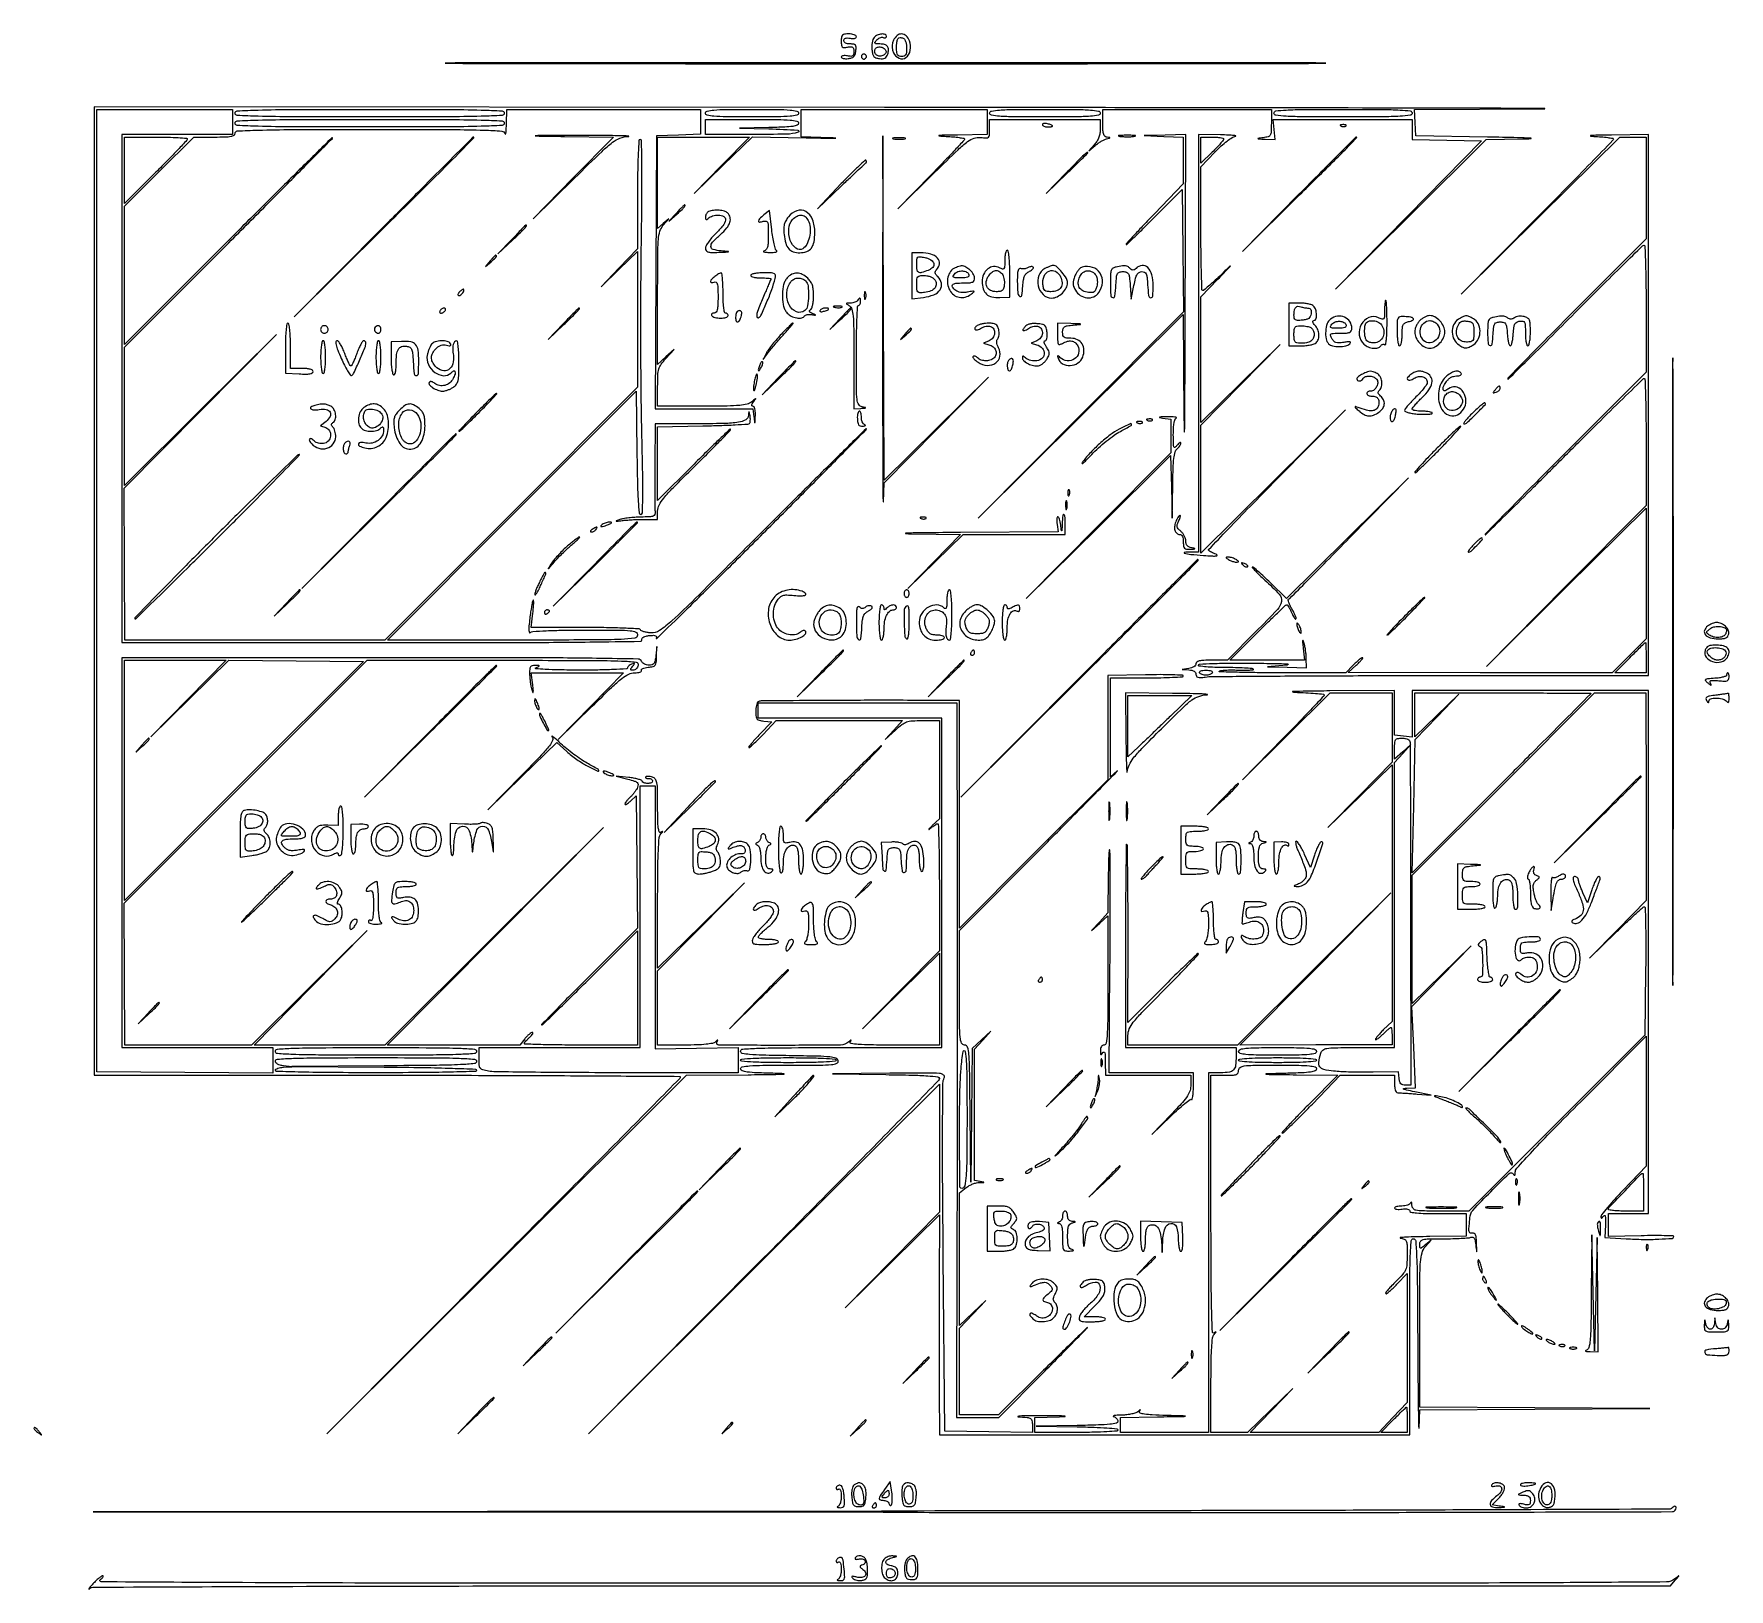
# Model space of a CAD drawing. Extents: x 0 to 674, y 17 to 635.
import ezdxf

# ---------------------------------------------------------------- set-up
doc = ezdxf.new("R2010")
doc.units = 0

msp = doc.modelspace()

# ---------------------------------------------------------------- linework, layer by layer
for points in [[(321, 632.138672, 0.026262), (321.083802, 630.544291, 0.177902), (321.426674, 629.84725, 0.204444), (322.109149, 629.591765, 0.035954), (323.5, 629.755249, -0.033327), (324.820327, 629.917474, -0.168508), (325.523628, 629.716565, -0.195212), (325.892307, 629.145265, -0.046913), (326, 628, -0.046913), (325.892307, 626.854735, -0.195212), (325.523628, 626.283435, -0.168508), (324.820327, 626.082526, -0.033327), (323.5, 626.244751, 0.034234), (322.541946, 626.360702, 0.057572), (321.734375, 626.309745, 0.083095), (321.187077, 626.113776, 0.27169), (321, 625.794906, 0.274293), (321.197555, 625.461883, 0.07042), (321.807813, 625.232631, 0.051685), (322.696226, 625.129592, 0.031697), (323.75, 625.183578, 0.046929), (325.133312, 625.476032, 0.121406), (326, 626, 0.121406), (326.523968, 626.866688, 0.046929), (326.816422, 628.25, 0.031046), (326.895668, 629.758446, 0.170664), (326.622257, 630.512941, 0.185524), (325.952252, 630.894952, 0.037847), (324.566422, 631, -0.046396), (323.542758, 631.095193, -0.075706), (322.721309, 631.38261, -0.101785), (322.190153, 631.821502, -0.170976), (322, 632.361328, -0.150112), (322.170978, 632.917994, -0.160129), (322.621346, 633.265536, -0.097718), (323.391041, 633.377818, -0.034745), (324.5, 633.244751, 0.037491), (325.498847, 633.130452, 0.072403), (326.297256, 633.215051, 0.112088), (326.810555, 633.477964, 0.222095), (327, 633.883423, 0.237866), (326.784122, 634.31153, 0.070211), (326.11875, 634.672005, 0.053734), (325.149009, 634.918528, 0.035409), (324, 635, 0.030462), (322.329485, 634.898132, 0.161363), (321.512116, 634.511556, 0.169456), (321.109324, 633.725101, 0.034415)], [(334.054214, 633.565324, 0.092336), (333.618519, 632.783794, 0.03571), (333.30678, 631.578208, 0.033843), (333.147835, 630.189863, 0.035521), (333.181769, 628.815324, 0.030874), (333.460667, 627.058346, 0.117918), (333.943554, 626.06858, 0.141031), (334.768942, 625.501562, 0.051687), (336.16416, 625.191861, 0.043544), (337.462564, 625.155345, 0.106588), (338.378619, 625.410143, 0.124399), (339.022466, 625.987713, 0.071308), (339.478707, 626.932912, 0.069617), (339.787686, 628.751186, 0.1742), (339.375739, 630.012731, 0.16659), (338.236875, 630.759014, 0.062565), (336.318538, 631, -0.015486), (334.896524, 631.044054, -0.207101), (334.441043, 631.275635, -0.325062), (334.414781, 631.689155, -0.031904), (335.037769, 632.545509, -0.062963), (335.628143, 633.098055, -0.063044), (336.337209, 633.486001, -0.069043), (337.052471, 633.658646, -0.116874), (337.660214, 633.576894, 0.063514), (338.172886, 633.451679, 0.110379), (338.606438, 633.498324, 0.151508), (338.891486, 633.705186, 0.161968), (339, 634.031385, 0.319782), (338.459319, 634.790324, 0.107089), (337.029569, 634.961864, 0.080794), (335.307398, 634.512579, 0.115925)], [(341.818046, 632.5, 0.039924), (341.337032, 631.172875, 0.067079), (341.17897, 630, 0.067079), (341.337032, 628.827125, 0.039924), (341.818046, 627.5, 0.185461), (344.057155, 625.300326, 0.271717), (346.729742, 625.62493, 0.190358), (348.457803, 628.487655, 0.133332), (348.084273, 632.278345, 0.109288), (346.803019, 634.229553, 0.186284), (345.033067, 634.985617, 0.187063), (343.219724, 634.355385, 0.110174)], [(329, 626, 0.099038), (329.076342, 625.618362, 0.097945), (329.29375, 625.29375, 0.097945), (329.618362, 625.076342, 0.099038), (330, 625, 0.099038), (330.381638, 625.076342, 0.097945), (330.70625, 625.29375, 0.097945), (330.923658, 625.618362, 0.099038), (331, 626, 0.099038), (330.923658, 626.381638, 0.097945), (330.70625, 626.70625, 0.097945), (330.381638, 626.923658, 0.099038), (330, 627, 0.099038), (329.618362, 626.923658, 0.097945), (329.29375, 626.70625, 0.097945), (329.076342, 626.381638, 0.099038)], [(338.750292, 628.250526, -0.249378), (338.57136, 627.191465, -0.140064), (337.494101, 626.395546, -0.117741), (336.004745, 626.21052, -0.170266), (334.819915, 626.780085, -0.08302), (334.473513, 627.265571, -0.075174), (334.288842, 627.854185, -0.077648), (334.289464, 628.452938, -0.099717), (334.480369, 628.968236, -0.179958), (335.394309, 629.679186, -0.118434), (336.737936, 629.77237, -0.113816), (338.018555, 629.241192, -0.158698)], [(347, 629.393011, -0.023942), (346.915928, 627.638245, -0.109655), (346.602638, 626.674126, -0.17524), (345.997454, 626.173408, -0.086278), (345, 626, -0.085474), (344.005509, 626.171258, -0.174054), (343.4, 626.666667, -0.110756), (343.085182, 627.617274, -0.024804), (343, 629.333333, -0.023204), (343.11371, 631.782253, -0.121655), (343.553491, 633.045886, -0.237459), (344.35834, 633.514737, -0.10731), (345.597766, 633.32411, -0.154904), (346.15937, 632.875718, -0.061835), (346.607035, 631.985954, -0.050665), (346.90214, 630.787267, -0.035051)], [(182.330973, 623.250018, 0.000257), (253.679493, 623.17013, 0.000151), (338.9675, 623.144314, 0.000151), (424.192634, 623.17012, 0.000259), (495.330973, 623.250027, 0.001714), (513.6819, 623.343048, 0.994947), (513.681598, 623.431013, 0.00034), (450.74724, 623.491, 0.000068), (338.5, 623.506285, 0.000068), (226.262487, 623.49102, 0.000342), (163.512848, 623.431002, 0.995062), (163.512558, 623.343099, 0.001656)], [(24, 413.5), (24, 221), (140.5, 221, -0.000601), (185.172014, 220.946294, -0.001003), (222.778125, 220.780458, -0.000041), (256.694515, 220.560123, -0.412288), (257, 220.252622, -0.197029), (256.785883, 219.73035, -0.000039), (236.364062, 199.013398, -0.000822), (213.686036, 176.086653, -0.000496), (186.75, 148.998389), (116.5, 78.491532), (187.985303, 149.745766), (259.470605, 221), (283.985303, 221.219346, 0.000986), (293.961597, 221.328293, 0.009035), (298.296892, 221.462564, 0.947777), (298.297542, 221.604433, 0.008933), (294.75, 221.747565, -0.003683), (287.396241, 221.966955, -0.022903), (283.638073, 222.279554, -0.046039), (281.570906, 222.743547, -0.325292), (281, 223.52822, -0.358599), (281.666727, 224.338303, -0.02963), (284.57477, 224.731202, -0.016472), (289.779165, 224.950498, -0.002293), (300.573324, 225, 0.001769), (312.480041, 225.042119, 0.020915), (317.096989, 225.268057, 0.068255), (319.262806, 225.768362, 0.364271), (319.810371, 226.75, 0.275035), (318.927074, 227.74371, 0.051154), (316.434787, 228.262267, 0.02014), (311.628379, 228.563753, 0.002063), (300.237047, 228.771593, -0.002402), (289.693554, 228.971112, -0.01675), (284.548929, 229.265824, -0.029758), (281.662985, 229.70264, -0.35404), (281, 230.521593, -0.393011), (281.816528, 231.399951, -0.008997), (288.014036, 231.74076, -0.008215), (298.40156, 231.953869, -0.001021), (321, 232), (361, 232), (361, 297.5), (361, 363), (324.5, 363), (288, 363), (288, 366), (288, 369), (327.5, 369), (367, 369), (367.066681, 299.75, -0.000224), (367.083015, 267.985435, -0.000127), (367.075778, 229.471875, -0.000126), (367.048808, 190.625951, -0.000208), (367.004011, 157.75), (366.874658, 85), (375.291688, 85), (383.708718, 85), (401.104359, 102.536958, 0.000655), (407.80613, 109.310893, 0.001039), (413.526232, 115.131891, 0.000213), (418.548371, 120.268268, 0.049331), (418.963666, 120.786958, 0.894019), (418.906302, 120.834145, 0.000264), (414.011325, 116.076481, 0.001183), (408.314784, 110.507571, 0.000674), (401.453525, 103.75), (383.479718, 86), (375.739859, 86), (368, 86), (368, 103.218555), (368, 120.437109), (373.25, 125.968101), (378.5, 131.499093), (373.25, 126.537139), (368, 121.575184), (368, 147.893672), (368, 174.21216), (370.687028, 176.325776, -0.041362), (371.903939, 177.129754, -0.032476), (373.337615, 177.798118, -0.033417), (374.761987, 178.245755, -0.066291), (375.937028, 178.369945, 0.001008), (377.494397, 178.330886, 0.218265), (377.628086, 178.388472, 0.584727), (377.603277, 178.462355, 0.00143), (376.25, 178.716671), (374, 179.132845), (374, 205.268815), (374, 231.404786), (377.25, 234.952393), (380.5, 238.5), (376.765993, 235.069334), (373.031986, 231.638668), (372.748953, 205.069334), (372.465921, 178.5), (372.23296, 205.75, 0.00109), (372.044301, 223.33444, 0.017215), (371.76102, 229.31463, 0.059099), (371.188899, 232.13959, 0.323891), (370, 233, -0.303227), (368.840428, 233.774433, -0.076506), (368.271983, 236.09305, -0.020606), (368.038757, 241.104886, -0.001324), (368, 255.744402), (368, 278.488804), (400.75, 311.457969, 0.000542), (413.123847, 323.941647, 0.001023), (423.071875, 334.041002, 0.000577), (430.82361, 341.961209, 0.959689), (430.75, 342.039253), (428, 339.651372), (428, 359.325686), (428, 379), (442.5, 379, 0.004848), (448.06, 379.053912, 0.00807), (452.741065, 379.220312, 0.002597), (456.715782, 379.446587, 0.395574), (457.001496, 379.75, 0.403204), (456.715811, 380.047862, 0.002437), (452.595864, 380.19153, 0.007813), (447.753652, 380.261064, 0.004684), (442.001496, 380.199891), (427, 379.899782), (427, 359.193535), (427, 338.487287), (397.5, 309), (368, 279.512713), (368, 324.756356), (368, 370), (361.75, 370.020759, 0.000978), (333.033453, 370.059978, 0.00177), (309.530208, 369.962895, 0.000254), (289.108525, 369.795849, 0.13707), (287.926287, 369.454443, 0.164456), (287.567673, 369.021022, 0.033738), (287.272097, 368.057954, 0.032175), (287.067937, 366.839455, 0.025426), (287, 365.504341, 0.026462), (287.103587, 363.54843, 0.153938), (287.51125, 362.613806, 0.160941), (288.371087, 362.104369, 0.02966), (290.216266, 361.813358), (293.432531, 361.5), (288.679354, 356.620245, 0.007423), (286.884298, 354.721799, 0.012307), (285.434445, 353.061896, 0.005939), (284.290574, 351.651601, 0.380686), (284.307528, 351.359139, 0.395964), (284.59717, 351.350054, 0.004872), (286.107933, 352.708697, 0.011109), (287.875083, 354.403129, 0.006664), (289.901053, 356.488894), (295.113227, 362), (320.25278, 362), (345.392334, 362), (341.947485, 358.25), (338.502637, 354.5), (342.543481, 358.25, -0.021038), (345.131045, 360.456211, -0.082251), (346.968631, 361.459637, -0.070894), (349.165244, 361.891492, -0.013144), (353.292163, 362), (360, 362), (360, 342.485904), (360, 322.971807), (357.201827, 320.235904, 0.00369), (356.19766, 319.239481, 0.0436), (355.846201, 318.817734, 0.847952), (355.898262, 318.767072, 0.014244), (356.516279, 319.25, -0.014691), (357.375404, 319.920098, -0.018537), (358.209699, 320.485937, -0.01685), (358.930711, 320.903751, -0.123497), (359.314451, 321, -0.405438), (359.594259, 320.728478, -0.000724), (359.79862, 313.586258, -0.004244), (359.950733, 305.439299, -0.002545), (360, 295.761728), (360, 270.523456), (344.75, 255.011745), (329.5, 239.500034), (344.75, 254.487514), (360, 269.474993), (360, 251.237497), (360, 233), (341.940983, 233, -0.00277), (332.720362, 233.05109, -0.015208), (327.748023, 233.257535, -0.024093), (324.896323, 233.601638, -0.519499), (324.587687, 234.25, 0.009535), (324.941025, 234.904697, 0.561535), (324.882924, 235, 0.184745), (324.686678, 234.924927, 0.004358), (323.946704, 234.25, -0.187193), (320.760423, 232.984475, -0.001993), (296.649351, 232.888386, -0.001592), (272.331897, 232.965834, -0.572028), (271.587687, 234.25, 0.009535), (271.941025, 234.904697, 0.561535), (271.882924, 235, 0.184745), (271.686678, 234.924927, 0.004358), (270.946704, 234.25, -0.141653), (269.818902, 233.681731, -0.020693), (267.254759, 233.310109, -0.018183), (263.672432, 233.072663, -0.007456), (258.8, 233), (248, 233), (248, 247.739577), (248, 262.479154), (265.25, 279.989565), (282.5, 297.499977), (265.25, 280.51102), (248, 263.522064), (248, 289.561032, -0.002318), (248.059087, 302.305745, -0.009085), (248.274931, 310.169066, -0.008415), (248.607146, 315.482557, -0.168802), (249.25, 316.946704, 0.004358), (249.924927, 317.686678, 0.184745), (250, 317.882924, 0.561535), (249.904697, 317.941025, 0.009535), (249.25, 317.587687, -0.459543), (248.638467, 317.809222, -0.060269), (248.262379, 319.337281, -0.025515), (248.052303, 322.337199, -0.004723), (248, 327.873595, 0.003792), (247.949054, 334.590299, 0.040301), (247.687815, 337.310899, 0.11927), (247.070416, 338.717128, 0.154292), (245.924639, 339.523918, 0.031652), (245.086768, 339.732559, 0.038895), (244.28522, 339.815425, 0.042888), (243.624222, 339.775413, 0.161178), (243.257973, 339.591306, 0.24659), (243.18885, 339.369317, 0.225296), (243.329946, 339.173696, 0.092148), (243.73281, 339.040654, 0.03381), (244.333333, 339, -0.05808), (244.970776, 338.925704, -0.077243), (245.510417, 338.70625, -0.096011), (245.872, 338.381453, -0.163305), (246, 338, -0.31343), (245.508438, 337.29287, -0.083787), (244.086942, 337.021427, -0.076889), (242.567133, 337.223176, -0.237935), (241.833333, 337.910399, 0.220425), (241.447952, 338.29617, 0.020361), (240.129167, 338.720469, 0.023241), (238.43974, 339.105512, 0.016084), (236.5, 339.38965), (231.5, 339.958503), (236.130991, 338.729251, -0.012532), (238.722045, 337.971486, -0.096814), (239.823674, 337.365924, -0.215843), (240.189201, 336.609218, -0.097627), (239.99902, 335.5, -0.04576), (239.556519, 334.597575, -0.022073), (238.838008, 333.52791, -0.021678), (237.984898, 332.470737, -0.029002), (237.11803, 331.595012, 0.021249), (236.307152, 330.800852, 0.025958), (235.622171, 329.989949, 0.025926), (235.128302, 329.264444, 0.137311), (235, 328.806057, 0.45349), (235.185412, 328.643671, 0.090807), (235.660937, 328.797743, 0.04413), (236.385507, 329.275211, 0.019841), (237.25, 330.019071), (239.5, 332.116051), (239.768008, 305.808026), (240.036015, 279.5), (220.716457, 260.25, 0.001315), (213.346195, 252.867543, 0.002241), (207.231211, 246.654687, 0.000287), (201.873161, 241.155545, 0.663283), (201.938829, 241, 0.194792), (202.311801, 241.151034, 0.000278), (207.832206, 246.504913, 0.002207), (214.008973, 252.555209, 0.001352), (221.24038, 259.74013), (240, 278.48026), (240, 255.74013), (240, 233), (217.5, 233, -0.002635), (208.872419, 233.04547, -0.004393), (201.609375, 233.185857, -0.000776), (195.250211, 233.374558, -0.405099), (195, 233.632705, -0.160576), (195.114219, 233.979188, -0.018526), (195.632447, 234.62807, -0.020797), (196.328447, 235.371365, -0.015553), (197.15301, 236.132705, 0.023347), (197.90717, 236.851129, 0.060471), (198.356197, 237.451482, 0.1673), (198.427882, 237.824513, 0.373301), (198.22559, 238, 0.142032), (197.683802, 237.842929, 0.0307), (196.884877, 237.265625, 0.029703), (196.010805, 236.457031, 0.024602), (195.17866, 235.5), (193.21216, 233), (166.86044, 233), (140.508721, 233), (183.50436, 276.25), (226.499999, 319.5), (182.995737, 276.25), (139.491476, 233), (113.504073, 233), (87.516669, 233), (110.008329, 255.75), (132.49999, 278.5), (109.492013, 255.75), (86.484037, 233), (61.297739, 233), (36.111442, 233), (36.030896, 261.221345), (35.950351, 289.442689), (84.225175, 337.733059), (132.5, 386.02343), (186.647808, 385.978934, -0.000492), (222.168767, 385.914819, -0.008676), (233.658423, 385.68339, -0.021149), (239.429221, 385.221997, -0.453939), (240.281177, 383.967219, -0.067317), (239.971885, 383.21523, -0.068622), (239.475521, 382.577871, -0.075289), (238.875001, 382.147515, -0.118427), (238.260924, 382, -0.041116), (237.518242, 382.061176, -0.322778), (237.287994, 382.293001, -0.196702), (237.382852, 382.696484, -0.018346), (238.018999, 383.522892, 0.008807), (238.707299, 384.382614, 0.27071), (238.741192, 384.644403, 0.389672), (238.541716, 384.735322, 0.012731), (237.641444, 384.415903, 0.0442), (237.013435, 384.108853, 0.05126), (236.482174, 383.708728, 0.058677), (236.117443, 383.280616, 0.148172), (236, 382.893011, -0.39925), (235.654646, 382.52945, -0.002161), (230.380606, 382.281202, -0.007306), (224.177133, 382.106826, -0.004286), (216.75, 382.070285, -0.003506), (208.931236, 382.153666, -0.009042), (203.28856, 382.355536, -0.010141), (199.55768, 382.6326, -0.776637), (199.5, 383, 0.003751), (200.814662, 383.576652, 0.368608), (200.895722, 383.747226, 0.326773), (200.738914, 383.87311, 0.003386), (199.25, 383.929715, 0.065078), (198.044737, 383.810313, 0.206156), (197.406225, 383.339529, 0.121947), (197.117477, 382.358154, 0.01751), (197.09968, 380.25, 0.017638), (197.199923, 378.631241, 0.013407), (197.41967, 376.867188, 0.013604), (197.715534, 375.222164, 0.030625), (198.049032, 374, 0.039355), (198.385511, 373.217906, 0.732897), (198.557912, 373.249116, 0.056384), (198.569874, 374.095984, 0.004857), (198.335809, 376.25), (197.772912, 381), (216.122028, 381), (234.471143, 381), (221.485598, 367.75), (208.500052, 354.5), (222.013433, 367.75, -0.003441), (229.760505, 375.242192, -0.023566), (233.768409, 378.719771, -0.050648), (236.483419, 380.446008, -0.116809), (238.822424, 381, 0.027022), (240.046625, 381.066209, 0.055903), (240.980161, 381.274723, 0.103894), (241.491503, 381.580185, 0.359045), (241.540033, 381.935226, -0.338604), (241.578008, 382.316011, -0.096187), (242.092084, 382.688194, -0.056128), (243.017922, 382.997803, -0.028654), (244.231016, 383.185226, 0.030761), (246.165077, 383.492379, 0.17448), (247.032246, 384.041477, 0.142481), (247.444962, 385.081487, 0.018339), (247.58551, 387.5), (247.671019, 391.5), (247.278012, 387.75, -0.021747), (246.9773, 385.731753, -0.109843), (246.525781, 384.693479, -0.167368), (245.780599, 384.172523, -0.069728), (244.549491, 384, -0.059477), (243.613543, 384.11173, -0.05961), (242.730951, 384.440625, -0.065409), (242.031111, 384.926033, -0.11737), (241.638374, 385.5, 0.304757), (240.289084, 386.448594, 0.001663), (223.642805, 386.744964, 0.003245), (197.265604, 386.955647, 0.000374), (138.031385, 387), (35, 387), (35, 309.5), (35, 232), (65, 232), (95, 232), (95, 226.912715), (95, 221.825429), (60, 222.120734), (25, 222.416038), (25, 413.708019), (25, 605), (52, 605), (79, 605), (79, 600), (79, 595), (57, 595), (35, 595), (35, 494), (35, 393), (138.5, 393, 0.000467), (192.094154, 393.050086, 0.002559), (221.049517, 393.252415, 0.000652), (241.162182, 393.522122, 0.468791), (241.75, 394.25, -0.227531), (241.884498, 394.776631, -0.098327), (242.462774, 395.241663, -0.064185), (243.440592, 395.601988, -0.032185), (244.74272, 395.812816, -0.019095), (246.29565, 395.902961, -0.096394), (247.147386, 395.754651, -0.238091), (247.495044, 395.372926, -0.160778), (247.466491, 394.773273, 0.805128), (247.671908, 394.638255, 0.000255), (259.445189, 406.163375, 0.001605), (272.892317, 419.425398, 0.00093), (288.973771, 435.447144, 0.000567), (305.087821, 451.597779, 0.000937), (318.654795, 465.277611, 0.00005), (330.854317, 477.627288, 0.197297), (331, 477.982113, 0.665803), (330.852512, 478.043773, 0.000055), (318.961796, 466.305892, 0.00098), (305.734085, 453.194047, 0.000582), (290.01888, 437.518875, -0.000664), (262.915565, 410.493434, -0.011283), (253.785327, 401.814415, -0.033501), (248.688862, 397.77236, -0.173491), (245.26888, 396.862622, -0.021711), (243.801096, 397.050025, -0.030042), (242.509192, 397.353157, -0.030316), (241.517263, 397.716534, -0.204846), (241.166667, 398.089173, 0.301387), (240.657221, 398.464148, 0.001866), (234.672467, 398.735569, 0.006545), (227.66229, 398.935409, 0.003852), (219.278985, 399), (197.724637, 399), (198.394415, 404.698763, 0.007942), (198.612411, 406.847416, 0.01565), (198.704914, 408.560983, 0.015856), (198.693917, 409.772756, 0.65353), (198.510896, 409.844229, 0.145198), (198.261924, 409.385242, 0.005757), (197.884265, 407.494265, 0.009751), (197.502473, 405.216958, 0.006698), (197.154654, 402.621321, 0.007754), (196.842673, 399.641092, 0.032), (196.797713, 397.829801, 0.104188), (196.996898, 397.039147, 0.514834), (197.375855, 396.975855, -0.182413), (198.382642, 397.430951, -0.004197), (203.702785, 397.725381, -0.007977), (210.459512, 397.934501, -0.003747), (219.2, 398, -0.001485), (232.507329, 397.960474, -0.022339), (237.134136, 397.726107, -0.083633), (239.266776, 397.153847, -0.293454), (240, 396.012129, -0.376038), (238.894025, 394.74951, -0.023013), (233.494131, 394.283661, -0.009439), (222.845164, 394.05829, -0.000547), (190.261236, 394.019578), (140.522472, 394.014898), (190.011236, 443.512172), (239.5, 493.009446), (239.76747, 468.504723, 0.002271), (239.955274, 456.355561, 0.010284), (240.242679, 449.274695, 0.008481), (240.608608, 444.598534, 0.386412), (241.26747, 443.999028, 0.404095), (241.93364, 444.641479, 0.005512), (242.084948, 450.833074, 0.007769), (242.064939, 460.232485, 0.001497), (241.713325, 477.249028, -0.003542), (241.453542, 492.924589, -0.001747), (241.334113, 512.849714, -0.001733), (241.354107, 533.531498, -0.00253), (241.52708, 551.75, 0.001472), (241.747939, 570.770549, 0.004975), (241.732006, 583.196679, 0.00161), (241.59791, 592.475202, 0.409047), (241.063755, 593, 0.394232), (240.549321, 592.519746, 0.004944), (240.26224, 587.643917, 0.009182), (240.059359, 581.007071, 0.003049), (240, 571.273516), (240, 549.547032), (232.75, 542.023682), (225.5, 534.500332), (232.75, 541.473346), (240, 548.446361), (240, 521.469468), (240, 494.492574), (189.746323, 444.246287), (139.492647, 394), (87.822841, 394), (36.153035, 394), (36.043991, 424.211411), (35.934948, 454.422823), (66.217474, 484.961409), (96.5, 515.499996), (66.25, 485.506248), (36, 455.512501), (36, 483.010769), (36, 510.509036), (77.460588, 551.960597, 0.000599), (93.339643, 567.874268, 0.000999), (106.664299, 581.313591, 0.00004), (118.656925, 593.459807, 0.412328), (118.656225, 593.677109, 0.412386), (118.438956, 593.677787, 0.000041), (106.368891, 581.755553, 0.001005), (93.013287, 568.508227, 0.000602), (77.199063, 552.72103), (36.006853, 511.5), (36.003427, 539.013397), (36, 566.526794), (49.762943, 580.263397), (63.525887, 594), (71.762943, 594, 0.006715), (76.091636, 594.058138, 0.038336), (78.377157, 594.295526, 0.091359), (79.577769, 594.750652, 0.262342), (80, 595.5, -0.399441), (80.871255, 596.416586, -0.005658), (89.154446, 596.742981, -0.006284), (102.840365, 596.955142, -0.000733), (133.426676, 597, -0.000613), (166.377799, 596.959603, -0.007504), (178.973669, 596.739671, -0.011252), (185.990671, 596.353565, -0.319697), (187.310674, 595.25, 0.657748), (187.491916, 595.222315, 0.10448), (187.667734, 595.703125, 0.02269), (187.808633, 597.15128, 0.007862), (187.883999, 599.25), (188, 605), (226.5, 605), (265, 605), (265, 600.038933), (265, 595.077866), (256.25, 594.788933), (247.5, 594.5), (247.241388, 540.25), (246.982775, 486), (266.428029, 486), (285.873283, 486), (286.276604, 482.75, 0.000683), (286.565664, 480.446498, 0.602997), (286.648107, 480.415527, 0.202828), (286.723309, 480.573344, 0.000452), (286.839963, 483.25, 0.025355), (286.827853, 484.754752, 0.048156), (286.641047, 485.950414, 0.067827), (286.317228, 486.745719, 0.268347), (285.877555, 487, -0.170953), (285.504496, 487.131391, -0.262214), (285.380355, 487.441618, -0.106383), (285.571644, 487.975243, -0.025698), (286.110322, 488.75, 0.001609), (287.014395, 489.925233, 0.621148), (286.977431, 490, 0.176901), (286.809051, 489.938502, 0.000873), (285.404026, 488.75, -0.114269), (283.570866, 487.804241, -0.040095), (280.631574, 487.303922, -0.019274), (275.686552, 487.056914, -0.002841), (265.671259, 487), (248, 487), (248, 494.702393, -0.009499), (248.089999, 499.439269, -0.060897), (248.470565, 501.802914, -0.086318), (249.364114, 503.636327, -0.029067), (251.25, 505.950297), (254.5, 509.495808), (251.25, 506.560813), (248, 503.625818), (248, 529.998458, -0.001265), (248.043389, 547.145793, -0.018141), (248.295571, 553.242599, -0.055373), (248.929125, 556.568223, -0.106064), (250.25, 558.928395), (252.5, 561.485692), (250.25, 559.587858), (248, 557.690025), (248, 575.845012), (248, 594), (266.232946, 594), (284.465892, 594), (273.482989, 582.75), (262.500086, 571.5), (274.088255, 582.822359), (285.676424, 594.144717), (307.088212, 593.721224, 0.000555), (314.757939, 593.578047, 0.003313), (318.758725, 593.534319, 0.971641), (318.760393, 593.584759, 0.007335), (316.75, 593.679644), (305, 594.061558), (305, 599.530779), (305, 605), (342, 605), (379, 605), (379, 600), (379, 595), (367.25, 594.801303, 0.001225), (361.581607, 594.691552, 0.024618), (359.859485, 594.569011, 0.907902), (359.862762, 594.431284, 0.006277), (362.75, 594.257493, -0.008941), (365.529664, 594.07531, -0.014717), (367.870313, 593.810252, -0.008381), (369.758681, 593.507536, -0.363636), (370, 593.219597, -0.189001), (369.815894, 592.749946, -0.000846), (366.107892, 588.760755, -0.003845), (361.829631, 584.243795, -0.002398), (356.750271, 579.013407), (343.500541, 565.5), (358.135774, 579.872773, -0.002346), (367.46393, 588.948049, -0.02858), (371.244695, 592.196555, -0.082154), (373.794294, 593.552352, -0.110703), (376.385503, 593.823574, 0.017189), (378.707402, 593.633117, 0.202435), (379.539921, 593.938902, 0.191896), (379.925517, 594.757666, 0.01524), (380, 597.200801), (380, 601), (402, 601), (424, 601), (424, 597.314451, -0.041457), (423.854855, 595.566895, -0.044986), (423.423424, 593.916191, -0.046036), (422.715646, 592.403221, -0.047687), (421.75, 591.064451), (419.5, 588.5), (422, 590.65017, -0.02461), (423.103862, 591.50883, -0.020584), (424.353125, 592.310852, -0.021078), (425.55821, 592.949635, -0.052025), (426.5, 593.284169, 0.004089), (427.607059, 593.561584, 0.234722), (427.761413, 593.695551, 0.505596), (427.693419, 593.808639, 0.00676), (426.75, 593.883999, -0.156388), (425.873871, 594.230337, -0.146538), (425.334818, 595.030092, -0.064354), (425.066113, 596.562868, -0.011253), (425, 599.5), (425, 605), (458.5, 605), (492, 605), (492, 599.563358, -0.009235), (491.93487, 596.037349, -0.118269), (491.582005, 594.774072, -0.201691), (490.74492, 594.117775, -0.035869), (488.75, 593.723396, 0.001513), (486.662109, 593.457874, 0.678422), (486.636725, 593.35808, 0.14724), (486.892493, 593.268953, 0.000801), (489.526426, 593.160037), (493.552852, 593), (493.17139, 597), (492.789929, 601), (520.394965, 601), (548, 601), (548, 597.02822), (548, 593.056439), (561.75, 592.77822), (575.5, 592.5), (546.518752, 563), (517.537504, 533.5), (547.483695, 563.25), (577.429886, 593), (591.964943, 593.22652, 0.013299), (595.245034, 593.364953, 0.940585), (595.243781, 593.530713, 0.007854), (589.826657, 593.736375, 0.000968), (578, 593.97652), (549.5, 594.5), (549.198053, 599.740973), (548.896107, 604.981946), (600.698053, 605.250171, 0.995858), (600.697931, 605.369252, 0.000296), (544.972241, 605.510341, 0.000202), (455.40143, 605.647946, 0.000092), (338.25, 605.759198), (24, 606)], [(187, 603.5, -0.399469), (186.12857, 602.583318, -0.005643), (177.833333, 602.257009, -0.006275), (164.12894, 602.044855, -0.000732), (133.5, 602, -0.000732), (102.87106, 602.044855, -0.006275), (89.166667, 602.257009, -0.005643), (80.87143, 602.583318, -0.399469), (80, 603.5, -0.399469), (80.87143, 604.416682, -0.005643), (89.166667, 604.742991, -0.006275), (102.87106, 604.955145, -0.000732), (133.5, 605, -0.000732), (164.12894, 604.955145, -0.006275), (177.833333, 604.742991, -0.005643), (186.12857, 604.416682, -0.399469)], [(187, 599.5, -0.399469), (186.12857, 598.583318, -0.005643), (177.833333, 598.257009, -0.006275), (164.12894, 598.044855, -0.000732), (133.5, 598, -0.000732), (102.87106, 598.044855, -0.006275), (89.166667, 598.257009, -0.005643), (80.87143, 598.583318, -0.399469), (80, 599.5, -0.399469), (80.87143, 600.416682, -0.005643), (89.166667, 600.742991, -0.006275), (102.87106, 600.955145, -0.000732), (133.5, 601, -0.000732), (164.12894, 600.955145, -0.006275), (177.833333, 600.742991, -0.005643), (186.12857, 600.416682, -0.399469)], [(304, 603.5, -0.350929), (303.341067, 602.676779, -0.034985), (300.666667, 602.27027, -0.017834), (295.784498, 602.049248, -0.002394), (285.5, 602, -0.002394), (275.215502, 602.049248, -0.017834), (270.333333, 602.27027, -0.034985), (267.658933, 602.676779, -0.350929), (267, 603.5, -0.350929), (267.658933, 604.323221, -0.034985), (270.333333, 604.72973, -0.017834), (275.215502, 604.950752, -0.002394), (285.5, 605, -0.002394), (295.784498, 604.950752, -0.017834), (300.666667, 604.72973, -0.034985), (303.341067, 604.323221, -0.350929)], [(304, 599.5, -0.30461), (303.472161, 598.713976, -0.060859), (301.755828, 598.24542, -0.027315), (298.55073, 597.955142, -0.004352), (292.25, 597.784967), (280.5, 597.569935), (292.25, 597.253232, -0.007391), (303.752188, 596.772981, -0.826556), (303.864502, 595.932446, -0.075815), (299.235965, 595.133922, -0.004875), (285.5, 595), (267, 595), (267, 598), (267, 601), (285.5, 601, -0.002394), (295.784498, 600.950752, -0.017834), (300.666667, 600.72973, -0.034985), (303.341067, 600.323221, -0.350929)], [(424, 603.5, -0.363766), (423.295503, 602.659797, -0.026801), (420.083333, 602.267045, -0.015065), (414.318097, 602.048161, -0.001955), (402, 602, -0.001955), (389.681903, 602.048161, -0.015065), (383.916667, 602.267045, -0.026801), (380.704497, 602.659797, -0.363766), (380, 603.5, -0.363766), (380.704497, 604.340203, -0.026801), (383.916667, 604.732955, -0.015065), (389.681903, 604.951839, -0.001955), (402, 605, -0.001955), (414.318097, 604.951839, -0.015065), (420.083333, 604.732955, -0.026801), (423.295503, 604.340203, -0.363766)], [(548, 603.5, -0.376957), (547.242803, 602.63836, -0.018593), (543.166667, 602.263636, -0.012108), (536.014494, 602.047025, -0.001516), (520.5, 602, -0.001516), (504.985506, 602.047025, -0.012108), (497.833333, 602.263636, -0.018593), (493.757197, 602.63836, -0.376957), (493, 603.5, -0.376957), (493.757197, 604.36164, -0.018593), (497.833333, 604.736364, -0.012108), (504.985506, 604.952975, -0.001516), (520.5, 605, -0.001516), (536.014494, 604.952975, -0.012108), (543.166667, 604.736364, -0.018593), (547.242803, 604.36164, -0.376957)], [(61, 593.234994, -0.190281), (60.797675, 592.722596, -0.001178), (57.328125, 589.03165, -0.004569), (53.29175, 584.835427, -0.002869), (48.5, 580), (36, 567.530012), (36, 580.765006), (36, 594), (48.5, 594, -0.005737), (53.292967, 593.945002, -0.009544), (57.328125, 593.775279, -0.003615), (60.713989, 593.543483, -0.392245)], [(138.994718, 558.25), (103.5, 522.5), (139.25, 557.994718, 0.000221), (161.064848, 579.672949, 0.00246), (169.721498, 588.368133, 0.001593), (174.893352, 593.647914, 0.663304), (174.744718, 594, 0.198894), (174.566231, 593.926076, 0.000018), (164.137852, 583.498438, 0.000559), (152.62308, 571.957894, 0.000337)], [(210.965962, 594.250555), (230.431924, 593.955302), (214.465976, 577.727651), (198.500028, 561.5), (215.000014, 577.703028, -0.002013), (225.88623, 588.307581, -0.027922), (230.039965, 591.895484, -0.077654), (233.024855, 593.532391, -0.068457), (236.5, 594.27278, 0.944399), (236.497813, 594.409146, 0.006286), (232.6875, 594.518017, 0.003134), (225.76797, 594.585314, 0.001333), (216.5, 594.592656, 0.000109), (201.214568, 594.560688, 0.014859), (199.376522, 594.501806, 0.961814), (199.37812, 594.431784, 0.000236)], [(337.441641, 518, 0.000408), (337.448486, 489.162843, 0.000797), (337.509317, 466.175, 0.000587), (337.602268, 449.002525, 0.974596), (337.734162, 449), (338.07093, 456.5), (358.785465, 477.499993), (379.5, 498.499987), (358.757012, 478.016147), (338.014025, 457.532308), (337.749956, 526.016154), (337.485888, 594.5)], [(341.75, 593.294267, 0.029693), (342.774707, 593.159351, 0.017887), (344, 593.115502, 0.017887), (345.225293, 593.159351, 0.029693), (346.25, 593.294267, 0.142433), (346.560023, 593.453014, 0.611425), (346.517188, 593.600334, 0.039503), (345.61149, 593.701569, 0.008087), (344, 593.727636, 0.008087), (342.38851, 593.701569, 0.039503), (341.482812, 593.600334, 0.611425), (341.439977, 593.453014, 0.142433)], [(449.25, 594.256692), (457, 593.915871), (457, 584.658862), (457, 575.401852), (445.527458, 563.506801, 0.002299), (441.148954, 558.92507, 0.003831), (437.50921, 555.021687, 0.000591), (434.336429, 551.558185, 0.401105), (434.341672, 551.324995, 0.407648), (434.571838, 551.322409, 0.000667), (437.75658, 554.375313, 0.004072), (441.350289, 557.88622, 0.002442), (445.564214, 562.111735), (456.5, 573.18523), (456.768294, 548.865432), (457.036588, 524.545634), (416.268294, 483.522817), (375.5, 442.5), (416.238454, 482.983827), (456.976908, 523.467654), (457.250122, 482.983827, 0.006892), (457.377327, 476.789203, 0.975982), (457.513089, 476.790562, 0.00237), (457.653099, 491.43214, 0.000424), (457.761667, 518.75), (458, 595), (449.75, 594.798756), (441.5, 594.597512)], [(401, 598.90638, 0.206609), (401.149557, 598.559898, 0.082769), (401.5875, 598.266249, 0.063112), (402.234359, 598.066544, 0.043375), (403, 598, 0.018041), (403.766644, 598.027671, 0.029316), (404.4125, 598.112615, 0.029396), (404.890445, 598.233718, 0.326917), (405, 598.383369, 0.269386), (404.897136, 598.560437, 0.023188), (404.4125, 598.807757, 0.025621), (403.766387, 599.061542, 0.016817), (403, 599.289749, 0.040966), (402.233678, 599.424365, 0.070464), (401.5875, 599.392877, 0.106581), (401.157535, 599.210205, 0.24384)], [(431.767909, 594.275269, 0.018638), (433.218327, 594.150328, 0.01259), (434.878422, 594.111345, 0.012695), (436.487453, 594.154945, 0.024559), (437.767909, 594.285474, 0.212532), (438.000181, 594.434198, 0.556092), (437.934948, 594.575472, 0.025342), (436.655786, 594.668409, 0.005888), (434.5, 594.690131, 0.005499), (432.352754, 594.662864, 0.031761), (431.222448, 594.564056, 0.756877), (431.205163, 594.425738, 0.069146)], [(620.25, 594.256692, -0.008476), (623.221405, 594.075506, -0.013973), (625.723438, 593.809808, -0.007588), (627.752927, 593.505333, -0.36693), (628, 593.213985, -0.194679), (627.803296, 592.727933, -0.000179), (619.114078, 583.757126, -0.001766), (609.348124, 573.752824, -0.001077), (597.750052, 562.00605), (567.500103, 531.5), (599.005912, 562.75), (630.511721, 594), (635.75586, 594), (641, 594), (641, 573.791167), (641, 553.582334), (613.5, 526.017878, 0.001038), (602.95623, 515.40543, 0.001702), (594.078125, 506.371011, 0.000166), (586.172003, 498.265344, 0.19559), (586, 497.842461, 0.665076), (586.175522, 497.768873, 0.000187), (593.839809, 505.308219, 0.001808), (602.453746, 513.849633, 0.001065), (612.688713, 524.11575, -0.001423), (622.979449, 534.423045, -0.00232), (631.775932, 543.102752, -0.000306), (639.631917, 550.773449, -0.195654), (640.188713, 551, -0.403643), (640.519223, 550.681251, -0.001015), (640.761684, 543.593272, -0.005026), (640.941695, 535.453995, -0.003015), (641, 525.785608), (641, 500.571216), (609, 468.515398, 0.000757), (596.730532, 456.187278, 0.001247), (586.4, 445.723859, 0.000089), (577.147226, 436.301864, 0.196512), (577, 435.941732, 0.665225), (577.149711, 435.879002, 0.000098), (586.179688, 444.765954, 0.001311), (596.266183, 454.748781, 0.000776), (608.25, 466.708827, -0.001119), (620.285427, 478.703898, -0.001833), (630.540625, 488.804732, -0.000192), (639.732002, 497.784704, -0.194713), (640.25, 497.996884, -0.405728), (640.555817, 497.702286, -0.000868), (640.779688, 490.592516, -0.004648), (640.946101, 482.454131, -0.002787), (641, 472.786151), (641, 447.572301), (609.257452, 415.536151), (577.514904, 383.5), (609.257452, 414.994047), (641, 446.488094), (641, 420.467228), (641, 394.446361), (634.224904, 387.72318), (627.449808, 381), (574.974904, 381.029313), (522.5, 381.058627), (525.765777, 384.029313, 0.011879), (526.961615, 385.17017, 0.024536), (527.828805, 386.127361, 0.035043), (528.31114, 386.80731, 0.585153), (528.202868, 387, 0.156282), (527.733849, 386.849731, 0.015203), (526.773318, 386.11875, 0.018115), (525.661293, 385.149033, 0.013362), (524.5, 384), (521.625818, 381), (496.146242, 381, -0.002455), (486.421265, 381.047744, -0.004261), (478.347143, 381.195851, -0.001033), (471.440763, 381.395704, -0.657028), (471.333392, 381.666725, -0.174468), (471.873041, 381.920741, -0.009393), (473.785431, 382.065777, -0.01376), (476.112098, 382.134181, -0.009528), (478.744505, 382.088946, 0.008158), (481.290082, 382.03823, 0.015703), (483.329065, 382.094928, 0.014423), (484.801587, 382.224916, 0.626707), (484.880677, 382.452656, 0.18062), (484.344229, 382.697392, 0.003658), (481.326733, 382.888672, 0.008151), (477.75657, 383.030436, 0.005329), (473.636231, 383.082879, -0.007976), (469.47683, 383.157845, -0.014234), (466.062034, 383.371341, -0.008198), (463.34294, 383.664225, -0.378431), (463, 384.052444, -0.400547), (463.395545, 384.466982, -0.002697), (468.808995, 384.691723, -0.007607), (475.528661, 384.832079, -0.003537), (484.25, 384.819842, -0.001724), (493.706961, 384.707057, -0.011046), (498.492674, 384.527682, -0.65074), (498.58894, 384.269937, -0.17407), (498, 384), (490.5, 383.360316), (498.25, 383.180158), (506, 383), (505.90032, 386.75, 0.017638), (505.800077, 388.368759, 0.013407), (505.58033, 390.132812, 0.013604), (505.284466, 391.777836, 0.030625), (504.950968, 393, 0.039355), (504.614489, 393.782094, 0.732897), (504.442088, 393.750884, 0.056384), (504.430126, 392.904016, 0.004857), (504.664191, 390.75), (505.227088, 386), (490.380598, 386), (475.534108, 386), (486.5, 397, -0.002754), (490.750284, 401.216788, -0.004394), (494.434345, 404.76875, -0.001091), (497.678292, 407.828429, -0.190763), (498.111625, 408, -0.234372), (498.429766, 407.842206, -0.022444), (498.936602, 407.109331, -0.024878), (499.485182, 406.12957, -0.016996), (500.013282, 404.967935, 0.018404), (500.530039, 403.839694, 0.033819), (501.044028, 402.970291, 0.0429), (501.490033, 402.426898, 0.417841), (501.75857, 402.425237, 0.276364), (501.849809, 402.788414, 0.020573), (501.500618, 403.793823, 0.023879), (500.945193, 405.027069, 0.015534), (500.193238, 406.397058, -0.017715), (499.454584, 407.756845, -0.029353), (498.942072, 408.957315, -0.029821), (498.666474, 409.897349, -0.345196), (498.81927, 410.222568, 0.080335), (499.305851, 410.575208, 0.000153), (506.203159, 417.505213, 0.001107), (513.941671, 425.319707, 0.000686), (522.999996, 434.532812), (546.499991, 458.5), (522.292698, 434.550488), (498.085404, 410.600976), (491.629256, 416.800488, 0.004822), (489.106609, 419.176524, 0.007416), (486.873628, 421.178893, 0.003103), (484.940294, 422.840532, 0.177778), (484.505966, 423, 0.652702), (484.429691, 422.826527, 0.00622), (485.684743, 421.492043, 0.010234), (487.34794, 419.836291, 0.005556), (489.45566, 417.866529, -0.020028), (495.138147, 412.239246, -0.235035), (495.999092, 409.338694, -0.147012), (494.405932, 406.163789, -0.00674), (485.870825, 397.370457), (474.532624, 386), (468.266312, 386, 0.010355), (465.155006, 385.935561, 0.045904), (463.342775, 385.692806, 0.098098), (462.35394, 385.250656, 0.243326), (462, 384.566422, -0.169155), (461.797078, 383.983774, -0.077226), (461.197782, 383.429516, -0.062869), (460.309215, 382.981886, -0.047721), (459.25, 382.716254), (456.5, 382.299664), (459.25, 382.149832, -0.041376), (460.441624, 381.985387, -0.087542), (461.299549, 381.628233, -0.120592), (461.813535, 381.089242, -0.131152), (462, 380.390594, 0.133333), (462.206175, 379.631176, 0.192723), (462.749412, 379.209728, 0.089085), (463.800911, 379.102803, 0.016337), (465.75, 379.316163, -0.033544), (468.668039, 379.534375, -0.000231), (493.734375, 379.712759, -0.000902), (522.419403, 379.851903, -0.000577), (555.75, 379.915035), (642, 379.978932), (642, 487.489466), (642, 595), (627.25, 594.798756, 0.002256), (621.776021, 594.699364, 0.013655), (618.940838, 594.557557, 0.87821), (618.932913, 594.405943, 0.034458)], [(463, 512), (463, 429), (459.833333, 429, 0.028819), (457.441845, 428.862046, 0.831441), (457.41998, 428.542467, 0.038864), (459.973022, 428.093225, 0.006294), (465, 427.670444, 0.004645), (468.554708, 427.449674, 0.03516), (470.23457, 427.479168, 0.502912), (470.401217, 427.750366, 0.205687), (470.036625, 428.114036, -0.009494), (469.057431, 428.525038, -0.011373), (468.152471, 428.950119, -0.010165), (467.408948, 429.339294, -0.070833), (467.081692, 429.584975, -0.407282), (467.076949, 429.984762, -0.000312), (474.799396, 438.07246, -0.002784), (483.552772, 447.126894, -0.00167), (494.045003, 457.788267), (521.499873, 485.5), (492.749936, 457.006579), (464, 428.513159), (464, 453.995207), (464, 479.477256), (479.75, 495.488613), (495.5, 511.499969), (479.75, 496.012084), (464, 480.5242), (464, 505.487004), (464, 530.449808), (470.75, 537.473454, 0.000107), (475.462946, 542.379574, 0.062701), (475.700018, 542.698076, 0.862281), (475.653854, 542.734071, 0.000173), (471.471003, 538.74855, -0.005575), (469.108293, 536.545515, -0.008462), (467.001229, 534.688637, -0.004009), (465.184516, 533.166419, -0.174079), (464.721003, 533, -0.404665), (464.426964, 533.284574, -0.000845), (464.211795, 540.218682, -0.004583), (464.051816, 548.1513, -0.002749), (464, 557.574237), (464, 582.148475), (469.597872, 588.017259, -0.015994), (472.065649, 590.444095, -0.023685), (474.390557, 592.393162, -0.02617), (476.413613, 593.771272, -0.098654), (477.847872, 594.29319, 0.770533), (477.865476, 594.45952, 0.068136), (477.150625, 594.62475, 0.013754), (474.945116, 594.765166, 0.004738), (471.75, 594.850168), (463, 595)], [(473, 593.208208, -0.172103), (472.828898, 592.72584, -0.007711), (471.678125, 591.351683, -0.012198), (470.224186, 589.749642, -0.008351), (468.5, 588), (464, 583.583584), (464, 588.791792), (464, 594), (468.5, 594, -0.016549), (470.225038, 593.942889, -0.027002), (471.678125, 593.767411, -0.025561), (472.76574, 593.518159, -0.33539)], [(502.991666, 571.25), (480.5, 548.5), (503.25, 570.991666, 0.000364), (517.112348, 584.716579, 0.003902), (522.689087, 590.333063, 0.003852), (525.889002, 593.657341, 0.658543), (525.741666, 594, 0.198866), (525.561811, 593.925521, 0.000045), (518.95229, 587.317188, 0.00089), (511.634217, 579.973028, 0.000538)], [(519.8125, 598.316886, 0.051402), (520.359369, 598.160852, 0.05415), (520.916927, 598.123424, 0.060344), (521.402231, 598.202593, 0.126455), (521.729167, 598.395833, 0.296942), (521.77538, 598.614691, 0.208169), (521.592839, 598.799335, 0.077125), (521.112848, 598.910055, 0.028489), (520.416667, 598.921053, 0.018894), (519.670344, 598.862007, 0.168741), (519.37858, 598.720685, 0.470617), (519.395823, 598.538436, 0.054073)], [(410.47654, 579.75), (402.5, 571.5), (410.75, 579.47654, 0.001604), (413.912967, 582.554356, 0.002609), (416.576563, 585.1903, 0.000381), (418.923053, 587.540372, 0.198516), (419, 587.72654, 0.618992), (418.696578, 587.877726, 0.026504), (417.516407, 586.885156, 0.011243), (415.331984, 584.74677, 0.001254)], [(321.017103, 575.5), (311.534206, 565.5), (320.98637, 574.5, -0.000929), (324.637531, 577.963589, -0.001479), (327.775025, 580.911328, -0.00029), (330.548761, 583.498897, -0.074337), (330.823434, 583.6875, 0.191753), (330.944054, 583.819978, 0.082424), (330.991233, 584.058594, 0.064404), (330.961361, 584.362727, 0.046165), (330.854167, 584.6875, 0.512697), (330.478246, 584.768499, 0.003996), (327.818435, 582.323828, 0.00961), (324.679508, 579.277143, 0.005557)], [(255.437091, 563.75), (252.5, 560.5), (255.75, 563.437091, 0.005203), (257.702672, 565.239026, 0.031436), (258.644302, 566.245213, 0.126516), (258.885551, 566.760705, 0.469811), (258.687091, 567, 0.195675), (258.487928, 566.918954, 0.003116), (257.603329, 566.045313, 0.007681), (256.585435, 564.995657, 0.004953)], [(268.25, 564.337719, 0.098566), (267.771982, 564.02452, 0.065528), (267.367188, 563.506601, 0.06253), (267.093325, 562.872405, 0.070803), (267, 562.216667, 0.030603), (267.047754, 561.437169, 0.285992), (267.25, 561.186806, 0.259042), (267.582864, 561.244884, 0.026435), (268.2, 561.8, -0.087124), (268.857336, 562.260981, -0.036597), (269.87, 562.6475, -0.034792), (271.039977, 562.911466, -0.038105), (272.2, 563, -0.136269), (274.272229, 562.424553, -0.305974), (274.928576, 561.012843, -0.130302), (273.898735, 558.693049, -0.030098), (271, 555.5, 0.021127), (269.468686, 553.872812, 0.025292), (268.175, 552.213577, 0.025286), (267.244073, 550.732339, 0.128331), (267, 549.797052, 0.142219), (267.263829, 548.888271, 0.178356), (267.956058, 548.35907, 0.072708), (269.360839, 548.140216, 0.010664), (272.25, 548.174707, 0.00042), (275.866069, 548.298079, 0.118966), (276.155942, 548.378854, 0.73681), (276.137241, 548.467554, 0.00079), (273.25, 548.732205, -0.044764), (270.086762, 549.30551, -0.326893), (269.18544, 550.44283, -0.201079), (269.833051, 552.170677, -0.020947), (273, 555.262785, 0.036034), (275.492901, 557.84808, 0.094845), (276.735437, 560.090207, 0.14342), (276.798311, 562.052916, 0.133923), (275.8, 563.8, 0.132349), (274.533777, 564.528745, 0.047025), (272.455834, 564.874926, 0.046014), (270.182848, 564.827502, 0.06778)], [(290.25, 563.010327, 0.020182), (288.525547, 561.487399, 0.178809), (288.088708, 560.590276, 0.475489), (288.496209, 560.185241, 0.050543), (290, 560.5, -0.11022), (291.092207, 560.596117, -0.277254), (291.693059, 560.117445, -0.082965), (291.952551, 558.779907, -0.006519), (292, 555.140712, -0.011026), (291.930232, 551.977332, -0.055252), (291.657937, 550.228885, -0.113783), (291.123041, 549.229613, -0.150398), (290.25, 548.689326, 0.284653), (290.079893, 548.510548, 0.403363), (290.189063, 548.336764, 0.043497), (291.062876, 548.199188, 0.011014), (292.5, 548.131314, 0.016377), (293.962112, 548.142404, 0.044695), (294.986765, 548.276017, 0.151057), (295.381802, 548.501594, 0.469244), (295.348563, 548.765313, -0.179802), (294.855432, 549.417971, -0.014415), (294.286095, 551.53743, -0.018035), (293.757447, 554.178749, -0.012824), (293.348563, 557.17062), (292.5, 564.84124)], [(299.975057, 562.25, 0.040801), (298.930142, 560.677585, 0.066928), (298.351067, 559.190375, 0.060252), (298.151213, 557.49432, 0.027048), (298.279577, 555.250547, 0.038663), (298.946543, 551.754592, 0.111274), (300.095968, 549.586294, 0.139733), (301.885051, 548.403754, 0.076746), (304.5, 548, 0.086506), (307.252734, 548.479845, 0.147313), (309.114144, 549.859059, 0.116861), (310.171075, 552.304721, 0.043843), (310.5, 556.048707, 0.089239), (309.572128, 561.206096, 0.17226), (306.912605, 564.381693, 0.223155), (303.391773, 564.711235, 0.140139)], [(308.118413, 560.25, -0.088548), (308.671357, 557.436915, -0.060532), (308.334216, 554.190065, -0.063048), (307.279162, 551.302516, -0.138358), (305.68735, 549.597962, -0.316316), (302.938742, 549.785426, -0.139575), (300.734416, 552.921768, -0.10187), (300.116821, 557.565252, -0.167735), (301.654988, 561.171259, -0.087091), (303.483736, 562.594925, -0.158642), (305.329479, 562.917618, -0.167388), (306.942515, 562.091579, -0.099095)], [(189.96584, 553.25), (184.5, 547.5), (190.25, 552.96584, 0.00208), (193.721355, 556.293238, 0.016599), (195.26449, 557.887147, 0.050698), (195.876586, 558.718401, 0.580622), (195.71584, 559, 0.198036), (195.525668, 558.921604, 0.000843), (193.909561, 557.310938, 0.003903), (192.081711, 555.454324, 0.002429)], [(181.404988, 544.75), (179.5, 542.5), (181.75, 544.404988, 0.010402), (183.102181, 545.598996, 0.048385), (183.795506, 546.373826, 0.197337), (183.898791, 546.789444, 0.372044), (183.654988, 547, 0.191119), (183.44834, 546.918017, 0.007508), (182.851732, 546.339062, 0.012381), (182.159969, 545.612165, 0.008332)], [(349, 538.869948), (349, 529.739895), (353.689188, 530.268435, 0.067469), (357.804853, 531.306083, 0.147323), (360.321774, 533.317597, 0.209621), (360.813596, 535.864677, 0.141658), (359.364286, 538.492857, -0.036373), (358.633655, 539.338294, -0.115884), (358.338634, 540.018509, -0.156628), (358.420661, 540.635178, -0.085817), (358.864286, 541.264286, 0.168102), (360.004673, 543.611221, 0.221281), (359.273653, 545.844587, 0.139163), (356.589931, 547.461965, 0.066554), (352.565741, 548), (349, 548)], [(357.816725, 543.713153, -0.121467), (357.776003, 542.923078, -0.103466), (357.375342, 542.188702, -0.080845), (356.610814, 541.539745, -0.044819), (355.507663, 541.002914, -0.020467), (352.895856, 540.130448, -0.193785), (351.745053, 540.247498, -0.243751), (351.147986, 541.104632, -0.032575), (351, 543.373701, -0.017554), (351.073964, 545.479757, -0.203904), (351.441222, 546.198294, -0.208898), (352.208451, 546.422345, -0.0185), (354.243962, 546.08394, -0.040836), (355.567229, 545.698602, -0.055272), (356.673768, 545.128945, -0.065997), (357.458477, 544.443943, -0.133556)], [(386, 544.964816, -0.009038), (385.955154, 542.484116, -0.14562), (385.690473, 541.699525, -0.330159), (385.139799, 541.517986, -0.043042), (383.932942, 542.035888, 0.149796), (381.541233, 542.505831, 0.142498), (379.242755, 541.570544, 0.124567), (377.588204, 539.40936, 0.101734), (377, 536.548376, 0.072639), (377.431741, 533.592214, 0.137465), (378.707491, 531.57204, 0.131044), (380.897231, 530.449481, 0.063152), (384.061809, 530.173554), (388, 530.327867), (388, 539.663934, 0.00876), (387.933628, 543.452115, 0.017919), (387.723222, 546.415983, 0.013757), (387.422843, 548.640554, 0.3676), (387, 549, 0.297005), (386.612773, 548.74773, 0.043288), (386.29375, 547.814665, 0.037364), (386.072381, 546.511259, 0.02339)], [(270.75, 538.607954, 0.038054), (269.476013, 537.478404, 0.166131), (269.052903, 536.579878, 0.445035), (269.421193, 536.165515, 0.093564), (270.5, 536.361626, -0.245547), (271.236627, 536.27642, -0.183216), (271.714274, 535.595418, -0.054764), (271.947207, 533.940436, -0.007603), (272, 530.468615, -0.009168), (271.938126, 527.094445, -0.049999), (271.689747, 525.287291, -0.119746), (271.208295, 524.350783, -0.217742), (270.440983, 524, 0.066118), (269.889346, 523.926733, 0.138808), (269.521475, 523.70625, 0.191142), (269.392057, 523.379648, 0.139169), (269.5, 523, 0.146547), (269.934161, 522.614422, 0.040338), (270.8004, 522.29375, 0.037109), (271.887885, 522.073612, 0.031397), (273.059017, 522, 0.032276), (274.18562, 522.0728, 0.049716), (275.136086, 522.29375, 0.064068), (275.793368, 522.615903, 0.251914), (276, 523, 0.099038), (275.923658, 523.381638, 0.097945), (275.70625, 523.70625, 0.097945), (275.381638, 523.923658, 0.099038), (275, 524, -0.358912), (274.586179, 524.340974, -0.01702), (274.28125, 526.25, -0.020476), (274.067911, 528.801826, -0.010616), (274, 532, 0.008796), (273.946075, 535.065184, 0.014667), (273.779688, 537.640658, 0.008355), (273.549328, 539.715782, 0.389563), (273.25, 539.968197, 0.094564), (272.852176, 539.874651, 0.019699), (272.20625, 539.555506, 0.020021), (271.475001, 539.118825, 0.017735)], [(285, 539, 0.295869), (285.251055, 538.612873, 0.04382), (286.175, 538.29375, 0.037669), (287.467056, 538.07239, 0.023598), (289, 538, -0.008807), (290.533677, 537.972983, -0.014598), (291.825, 537.889676, -0.008259), (292.867968, 537.774341, -0.377586), (293, 537.62443, -0.096511), (292.947013, 537.352475, -0.001324), (292.30541, 535.780445, -0.003678), (291.541666, 533.961371, -0.002405), (290.63544, 531.87443, 0.005783), (288.445763, 526.737098, 0.032041), (287.480848, 523.894874, 0.107715), (287.414852, 522.538593, 0.460609), (288.021342, 522.173781, 0.206614), (289.0689, 523.109834, 0.00729), (291.327651, 528.174915, 0.014364), (293.408476, 533.443104, 0.028383), (294.696963, 537.75, 0.070883), (294.815279, 539.026616, 0.272747), (294.39469, 539.666262, 0.106363), (293.264439, 539.948458, 0.008186), (290.116577, 540, 0.018398), (288.155306, 539.92781, 0.029866), (286.502995, 539.70625, 0.030322), (285.2834, 539.390109, 0.324892)], [(299.46268, 537.958762, 0.06893), (298.637571, 536.747309, 0.050243), (298.063072, 535.220463, 0.041389), (297.724842, 533.326792, 0.023508), (297.615385, 531, 0.023508), (297.724842, 528.673208, 0.041389), (298.063072, 526.779537, 0.050243), (298.637571, 525.252691, 0.06893), (299.46268, 524.041238, 0.09366), (301.134592, 522.774308, 0.075255), (303.286507, 522.081535, 0.086119), (305.266847, 522.102496, 0.21179), (306.441979, 522.90612, -0.15749), (306.815667, 523.223957, -0.055891), (307.498133, 523.42074, -0.048656), (308.349057, 523.481964, -0.040539), (309.250996, 523.385595, 0.001563), (310.655148, 523.123764, 0.284718), (310.788144, 523.17589, 0.480587), (310.761976, 523.2769, 0.002003), (309.566376, 523.806972, -0.031798), (308.740116, 524.233861, -0.147823), (308.383486, 524.626937, -0.269403), (308.415108, 525.007012, -0.102331), (308.816376, 525.386514, 0.172368), (309.275618, 525.959273, 0.030615), (309.652311, 527.303359, 0.029969), (309.91333, 529.005987, 0.023054), (310, 530.884703, 0.023219), (309.885767, 533.343276, 0.057311), (309.514575, 535.107661, 0.070558), (308.812698, 536.514625, 0.053298), (307.685549, 537.825686, 0.068576), (305.522245, 539.36113, 0.116557), (303.382139, 539.903597, 0.125876), (301.341177, 539.416554, 0.087861)], [(366.279917, 541.979905, 0.137053), (364.481757, 540.598787, 0.101959), (363.409958, 538.323343, 0.093408), (363.273101, 535.626874, 0.093745), (364.12778, 533.069294, 0.106371), (365.720287, 531.258681, 0.111779), (367.889433, 530.303438, 0.110325), (370.281643, 530.369411, 0.101409), (372.500904, 531.439954, 0.007446), (373.745554, 532.418916, 0.491172), (373.739938, 532.655886, 0.204225), (373.378456, 532.740934, 0.003224), (371.252481, 532.357836, -0.035422), (369.817499, 532.193655, -0.044293), (368.478931, 532.2545, -0.050119), (367.338494, 532.52647, -0.089857), (366.502481, 532.997941, -0.063323), (365.213201, 534.377468, -0.367796), (365.286576, 535.295448, -0.17635), (366.513441, 535.868607, -0.021987), (369.5, 536, 0.014178), (371.951177, 536.06952, 0.087962), (373.171087, 536.357961, 0.183473), (373.778812, 536.947917, 0.109769), (374, 537.943296, 0.093028), (373.839075, 538.80074, 0.048718), (373.347139, 539.773031, 0.04614), (372.627743, 540.703849, 0.052447), (371.777494, 541.443296, 0.015742), (370.121785, 542.526954, 0.113167), (369.222316, 542.827701, 0.106979), (368.260147, 542.715735, 0.013392)], [(371.755005, 539.25, -0.237479), (371.674024, 538.707487, -0.149504), (371.156885, 538.306556, -0.069968), (370.107343, 538.068583, -0.020818), (368.460889, 538, -0.009625), (366.342362, 538.040787, -0.133407), (365.618232, 538.267764, -0.382732), (365.495344, 538.710525, -0.058165), (366.04005, 539.548257, -0.13453), (367.394795, 540.496359, -0.099149), (369.215333, 540.763152, -0.109073), (370.861325, 540.308623, -0.19386)], [(384.949813, 539.560472, -0.084021), (385.385466, 538.808467, -0.03876), (385.698908, 537.718229, -0.036965), (385.857418, 536.492178, -0.042235), (385.822258, 535.310472, -0.039813), (385.530768, 533.824862, -0.145508), (385.024453, 533.021425, -0.142925), (384.155529, 532.617055, -0.037926), (382.614553, 532.5, -0.118581), (380.358336, 533.042719, -0.166926), (378.932393, 534.519533, -0.158511), (378.672789, 536.625248, -0.105204), (379.631654, 538.8845, -0.066206), (380.947434, 540.316201, -0.143196), (382.306011, 540.908114, -0.161707), (383.655755, 540.642635, -0.091056)], [(395.042938, 542.026537, -0.062046), (394.42298, 541.74248, -0.046352), (393.687503, 541.583355, -0.04718), (392.953753, 541.564167, -0.074704), (392.340684, 541.699509, 0.274557), (391.714485, 541.592339, 0.152434), (391.287231, 540.915149, 0.054545), (391.058169, 539.413026, 0.010586), (391, 536.666006, 0.018234), (391.161387, 532.241957, 0.194312), (391.939877, 530.65782, 0.590442), (392.756652, 530.943562, 0.025821), (393.194207, 534.701622, -0.019988), (393.45435, 537.187951, -0.069218), (393.90424, 538.738256, -0.099746), (394.655637, 539.79191, -0.073114), (395.838456, 540.612471, 0.032484), (396.673369, 541.096609, 0.069029), (397.229669, 541.59272, 0.133676), (397.42786, 542.014892, 0.306697), (397.290711, 542.320331, 0.113991), (396.852115, 542.468883, 0.057447), (396.264869, 542.459957, 0.052658), (395.629523, 542.307715, 0.053343)], [(402, 541.712454, 0.189328), (399.530134, 538.95449, 0.145778), (399.258878, 534.887751, 0.147256), (401.254479, 531.364249, 0.193114), (404.654988, 530, 0.116602), (406.802221, 530.507644, 0.074366), (408.911096, 531.990283, 0.075324), (410.467955, 533.999569, 0.127901), (411, 536.045455, 0.13827), (410.502604, 537.809703, 0.034618), (408.750183, 540.270597, 0.032718), (406.715339, 542.439899, 0.19504), (405.295455, 542.985258, 0.075515), (404.843527, 542.908019, 0.012141), (403.99929, 542.605291, 0.013181), (403.015472, 542.195195, 0.011231)], [(408.217338, 538.422341, -0.090438), (408.809269, 536.0762, -0.161476), (408.315482, 534.169673, -0.161051), (406.778898, 532.932625, -0.089856), (404.391014, 532.5, -0.037758), (402.846134, 532.616828, -0.142878), (401.976102, 533.020902, -0.145716), (401.469411, 533.824131, -0.039824), (401.177742, 535.310472, -0.125162), (401.633418, 538.66871, -0.195089), (403.637549, 540.738704, -0.23611), (406.199167, 540.616928, -0.159338)], [(416.848832, 542.318238, 0.114579), (416.12552, 541.940642, 0.041576), (415.307578, 541.111183, 0.038554), (414.531245, 540.019671, 0.037133), (413.920669, 538.808477, 0.027897), (413.31552, 537.080833, 0.078447), (413.156858, 535.813714, 0.08411), (413.400485, 534.610824, 0.035447), (414.103033, 533.112768, 0.120069), (416.023856, 531.044188, 0.12109), (418.674974, 530.099174, 0.127076), (421.3631, 530.509259, 0.1398), (423.403936, 532.166312, 0.132212), (424.840156, 536.124011, 0.166144), (423.903113, 539.886777, 0.172564), (420.902879, 542.194614, 0.142678)], [(422.295127, 538.904777, -0.082932), (422.630144, 538.099353, -0.038838), (422.800564, 536.979787, -0.037091), (422.799673, 535.749461, -0.042784), (422.612376, 534.59172, -0.039826), (422.144325, 533.204991, -0.134657), (421.553967, 532.464145, -0.142083), (420.688602, 532.150236, -0.046256), (419.315984, 532.186943, -0.088378), (417.049386, 532.876877, -0.149064), (415.631559, 534.245465, -0.148096), (415.213143, 536.179459, -0.086852), (415.813774, 538.490624, -0.118754), (417.112626, 540.150673, -0.152837), (418.911141, 540.842339, -0.152444), (420.786571, 540.385883, -0.118)], [(430.25, 542.294267, 0.094067), (429.028822, 541.80954, 0.16793), (428.363118, 540.973747, 0.075772), (428.064991, 539.411701, 0.009334), (428, 535.930449, 0.014144), (428.134548, 531.1751, 0.313167), (428.943378, 530.140555, 0.468179), (429.793089, 530.691791, 0.015517), (430.19774, 535.25, -0.010385), (430.445077, 538.40319, -0.098124), (430.837081, 539.694774, -0.203082), (431.587896, 540.301668, -0.069883), (433, 540.5, -0.07323), (434.415043, 540.291634, -0.201769), (435.176699, 539.662255, -0.093948), (435.585089, 538.316669, -0.009701), (435.877449, 535), (436.254899, 529.5), (437.377449, 535, -0.013351), (438.045515, 537.878701, -0.065499), (438.671951, 539.422181, -0.130519), (439.445912, 540.21094, -0.134629), (440.5, 540.5, -0.119678), (441.547247, 540.245693, -0.171935), (442.19472, 539.555968, -0.077345), (442.566712, 538.151334, -0.01175), (442.80226, 535.25, 0.01674), (443.190329, 530.996664, 0.337256), (444.044656, 530.124414, 0.436035), (444.851799, 530.773304, 0.017827), (445, 534.928571, 0.062487), (444.463221, 539.206904, 0.133421), (442.835489, 542.08373, 0.223094), (440.581482, 542.910659, 0.176299), (438.2, 541.8, -0.049631), (437.547259, 541.265408, -0.147822), (437, 541.1, -0.147822), (436.452741, 541.265408, -0.049631), (435.8, 541.8, 0.058569), (434.903733, 542.507732, 0.11616), (434.049088, 542.791053, 0.061887), (432.829507, 542.748602, 0.007967)], [(169.210573, 532.399141, 0.036357), (168.782662, 531.861158, 0.09576), (168.587911, 531.410998, 0.218285), (168.649322, 531.126309, 0.236389), (168.901556, 531, 0.157897), (169.687482, 531.254536, 0.069007), (170.487692, 532.021539, 0.076948), (170.981063, 532.892915, 0.301864), (170.850136, 533.465672, 0.297152), (170.632938, 533.505656, 0.045304), (170.224083, 533.28958, 0.03842), (169.730077, 532.911277, 0.023968)], [(306.8, 536.8, -0.167311), (307.785351, 534.780042, -0.035945), (307.984648, 530.831948, -0.035539), (307.620986, 526.910362, -0.180564), (306.548039, 525.039869, -0.276855), (303.172082, 524.520854, -0.188842), (300.284127, 527.270796, -0.127894), (299.36358, 532.267763, -0.15638), (301.128383, 536.654692, -0.111735), (302.344949, 537.590181, -0.102194), (303.886391, 537.949954, -0.10024), (305.469049, 537.671435, -0.103211)], [(330.157895, 531, 0.017491), (330.189089, 530.10856, 0.078554), (330.306058, 529.601562, 0.447206), (330.474999, 529.540618, 0.174857), (330.662281, 529.75, 0.057986), (330.818615, 530.320008, 0.037979), (330.87034, 531, 0.037979), (330.818615, 531.679992, 0.057986), (330.662281, 532.25, 0.174857), (330.474999, 532.459382, 0.447206), (330.306058, 532.398438, 0.078554), (330.189089, 531.89144, 0.017491)], [(358.069567, 537.416177, -0.154935), (358.751626, 535.734447, -0.18227), (358.274752, 534.092813, -0.133811), (356.631023, 532.81324, -0.074197), (354.149151, 532.186642, -0.024872), (352.237201, 532.092027, -0.202936), (351.448955, 532.425963, -0.176224), (351.078516, 533.253759, -0.017979), (351, 535.436642, -0.020454), (351.085447, 537.524475, -0.1505), (351.451885, 538.440418, -0.189207), (352.226489, 538.881341, -0.035888), (353.877555, 539, -0.04872), (355.075718, 538.882973, -0.041652), (356.29595, 538.534752, -0.043642), (357.358583, 538.023447, -0.085803)], [(161.5, 525, 0.076764), (161.338175, 524.617617, 0.154201), (161.357263, 524.29375, 0.186277), (161.550471, 524.079239, 0.117858), (161.881966, 524, 0.085235), (162.310186, 524.073533, 0.053414), (162.769763, 524.29375, 0.051777), (163.189439, 524.617474, 0.064269), (163.5, 525, 0.076764), (163.661825, 525.382383, 0.154201), (163.642737, 525.70625, 0.186277), (163.449529, 525.920761, 0.117858), (163.118034, 526, 0.085235), (162.689814, 525.926467, 0.053414), (162.230237, 525.70625, 0.051777), (161.810561, 525.382526, 0.064269)], [(210.468697, 519.75), (204.5, 513.5), (210.75, 519.468697, 0.001842), (214.526162, 523.101597, 0.015158), (216.188581, 524.813502, 0.043781), (216.876507, 525.712971, 0.591372), (216.718697, 526, 0.198184), (216.529557, 525.921966, 0.0007), (214.766721, 524.164062, 0.003552), (212.777178, 522.146053, 0.002203)], [(312.557637, 525.093259, 0.236417), (312.53149, 524.80112, 0.238295), (312.749762, 524.606613, 0.095442), (313.266748, 524.570513, 0.033809), (313.99862, 524.70989, 0.020231), (315.475053, 525.160521, 0.209047), (315.930595, 525.583925, 0.493596), (315.747863, 525.912738, 0.036651), (314.559017, 526, 0.056553), (313.966253, 525.93274, 0.049897), (313.376706, 525.733645, 0.052741), (312.877374, 525.440555, 0.095554)], [(320.452948, 521.75), (316.5, 517.5), (320.75, 521.452948, 0.003311), (323.308562, 523.864475, 0.023188), (324.492362, 525.10505, 0.084306), (324.879312, 525.739874, 0.530177), (324.702948, 526, 0.197177), (324.508439, 525.920192, 0.00167), (323.331976, 524.751562, 0.005545), (321.989648, 523.379129, 0.003505)], [(318.269032, 526.307009, 0.037336), (319.036634, 526.167106, 0.029507), (319.880008, 526.127736, 0.030339), (320.671085, 526.185595, 0.06278), (321.269032, 526.344063, 0.31318), (321.386009, 526.52287, 0.333666), (321.257153, 526.684921, 0.052471), (320.580113, 526.787295, 0.014395), (319.5, 526.805051, 0.012823), (318.431793, 526.764444, 0.080377), (317.900903, 526.643467, 0.597527), (317.883358, 526.48334, 0.087174)], [(327.5, 529, -0.119909), (327.108474, 528.613806, -0.047105), (326.419912, 528.284817, -0.043132), (325.574968, 528.055178, -0.041344), (324.690983, 527.969591, 0.006894), (323.365264, 527.932904, 0.290703), (323.142342, 527.778006, 0.366721), (323.215037, 527.547313, 0.008783), (324.25, 526.919901, -0.199047), (325.232188, 525.629037, -0.043579), (325.715298, 522.820788, -0.018728), (325.950984, 517.679472, -0.002089), (326, 505.95031), (326, 486), (328.75, 486.136182, 0.002047), (330.401331, 486.224735, 0.200802), (330.607621, 486.325405, 0.574721), (330.568679, 486.441828, 0.00362), (329.25, 486.705733, -0.214887), (327.940431, 487.628078, -0.106349), (327.283659, 489.597113, -0.026071), (327.03828, 493.829401, -0.001446), (327, 507.069551, -0.003919), (327.059895, 514.711774, -0.006528), (327.244792, 521.145431, -0.001707), (327.49503, 526.677756, -0.400045), (327.833333, 527, 0.17482), (328.151326, 527.114688, 0.093122), (328.421875, 527.440625, 0.073362), (328.604977, 527.926139, 0.053595), (328.666667, 528.5, 0.018977), (328.624162, 529.619498, 0.279453), (328.404429, 529.9267, 0.3443), (328.076522, 529.840072, 0.023946)], [(499, 519.5), (499, 511), (503.8, 511, 0.022886), (505.725588, 511.088184, 0.026473), (507.5425, 511.3525, 0.026952), (509.034215, 511.735443, 0.120635), (509.8, 512.2, 0.117853), (510.704138, 513.672128, 0.095621), (510.936625, 515.51506, 0.087815), (510.46274, 517.448565, 0.080179), (509.345012, 519.171259, -0.027832), (508.739599, 519.920051, -0.089583), (508.464548, 520.495938, -0.231882), (508.530898, 520.843144, -0.235796), (508.845012, 521, 0.320268), (509.686396, 521.600534, 0.084896), (509.967603, 523.325221, 0.070746), (509.663186, 525.352897, 0.124417), (508.8, 526.8, 0.113847), (508.058323, 527.263632, 0.029295), (506.689375, 527.6475, 0.028275), (505.034141, 527.911702, 0.025442), (503.3, 528), (499, 528)], [(506.651338, 526, -0.124075), (507.263934, 525.845607, -0.150656), (507.677724, 525.425612, -0.10875), (507.866082, 524.723905, -0.046703), (507.819551, 523.75, -0.075029), (507.489427, 522.647186, -0.127529), (506.877036, 521.911697, -0.098739), (505.861825, 521.451077, -0.033257), (504.25, 521.186642, -0.021525), (502.418244, 521.089326, -0.146044), (501.556322, 521.337179, -0.204642), (501.126047, 521.970115, -0.048371), (501, 523.269975, -0.043469), (501.16148, 525.123865, -0.133809), (501.692837, 526.253105, -0.198453), (502.573892, 526.704132, -0.112402), (503.779553, 526.531099, 0.028691), (504.417309, 526.327482, 0.017203), (505.194049, 526.15601, 0.017199), (505.981254, 526.038263, 0.028528)], [(537, 525.021439, -0.009051), (536.953826, 522.470775, -0.170184), (536.665885, 521.735687, -0.303173), (536.064576, 521.568241, -0.027603), (534.540964, 522.163289, 0.208163), (530.76583, 522.227706, 0.171524), (527.747162, 519.509103, 0.156453), (526.945014, 515.281683, 0.179998), (528.828741, 511.654988, 0.084842), (530.534246, 510.570728, 0.07557), (532.573152, 510.058454, 0.086996), (534.403756, 510.201998, 0.193724), (535.510081, 511.016312, -0.090427), (535.820631, 511.360589, -0.095498), (536.22714, 511.565079, -0.099685), (536.665803, 511.598899, -0.108373), (537.069098, 511.457295, 0.527881), (537.455774, 511.628969, 0.018069), (537.740187, 513.570891, 0.018781), (537.938244, 516.327189, 0.008544), (538, 519.940983, 0.005174), (537.964057, 523.414572, 0.008611), (537.853125, 526.338914, 0.002952), (537.702034, 528.811058, 0.394739), (537.5, 529, 0.361902), (537.302123, 528.83519, 0.014207), (537.146875, 527.831298, 0.019459), (537.035999, 526.546797, 0.011799)], [(100, 510.09255), (100, 500.185099), (105.501363, 499.84255, 0.012428), (108.074687, 499.74644, 0.044027), (109.720832, 499.870994, 0.084054), (110.674508, 500.198966, 0.274859), (111.001363, 500.75, 0.251467), (110.71189, 501.287766, 0.078511), (109.850076, 501.68048, 0.048655), (108.454273, 501.925307, 0.019103), (106.5, 502), (102, 502), (102, 511, 0.009164), (101.933283, 514.639727, 0.018502), (101.722222, 517.5, 0.014491), (101.420765, 519.64481, 0.365646), (101, 520, 0.370625), (100.573872, 519.633835, 0.012622), (100.275234, 517.273137, 0.017004), (100.065838, 514.133197, 0.008146)], [(114, 517.5, 0.099038), (114.114514, 516.927543, 0.097945), (114.440625, 516.440625, 0.097945), (114.927543, 516.114514, 0.099038), (115.5, 516, 0.099038), (116.072457, 516.114514, 0.097945), (116.559375, 516.440625, 0.097945), (116.885486, 516.927543, 0.099038), (117, 517.5, 0.099038), (116.885486, 518.072457, 0.097945), (116.559375, 518.559375, 0.097945), (116.072457, 518.885486, 0.099038), (115.5, 519, 0.099038), (114.927543, 518.885486, 0.097945), (114.440625, 518.559375, 0.097945), (114.114514, 518.072457, 0.099038)], [(135.693853, 518.36052, 0.191124), (135.401415, 517.683432, 0.139481), (135.603969, 516.880661, 0.123736), (136.230079, 516.235684, 0.139398), (137.059017, 516, 0.156819), (137.417907, 516.1154, 0.097386), (137.723586, 516.440625, 0.079459), (137.929934, 516.926402, 0.06085), (138, 517.5, 0.103624), (137.806289, 518.424643, 0.202875), (137.269246, 518.932483, 0.1934), (136.508765, 518.913511, 0.094876)], [(279, 522.440983, 0.064976), (279.206498, 520.858666, 0.406584), (279.841406, 520.479018, 0.23263), (280.631508, 521.131852, 0.041858), (281.285674, 522.984416, 0.047102), (281.428099, 523.857834, 0.120292), (281.319129, 524.485403, 0.170629), (280.969517, 524.861166, 0.12145), (280.40638, 525, 0.160765), (279.839597, 524.812927, 0.108086), (279.387395, 524.295106, 0.079738), (279.095996, 523.480106, 0.046093)], [(296.772666, 515.188048, 0.011039), (294.96411, 513.16691, 0.011131), (293.251688, 511.07343, 0.010994), (291.842137, 509.185614, 0.043453), (291.106938, 507.938048), (289.942229, 505.5), (291.71815, 508, -0.016813), (292.689659, 509.274584, -0.004964), (294.261899, 511.160938, -0.004976), (296.072985, 513.24806, -0.005338), (297.883877, 515.25, 0.005331), (299.532367, 517.072358, 0.00963), (300.837303, 518.604687, 0.005053), (301.842688, 519.85803, 0.625818), (301.773684, 520, 0.190379), (301.454928, 519.874067, 0.003406), (300.098385, 518.586489, 0.007983), (298.533912, 517.032307, 0.005177)], [(375.02896, 519.03906, 0.048127), (374.51127, 518.637197, 0.078987), (374.173239, 518.198825, 0.114061), (374.060874, 517.796089, 0.21062), (374.181582, 517.485085, 0.199781), (374.557349, 517.330172, 0.056482), (375.199235, 517.405088, 0.047428), (375.97215, 517.6645, 0.034926), (376.770156, 518.088533, -0.053394), (377.642676, 518.511689, -0.044886), (378.637412, 518.771163, -0.046904), (379.599521, 518.840273, -0.086307), (380.367534, 518.689205, -0.17679), (381.610659, 517.606856, -0.154445), (381.951336, 515.908736, -0.137023), (381.254306, 514.167783, -0.133465), (379.75, 513.018837), (377.5, 512.102122), (379.680825, 511.452519, -0.090703), (381.343835, 510.606905, -0.127794), (382.365821, 509.304306, -0.145742), (382.549658, 507.800062, -0.13198), (381.894808, 506.373252, -0.13153), (380.546185, 505.417538, -0.081813), (378.631267, 505.045897, -0.080957), (376.677557, 505.307543, -0.123296), (375.216667, 506.183333, 0.049021), (374.719318, 506.591673, 0.06902), (374.20368, 506.841805, 0.0892), (373.750114, 506.903826, 0.188011), (373.429903, 506.763236, 0.325469), (373.375086, 506.414901, 0.059556), (373.761452, 505.840585, 0.044231), (374.460475, 505.1611, 0.025701), (375.405951, 504.469666, 0.128271), (379.064781, 503.237278, 0.173171), (382.400565, 504.171982, 0.199779), (384.084654, 506.856408, 0.162535), (383.551725, 510.237661, -0.030579), (383.01523, 511.447327, -0.067158), (382.792609, 512.432734, -0.09347), (382.870296, 513.220294, -0.125827), (383.234148, 513.834148, 0.122), (383.579847, 514.407479, 0.049085), (383.764399, 515.309996, 0.044741), (383.779398, 516.366873, 0.042694), (383.607732, 517.426784, 0.052227), (383.126465, 518.744142, 0.134029), (382.462294, 519.499738, 0.114602), (381.435157, 519.880533, 0.032901), (379.730948, 519.984687, 0.025231), (378.38605, 519.910385, 0.02321), (377.016973, 519.700593, 0.023896), (375.814508, 519.398354, 0.067574)], [(394.041964, 518.550564, 0.037529), (393.255978, 517.444235, 0.515249), (393.422061, 517.060924, 0.178192), (394.181529, 517.169728, 0.015818), (395.881103, 518.157821, -0.056273), (396.711144, 518.554506, -0.045567), (397.670003, 518.791516, -0.047223), (398.607211, 518.844878, -0.082413), (399.367534, 518.689205, -0.17679), (400.610659, 517.606856, -0.154445), (400.951336, 515.908736, -0.137023), (400.254306, 514.167783, -0.133465), (398.75, 513.018837), (396.5, 512.102122), (398.680825, 511.452519, -0.141071), (400.969551, 509.986185, -0.20572), (401.701561, 507.739201, -0.220672), (400.566296, 505.780256, -0.153996), (398.093011, 505, -0.039492), (396.973931, 505.088526, -0.035295), (395.838572, 505.3525, -0.037049), (394.850602, 505.739188, -0.084769), (394.2, 506.2, 0.020816), (393.605032, 506.747389, 0.169813), (393.265103, 506.877567, 0.348762), (393.063765, 506.727088, 0.064544), (393, 506.235184, 0.206348), (393.471104, 505.142262, 0.064104), (394.949584, 504.067001, 0.057923), (396.914998, 503.270459, 0.067435), (398.911206, 503, 0.099287), (399.812548, 503.180765, 0.050238), (400.835035, 503.734375, 0.047122), (401.813952, 504.543645, 0.051488), (402.591957, 505.5, 0.024542), (403.492593, 507.033744, 0.121059), (403.73002, 508, 0.121059), (403.492593, 508.966256, 0.024542), (402.591957, 510.5, -0.025857), (402.006491, 511.503052, -0.064954), (401.719179, 512.297768, -0.13985), (401.749345, 512.793993, -0.318174), (402.040306, 513, 0.264379), (402.446159, 513.230724, 0.075999), (402.727991, 513.925766, 0.05311), (402.861384, 514.967113, 0.02936), (402.813358, 516.25, 0.032591), (402.511854, 518.103222, 0.152591), (401.972779, 519.024788, 0.139164), (400.975659, 519.521439, 0.025489), (398.914409, 519.800564, 0.032534), (397.294854, 519.830667, 0.051212), (395.920509, 519.62465, 0.061723), (394.825246, 519.194261, 0.095379)], [(407, 515.464816, 0.008102), (407.044496, 512.718845, 0.118669), (407.299561, 511.792322, 0.337437), (407.847026, 511.551086, 0.063978), (408.934259, 511.964816, -0.051228), (410.954993, 512.793158, -0.11156), (412.617951, 512.900504, -0.136166), (413.952755, 512.29091, -0.095369), (415, 511, -0.183589), (415.370134, 508.130093, -0.185772), (413.738178, 505.756033, -0.17484), (410.843424, 505.001343, -0.167833), (408.075, 506.25, 0.009948), (407.356757, 506.901073, 0.232662), (407.098412, 506.969604, 0.42101), (406.991025, 506.804232, 0.01856), (407.184519, 506.071443, 0.192395), (408.926865, 503.896541, 0.141444), (411.962159, 503.172368, 0.131246), (415.088872, 504.166422, 0.161035), (417.012125, 506.531892, 0.096345), (417.499099, 509.348112, 0.135372), (416.773615, 511.779432, 0.142639), (414.944846, 513.410579, 0.111705), (412.339485, 514, -0.023787), (410.500014, 514.087562, -0.134899), (409.59181, 514.43285, -0.184275), (409.138263, 515.132959, -0.052644), (409, 516.442502, -0.066329), (409.177646, 517.775743, -0.181757), (409.724185, 518.534037, -0.108167), (410.847837, 518.971407, -0.01647), (413.25, 519.267795, 0.00079), (416.137241, 519.532446, 0.73681), (416.155942, 519.621146, 0.118966), (415.866069, 519.701921, 0.00042), (412.25, 519.825293), (407, 520)], [(507.418213, 518.393011, -0.110312), (508.023269, 517.991264, -0.066238), (508.53535, 517.292806, -0.061346), (508.882017, 516.419329, -0.063906), (509, 515.5, -0.111218), (508.647053, 513.93289, -0.142881), (507.669832, 512.834067, -0.101727), (505.963641, 512.197092, -0.038657), (503.418213, 512, -0.055172), (502.116307, 512.144097, -0.188622), (501.422729, 512.611838, -0.130356), (501.08384, 513.553793, -0.021529), (501, 515.5, -0.021529), (501.08384, 517.446207, -0.130356), (501.422729, 518.388162, -0.188622), (502.116307, 518.855903, -0.055172), (503.418213, 519, -0.021293), (504.459904, 518.955618, -0.016361), (505.590725, 518.821697, -0.016637), (506.641583, 518.626269, -0.037334)], [(515.49113, 521.617172, 0.156624), (514.204124, 519.847188, 0.061092), (513.608425, 516.846063, 0.061062), (513.755593, 513.786302, 0.155066), (514.766667, 511.833333, 0.14643), (516.354393, 510.977043, 0.049918), (518.98664, 510.702138, 0.049904), (521.617417, 510.95393, 0.148644), (523.197027, 511.797027, 0.137361), (523.462315, 512.268656, 0.419132), (523.288502, 512.549368, 0.0854), (522.488264, 512.591195, 0.010678), (520.760495, 512.34856, -0.024357), (518.837505, 512.131948, -0.095151), (517.65649, 512.281867, -0.129093), (516.810859, 512.827192, -0.062549), (516.061618, 513.884866, -0.046163), (515.536012, 515.131042, -0.342967), (515.744677, 515.695804, -0.132397), (516.613872, 515.957859, -0.00739), (519.464816, 516, 0.014039), (521.93125, 516.069264, 0.086699), (523.162106, 516.356312, 0.182311), (523.775716, 516.942727, 0.112317), (524, 517.928571, 0.143757), (523.215917, 520.599326, 0.148741), (521.12061, 522.37987, 0.139549), (518.275785, 522.756836, 0.122052)], [(521.755005, 519.25, -0.237479), (521.674024, 518.707487, -0.149504), (521.156885, 518.306556, -0.069968), (520.107343, 518.068583, -0.020818), (518.460889, 518, -0.009625), (516.342362, 518.040787, -0.133407), (515.618232, 518.267764, -0.382732), (515.495344, 518.710525, -0.058165), (516.04005, 519.548257, -0.13453), (517.394795, 520.496359, -0.099149), (519.215333, 520.763152, -0.109073), (520.861325, 520.308623, -0.19386)], [(536.067697, 518.873507, -0.116103), (536.719115, 516.426984, -0.138024), (536.140728, 514.116202, -0.14986), (534.496937, 512.5734, -0.143684), (532.241546, 512.184393, -0.04747), (530.852255, 512.479762, -0.124271), (529.989815, 513.010464, -0.121128), (529.469727, 513.896463, -0.043957), (529.175426, 515.334473, -0.021616), (529.091117, 516.523517, -0.019741), (529.105758, 517.75213, -0.020187), (529.206621, 518.848226, -0.058637), (529.394042, 519.584473, -0.215857), (530.542142, 520.718427, -0.115546), (532.559585, 520.969754, -0.102179), (534.681557, 520.290535, -0.142443)], [(542, 516.882983, 0.015827), (542.07171, 514.618193, 0.026273), (542.292495, 512.720746, 0.024577), (542.606387, 511.300512, 0.338099), (543, 511, 0.310016), (543.38846, 511.266468, 0.037204), (543.70625, 512.316278, 0.033873), (543.927714, 513.763499, 0.021035), (544, 515.480948, -0.016366), (544.083849, 518.041872, -0.099345), (544.427737, 519.316605, -0.156974), (545.163125, 520.070538, -0.060207), (546.54657, 520.601044, 0.047623), (548.242827, 521.203132, 0.486058), (548.389677, 521.831216, 0.191027), (547.42771, 522.379586, 0.022592), (544.931096, 522.618553, 0.044816), (543.134448, 522.547869, 0.247225), (542.368294, 522.008243, 0.111881), (542.051996, 520.767471, 0.006692)], [(551, 521, 0.053359), (550.234353, 520.050827, 0.038504), (549.5875, 518.853125, 0.03911), (549.145262, 517.603108, 0.065559), (549, 516.5, 0.111534), (549.501298, 514.280662, 0.075423), (550.960566, 512.123946, 0.077136), (552.951331, 510.542184, 0.130087), (555, 510, 0.130087), (557.048669, 510.542184, 0.077136), (559.039434, 512.123946, 0.075423), (560.498702, 514.280662, 0.111534), (561, 516.5, 0.111534), (560.498702, 518.719338, 0.075423), (559.039434, 520.876054, 0.077136), (557.048669, 522.457816, 0.130087), (555, 523, 0.077955), (554.089956, 522.857247, 0.038133), (553, 522.4125, 0.036641), (551.912834, 521.765398, 0.043841)], [(557.954319, 519.555042, -0.175594), (558.925178, 516.854192, -0.14925), (558.028427, 513.943643, -0.170601), (555.778204, 512.276421, -0.218284), (553.25, 512.607242, -0.163882), (551.499584, 514.745542, -0.142624), (551.273841, 517.642445, -0.15362), (552.626422, 520.05813, -0.191157), (555, 521, -0.06928), (555.759836, 520.894209, -0.044582), (556.591814, 520.575544, -0.044127), (557.366182, 520.10811, -0.061776)], [(566.222506, 521.443296, 0.136389), (564.449388, 519.289147, 0.114597), (563.890991, 516.375859, 0.112284), (564.672465, 513.466981, 0.126841), (566.615231, 511.332541, 0.026416), (568.177425, 510.423048, 0.107513), (569.23367, 510.14184, 0.110576), (570.295491, 510.328773, 0.028744), (571.865231, 511.090905, 0.132668), (573.983077, 513.157951, 0.110512), (574.956466, 516.159346, 0.114487), (574.544484, 519.203876, 0.150445), (572.832194, 521.404982, 0.034436), (570.915445, 522.559593, 0.117417), (569.509878, 522.902902, 0.118966), (568.111021, 522.573859, 0.035808)], [(572.5, 516.5, -0.015785), (572.423735, 514.084846, -0.141377), (572.06966, 513.096567, -0.201573), (571.300229, 512.626873, -0.03758), (569.614553, 512.5, -0.112224), (567.505553, 512.979398, -0.155949), (566.106176, 514.299962, -0.137054), (565.624327, 516.334492, -0.079288), (566.122687, 518.817135, -0.056085), (566.686468, 519.931418, -0.121995), (567.384789, 520.578782, -0.112147), (568.345822, 520.856586, -0.043163), (569.742611, 520.817135, -0.045925), (571.290247, 520.493258, -0.177923), (572.057842, 519.909439, -0.124657), (572.415669, 518.830967, -0.018083)], [(580.25, 522.294267, 0.088921), (579.039157, 521.82789, 0.166355), (578.373533, 521.031308, 0.080781), (578.068973, 519.567787, 0.010991), (578, 516.430449, 0.016653), (578.143002, 512.138053, 0.310326), (578.939993, 511.128786, 0.462672), (579.780851, 511.663142, 0.018484), (580.195209, 515.75, -0.012683), (580.445762, 518.543786, -0.10503), (580.849144, 519.744521, -0.196417), (581.601717, 520.316046, -0.065496), (583, 520.5, -0.065496), (584.398283, 520.316046, -0.196417), (585.150856, 519.744521, -0.10503), (585.554238, 518.543786, -0.012683), (585.804791, 515.75, 0.017552), (585.985954, 513.929376, 0.028064), (586.28161, 512.395313, 0.027094), (586.635647, 511.253554, 0.313709), (587, 511, 0.313709), (587.364353, 511.253554, 0.027094), (587.71839, 512.395313, 0.028064), (588.014046, 513.929376, 0.017552), (588.195209, 515.75, -0.015171), (588.442993, 518.366521, -0.08572), (588.850113, 519.702575, -0.154754), (589.563106, 520.432193, -0.087414), (590.75, 520.819551, -0.077157), (592.005781, 520.803314, -0.24511), (592.654802, 520.312298, -0.101748), (592.943724, 519.129485, -0.009195), (593, 516.069551, 0.01857), (593.072196, 514.126318, 0.03013), (593.29375, 512.489181, 0.03077), (593.610008, 511.282263, 0.323915), (594, 511, 0.331893), (594.390988, 511.29166, 0.027135), (594.70625, 512.610028, 0.027961), (594.927852, 514.379916, 0.017165), (595, 516.480948, 0.010892), (594.929013, 519.739143, 0.086852), (594.606608, 521.202623, 0.166273), (593.882082, 522.029305, 0.06904), (592.487014, 522.592615, 0.046245), (591.431563, 522.755891, 0.043174), (590.338993, 522.728312, 0.046095), (589.370475, 522.528292, 0.099562), (588.703476, 522.16887, -0.075695), (588.07083, 521.788246, -0.086253), (587.381443, 521.635213, -0.084318), (586.668205, 521.722573, -0.068566), (585.966462, 522.04189, 0.044212), (584.892667, 522.594903, 0.085985), (583.953598, 522.80063, 0.050943), (582.709349, 522.728786, 0.007701)], [(114, 506.5, 0.013867), (114.070361, 503.963427, 0.024301), (114.288462, 501.875, 0.022017), (114.599474, 500.314102, 0.345347), (115, 500, 0.345347), (115.400526, 500.314102, 0.022017), (115.711538, 501.875, 0.024301), (115.929639, 503.963427, 0.013867), (116, 506.5, 0.013867), (115.929639, 509.036573, 0.024301), (115.711538, 511.125, 0.022017), (115.400526, 512.685898, 0.345347), (115, 513, 0.345347), (114.599474, 512.685898, 0.022017), (114.288462, 511.125, 0.024301), (114.070361, 509.036573, 0.013867)], [(122.218931, 505.970623, 0.012096), (123.47723, 503.298607, 0.019579), (124.689009, 501.098562, 0.014327), (125.764534, 499.425241, 0.334898), (126.267765, 499.255922, 0.20607), (127.127139, 500.02221, 0.004598), (129.472019, 505.176546, 0.007399), (131.61231, 510.197413, 0.097344), (132, 512.169874, 0.107553), (131.931075, 512.486589, 0.099567), (131.735751, 512.75615, 0.09573), (131.443853, 512.936884, 0.09113), (131.10043, 513, 0.255588), (130.660309, 512.759297, 0.018782), (129.936954, 511.53125, 0.022484), (129.157076, 509.915924, 0.01491), (128.402886, 508, -0.010027), (127.670034, 506.083595, -0.015672), (126.955374, 504.46875, -0.009831), (126.306909, 503.184698, -0.277696), (126, 503, -0.277696), (125.693091, 503.184698, -0.009831), (125.044626, 504.46875, -0.015672), (124.329966, 506.083595, -0.010027), (123.597114, 508, 0.02225), (122.810571, 509.915163, 0.031671), (121.932933, 511.53125, 0.032613), (121.084593, 512.704534, 0.223505), (120.456631, 513, 0.402058), (120.024772, 512.585776, 0.071955), (120.149924, 511.362826, 0.034006), (120.82844, 509.27078, 0.008578)], [(136, 506.5, 0.013867), (136.070361, 503.963427, 0.024301), (136.288462, 501.875, 0.022017), (136.599474, 500.314102, 0.345347), (137, 500, 0.345347), (137.400526, 500.314102, 0.022017), (137.711538, 501.875, 0.024301), (137.929639, 503.963427, 0.013867), (138, 506.5, 0.013867), (137.929639, 509.036573, 0.024301), (137.711538, 511.125, 0.022017), (137.400526, 512.685898, 0.345347), (137, 513, 0.345347), (136.599474, 512.685898, 0.022017), (136.288462, 511.125, 0.024301), (136.070361, 509.036573, 0.013867)], [(142, 506.346524, 0.014965), (142.072777, 503.915539, 0.021298), (142.29375, 501.766105, 0.018081), (142.607638, 500.052762, 0.202676), (143, 499.5, 0.408774), (143.410377, 499.592855, 0.08382), (143.734015, 500.347928, 0.042659), (143.946327, 501.730109, 0.015993), (144.015313, 503.690983, -0.024661), (144.214797, 507.487527, -0.10509), (144.906361, 509.637445, -0.18586), (146.173501, 510.667682, -0.114389), (148.11309, 510.837492, -0.085349), (149.426702, 510.415623, -0.170142), (150.163963, 509.628511, -0.080908), (150.555255, 508.122425, -0.010154), (150.799904, 504.75, 0.013417), (151.185626, 499.873975, 0.400264), (152.047623, 499.14267, 0.382046), (152.869516, 499.968488, 0.013288), (153, 504.877555, 0.028938), (152.744393, 509.290331, 0.150384), (151.77394, 511.497444, 0.180708), (149.840342, 512.554926, 0.045721), (146.201687, 512.742566), (142, 512.575014)], [(158.128383, 511.654692, 0.058803), (157.656531, 510.92698, 0.021238), (157.158407, 509.79735, 0.020721), (156.712703, 508.502062, 0.023148), (156.394196, 507.22098, 0.161129), (156.841011, 503.580273, 0.122089), (159.402537, 500.442331, 0.139758), (162.85868, 499.119695, 0.221829), (165.783333, 500.183333, -0.070263), (166.85328, 500.988474, -0.450516), (167.416944, 500.78797, -0.182065), (167.439478, 499.777091, -0.030792), (166.675124, 497.966511, -0.108207), (165.314392, 496.272074, -0.105984), (163.360331, 495.285769, -0.110702), (161.244281, 495.210082, -0.12768), (159.420792, 496.065737, 0.051054), (158.805129, 496.478586, 0.06678), (158.170471, 496.714091, 0.082515), (157.614473, 496.745987, 0.171154), (157.227406, 496.56074, 0.38368), (157.178714, 495.637286, 0.073635), (158.524502, 494.399168, 0.058914), (160.539967, 493.352314, 0.090587), (162.468623, 493, 0.057614), (163.427453, 493.110853, 0.029129), (164.594979, 493.457282, 0.028485), (165.773652, 493.960683, 0.037622), (166.777494, 494.556704, 0.086197), (167.982516, 495.755917, 0.099615), (168.6381, 497.23478, 0.0479), (168.932736, 499.618705, 0.006811), (169, 504.556704, 0.010188), (168.934034, 507.793937, 0.01685), (168.730729, 510.519782, 0.010853), (168.447723, 512.687036, 0.37049), (168.083333, 513, 0.228065), (167.232217, 512.590479, 0.112442), (166.697668, 511.483684, 0.066605), (166.529916, 509.684605, 0.027932), (166.763268, 507.258464, -0.106422), (166.55297, 503.775694, -0.187438), (164.848497, 501.500366, -0.217113), (162.27157, 501.164257, -0.135149), (159.654988, 502.828741, -0.072724), (158.452262, 504.623604, -0.121421), (158.086721, 506.39483, -0.119107), (158.584393, 508.157107, -0.068373), (159.925787, 509.925787, -0.050609), (160.901099, 510.721389, -0.067783), (161.928897, 511.215053, -0.072496), (162.994644, 511.395448, -0.069792), (164.082159, 511.268264, 0.022083), (165.079509, 511.053998, 0.133206), (165.601854, 511.105032, 0.345554), (165.762808, 511.371648, 0.108242), (165.597355, 511.842476, 0.201428), (164.352388, 512.730679, 0.0619), (162.007508, 512.962414, 0.061033), (159.601074, 512.60597, 0.153464)], [(346.404988, 515.75), (344.5, 513.5), (346.75, 515.404988, 0.010402), (348.102181, 516.598996, 0.048385), (348.795506, 517.373826, 0.197337), (348.898791, 517.789444, 0.372044), (348.654988, 518, 0.191119), (348.44834, 517.918017, 0.007508), (347.851732, 517.339062, 0.012381), (347.159969, 516.612165, 0.008332)], [(387.666667, 505.333333, 0.148386), (387.134241, 504.337002, 0.061611), (387.021643, 502.799158, 0.067889), (387.2773, 501.43716, 0.322998), (387.883423, 501, 0.21734), (388.256048, 501.170003, 0.054081), (388.647725, 501.734375, 0.045349), (388.997121, 502.542685, 0.032131), (389.244751, 503.5, 0.037326), (389.421387, 505.039096, 0.189823), (389.142715, 505.838225, 0.341361), (388.544556, 505.960827, 0.082599)], [(651.491237, 381.5, 0.000097), (651.50667, 301.526918, 0.000482), (651.567225, 256.662426, 0.992814), (651.656046, 256.66199, 0.002446), (651.749946, 269.669959, 0.000367), (651.830624, 320.323254, 0.000215), (651.856677, 381.033817, 0.000214), (651.830614, 441.807077, 0.000364), (651.749965, 492.669959, 0.002331), (651.655979, 506.144089, 0.993042), (651.567246, 506.143676, 0.000486), (651.506646, 461.463382, 0.000096)], [(286.640658, 497.789663, 0.02084), (286.41195, 496.767189, 0.014063), (286.232977, 495.585089, 0.014182), (286.124358, 494.4302, 0.027203), (286.114106, 493.5, 0.192313), (286.2484, 493.20197, 0.49954), (286.44427, 493.233399, 0.052116), (286.756044, 494.011736, 0.011599), (287.116184, 495.400934, 0.01673), (287.656322, 498.107109, 0.090257), (287.63171, 499.600754, 0.741184), (287.268649, 499.636677, 0.033017)], [(288.623539, 503.461341, 0.013074), (288.038161, 501.807875, 0.18392), (288.068872, 501.189955, 0.582659), (288.370907, 501.158973, 0.022794), (289.122073, 502.325003, 0.028467), (289.494276, 503.058111, 0.039963), (289.734072, 503.751423, 0.045448), (289.826923, 504.318576, 0.217548), (289.715202, 504.618131, 0.299281), (289.487156, 504.665262, 0.109577), (289.201425, 504.471425, 0.064271), (288.896209, 504.051117, 0.033338)], [(295.971112, 498.25), (289.5, 491.5), (296.25, 497.971112, 0.001651), (300.331139, 501.90958, 0.013946), (302.112695, 503.739547, 0.038166), (302.876639, 504.708164, 0.600215), (302.721112, 505, 0.198298), (302.532866, 504.922286, 0.000591), (300.623258, 503.017187, 0.003258), (298.472068, 500.837782, 0.002015)], [(528.25, 499.779505, 0.02844), (527.388599, 499.30192, 0.036638), (526.660938, 498.764269, 0.03992), (526.145453, 498.244659, 0.177225), (526, 497.847186, 0.225996), (526.286416, 497.245874, 0.187864), (526.96772, 497.027371, 0.129962), (527.828895, 497.3123, 0.110249), (528.5, 498, -0.173714), (529.425772, 498.738321, -0.089837), (530.908218, 498.96243, -0.082306), (532.504606, 498.649788, -0.10735), (533.753196, 497.846804, -0.194147), (534.30483, 496.548858, -0.115374), (533.947167, 494.882106, -0.111248), (532.870348, 493.502344, -0.173334), (531.464816, 493, 0.066486), (530.904866, 492.925212, 0.083557), (530.43029, 492.70625, 0.099365), (530.112892, 492.381345, 0.14491), (530, 492, 0.186414), (530.147465, 491.618213, 0.089706), (530.570164, 491.29375, 0.069539), (531.198222, 491.073784, 0.049547), (531.940983, 491, -0.087749), (533.48552, 490.726833, -0.168984), (534.447036, 489.941462, -0.150372), (534.779857, 488.651916, -0.065444), (534.465739, 486.892054, -0.165283), (533.589381, 485.702483, -0.138845), (532.10198, 485.189135, -0.07748), (529.819583, 485.414094, -0.023737), (526.5, 486.442274, 0.012883), (525.40145, 486.808836, 0.588157), (525.263353, 486.67572, 0.144238), (525.47752, 486.323306, 0.003772), (526.860784, 485.083703, 0.054086), (528.890912, 483.649435, 0.110581), (530.751566, 483.100799, 0.112572), (532.646257, 483.402151, 0.057334), (534.777494, 484.556704, 0.088142), (536.264972, 486.048483, 0.126551), (536.913, 487.7893, 0.136421), (536.62023, 489.530666, 0.110531), (535.457618, 491.035174, -0.046596), (534.818201, 491.675168, -0.120521), (534.535154, 492.258232, -0.155155), (534.588313, 492.811415, -0.095726), (534.957618, 493.357618, 0.136498), (535.821227, 494.886873, 0.094513), (535.929622, 496.881415, 0.095343), (535.297904, 498.760673, 0.142197), (534.065741, 499.964816, 0.03154), (532.508666, 500.675794, 0.099611), (531.382968, 500.865221, 0.085263), (530.175194, 500.617919, 0.019325)], [(547.442702, 499.581761, 0.063092), (546.180113, 498.387993, 0.369024), (546.196709, 497.543632, 0.302381), (547.117666, 497.301768, 0.057009), (548.770156, 498.088533, -0.09551), (550.521858, 498.763532, -0.117967), (552.263633, 498.66329, -0.146244), (553.519645, 497.835416, -0.17619), (554, 496.51456, -0.144942), (553.750347, 495.671436, -0.019781), (552.678125, 494.154558, -0.021393), (551.223184, 492.41894, -0.016583), (549.5, 490.654592, 0.011616), (547.776232, 488.924362, 0.016177), (546.321875, 487.292496, 0.012585), (545.208936, 485.888945, 0.162728), (545, 485.263967, 0.30876), (545.302419, 484.820923, 0.030022), (546.604178, 484.399807, 0.029606), (548.3775, 484.052045, 0.018069), (550.501363, 483.84255, 0.012758), (552.610578, 483.765168, 0.021279), (554.386301, 483.820936, 0.016868), (555.758182, 483.969232, 0.373894), (556.001363, 484.25, 0.328722), (555.784584, 484.542984, 0.028336), (554.8254, 484.779688, 0.028688), (553.533403, 484.945875, 0.017643), (552, 485, -0.01876), (550.466753, 485.057549, -0.030423), (549.175, 485.234134, -0.031266), (548.223979, 485.48631, -0.322834), (548, 485.797052, -0.168367), (548.165252, 486.273889, -0.009398), (549.175, 487.507327, -0.01363), (550.467529, 488.945651, -0.009495), (552, 490.5, 0.042012), (554.631902, 493.541511, 0.103989), (555.833617, 496.217255, 0.166374), (555.584986, 498.37271, 0.160054), (554.065741, 499.964816, 0.047405), (552.225296, 500.735704, 0.090166), (550.637097, 500.930549, 0.092238), (549.106093, 500.553082, 0.051468)], [(561.749442, 499.017551, 0.097677), (559.866088, 496.824382, 0.073035), (558.71423, 493.845773, 0.069151), (558.42846, 490.495992, 0.07073), (559.072322, 487.222382, 0.123859), (560.965044, 484.345353, 0.169101), (563.792049, 483.125339, 0.174437), (566.69924, 483.939384, 0.131972), (568.824999, 486.515259, 0.144418), (569.317282, 489.991634, 0.142197), (567.849724, 493.202737, 0.177574), (565.172217, 494.693856, 0.215592), (562.427846, 493.940118, -0.077576), (561.078267, 493.135021, -0.412094), (560.362879, 493.436419, -0.203898), (560.37692, 494.606221, -0.041462), (561.387595, 496.468792, -0.051106), (562.25528, 497.537049, -0.060963), (563.275948, 498.33697, -0.064802), (564.40232, 498.831272, -0.071148), (565.58207, 499, 0.036115), (566.533419, 499.068806, 0.084253), (567.210771, 499.287655, 0.165903), (567.52329, 499.615567, 0.251652), (567.5, 500, 0.161879), (566.576656, 500.77182, 0.136969), (565.305373, 500.903269, 0.087878), (563.683148, 500.321171, 0.03669)], [(567.392758, 490.75, -0.051998), (567.841005, 489.836184, -0.088262), (567.98977, 489, -0.088262), (567.841005, 488.163816, -0.051998), (567.392758, 487.25, -0.177843), (565.010456, 485.405462, -0.214876), (562.226309, 485.731204, -0.210881), (560.589663, 488.046462, -0.174506), (561.032477, 491.060684, -0.142464), (562.311194, 492.36779, -0.141473), (564.095091, 492.789755, -0.129833), (565.94826, 492.202195, -0.111864)], [(580.981001, 493.477108, 0.008807), (580.292701, 492.617386, 0.27071), (580.258808, 492.355597, 0.389672), (580.458284, 492.264678, 0.012731), (581.358556, 492.584097, 0.0442), (581.986565, 492.891147, 0.05126), (582.517826, 493.291272, 0.058677), (582.882557, 493.719384, 0.148172), (583, 494.106989, 0.097466), (582.870501, 494.765008, 0.389178), (582.530548, 494.925, 0.127361), (581.946872, 494.562498, 0.017238)], [(111.75, 487.310674, 0.067345), (110.16251, 486.657947, 0.503301), (110.083976, 485.969853, 0.190495), (111.251445, 485.509782, 0.039968), (113.482279, 485.690837, -0.081986), (116.225854, 485.683347, -0.227633), (117.761476, 484.600965, -0.258417), (117.767437, 482.856545, -0.097251), (116.146957, 480.917915), (113.960396, 479.147345), (116.038337, 478.487832, -0.19371), (117.567724, 477.225541, -0.161397), (117.943644, 475.136788, -0.151787), (116.997124, 473.143055, -0.173131), (115.134665, 472.165335, -0.046072), (114.14946, 472.117539, -0.04264), (113.145527, 472.247598, -0.045419), (112.269762, 472.523152, -0.097756), (111.684665, 472.915335, 0.044704), (110.410711, 473.979797, 0.327106), (109.662257, 473.960654, 0.381687), (109.537803, 473.290861, 0.047545), (110.5, 472, 0.13868), (113.276322, 470.260814, 0.144507), (116.504616, 470.270494, 0.156621), (119.030336, 472.001187, 0.166343), (120, 474.835184, 0.035187), (119.919799, 475.973416, 0.033609), (119.680655, 477.10718, 0.035454), (119.330866, 478.077606, 0.092403), (118.912868, 478.687132, -0.047458), (118.463023, 479.231562, -0.150038), (118.325735, 479.678773, -0.181024), (118.473233, 480.072821, -0.075363), (118.912868, 480.446149, 0.194967), (119.826703, 481.693935, 0.09434), (119.945174, 483.703226, 0.089232), (119.306456, 485.716408, 0.149648), (118.065741, 486.964816, 0.043058), (116.626265, 487.58249, 0.066238), (115.296185, 487.834141, 0.055706), (113.787463, 487.748671, 0.021935)], [(131.222506, 486.443296, 0.121894), (129.774011, 484.78239, 0.088024), (129.047174, 482.424417, 0.090171), (129.183385, 480.013846, 0.138143), (130.2, 478.2, 0.082665), (130.844671, 477.739331, 0.03742), (131.81125, 477.3525, 0.035729), (132.916514, 477.088514, 0.040779), (134, 477, 0.040779), (135.083486, 477.088514, 0.035729), (136.18875, 477.3525, 0.03742), (137.155329, 477.739331, 0.082665), (137.8, 478.2, -0.038521), (138.408001, 478.7209, -0.321683), (138.75, 478.723956, -0.220858), (138.955541, 478.367073, -0.021954), (139, 477.354988, -0.127381), (138.429444, 475.151768, -0.11068), (136.840099, 473.365977, -0.10431), (134.55158, 472.357121, -0.10153), (132.027138, 472.344572, 0.045419), (129.818272, 472.580979, 0.353305), (129.057571, 471.986456, 0.356783), (129.481244, 471.125344, 0.045594), (131.573742, 470.392136, 0.090573), (134.133811, 470.22485, 0.085787), (136.640873, 470.963597, 0.087624), (138.711513, 472.481311, 0.100376), (140.020078, 474.552809, 0.05548), (140.850149, 477.7704, 0.05769), (140.936636, 481.048756, 0.06349), (140.303343, 483.939255, 0.11118), (139, 486, 0.069596), (137.181792, 487.371997, 0.113111), (135.332004, 487.908319, 0.107977), (133.371695, 487.595615, 0.059497)], [(138.385257, 483.763897, -0.218849), (138.641816, 481.778151, -0.121492), (137.352071, 479.646947, -0.121562), (135.219915, 478.360603, -0.219139), (133.236103, 478.621064, -0.091308), (132.024366, 479.736668, -0.087545), (131.267705, 481.226528, -0.085221), (131.054336, 482.921131, -0.080581), (131.409741, 484.625384, -0.238572), (132.536491, 485.645976, -0.097934), (134.651745, 485.799317, -0.08635), (136.904442, 485.114424, -0.136839)], [(145.333063, 485.423972, 0.035982), (143.980586, 483.861449, 0.089038), (143.305251, 482.511718, 0.077328), (143.090843, 480.896508, 0.02247), (143.260254, 478.383392, 0.117787), (145.530903, 472.099299, 0.270214), (149.87714, 469.936509, 0.266343), (153.955157, 472.64739, 0.116401), (155.5, 479.193341, 0.019808), (155.395114, 481.839859, 0.062746), (155.035665, 483.57254, 0.083555), (154.327584, 484.879206, 0.056764), (153.139216, 486.088353, 0.050118), (150.968031, 487.512416, 0.142263), (149.210322, 487.864559, 0.133765), (147.469325, 487.227354, 0.042172)], [(152.443296, 483.777494, -0.119665), (153.794346, 480.323061, -0.095164), (153.573015, 476.31289, -0.112438), (151.977904, 473.16357, -0.223103), (149.5, 472, -0.086966), (148.511947, 472.173163, -0.076296), (147.591085, 472.675381, -0.069303), (146.791533, 473.482278, -0.05378), (146.160515, 474.547053, -0.107061), (145.028312, 479.751263, -0.150761), (146.415286, 484.261167, -0.27797), (149.352585, 485.611543, -0.215353)], [(176, 484.5, 0.003149), (173.178125, 481.623155, 0.005526), (170.885351, 479.203125, 0.00173), (168.98783, 477.141162, 0.652039), (169.050055, 477, 0.189914), (169.383141, 477.131249, 0.001392), (171.591601, 479.203125, 0.004977), (174.108131, 481.625022, 0.003139), (177, 484.5, 0.003149), (179.821875, 487.376845, 0.005526), (182.114649, 489.796875, 0.00173), (184.01217, 491.858838, 0.652039), (183.949945, 492, 0.189914), (183.616859, 491.868751, 0.001392), (181.408399, 489.796875, 0.004977), (178.891869, 487.374978, 0.003139)], [(539.476082, 483.924639, 0.060609), (539.22401, 482.587005, 0.093231), (539.365491, 481.420857, 0.230407), (539.815771, 480.946695, 0.308043), (540.375772, 481.083333, 0.101796), (541.053934, 482.238265, 0.04375), (541.481823, 483.982177, 0.044608), (541.583132, 485.562779, 0.406867), (541.134775, 486, 0.166379), (540.70421, 485.852647, 0.059332), (540.235034, 485.390363, 0.050772), (539.801927, 484.718825, 0.04103)], [(572.068971, 484.326353, 0.010377), (570.43701, 482.665412, 0.020566), (569.226868, 481.270866, 0.023841), (568.484186, 480.243478, 0.595712), (568.616023, 480, 0.190838), (569.864835, 480.494656, 0.007614), (573.446018, 483.963804, 0.005808), (576.985196, 487.581376, 0.441646), (576.935023, 488.307997, 0.344476), (576.622054, 488.310061, 0.007219), (575.326173, 487.280582, 0.013587), (573.799082, 485.96017, 0.008333)], [(284.136182, 483.375, -0.252338), (283.031426, 481.606424, -0.091308), (280.142825, 480.597676, -0.033992), (274.46277, 480.108502, -0.004488), (262.375, 480), (247, 480), (246.889309, 463.75, 0.001126), (246.860182, 457.361451, 0.001544), (246.864671, 451.6125, 0.000992), (246.892944, 446.781352, 0.01825), (246.960875, 445.25, -0.092174), (246.831547, 443.998865, -0.22603), (246.228943, 443.327424, -0.08672), (244.850631, 443.016631, -0.007913), (241.321566, 442.90032, 0.012843), (238.909398, 442.797005, 0.012377), (236.47571, 442.569427, 0.012393), (234.343217, 442.262869, 0.043354), (233, 441.913852, 0.003594), (231.558585, 441.390867, 0.668567), (231.554249, 441.27349, 0.142365), (231.855149, 441.229167, 0.001643), (233.875, 441.513532, -0.015665), (235.542005, 441.700725, -0.006239), (237.8375, 441.8571, -0.006167), (240.319883, 441.964417, -0.007718), (242.625, 442), (248, 442), (248, 445.322241, -0.121049), (248.586896, 447.710927, -0.052038), (250.413672, 450.464009, -0.023016), (254.142989, 454.582576, -0.003032), (262.5, 462.897433, 0.002173), (268.058828, 468.409248, 0.003501), (272.740625, 473.158005, 0.00069), (276.819007, 477.364666, 0.194534), (277, 477.812257, 0.658313), (276.811322, 477.893457, 0.00078), (272.740625, 474.027929, 0.003704), (268.061303, 469.503962, 0.002145), (262.5, 464), (248, 449.52587), (248, 464.165802), (248, 478.805734), (265.917705, 479.152867, 0.003397), (272.833712, 479.333874, 0.005353), (278.76687, 479.59312, 0.001641), (283.887526, 479.888676, 0.183324), (284.498508, 480.164136, 0.141128), (284.724985, 480.574581, 0.037796), (284.836213, 481.319342, 0.035174), (284.838359, 482.221211, 0.030048), (284.716985, 483.164136, 0.001494), (284.423598, 484.680798, 0.262937), (284.320701, 484.800923, 0.497529), (284.229528, 484.741829, 0.002095)], [(327.393519, 482.00228, 0.031064), (327.539572, 480.510804, 0.116789), (327.896417, 479.648199, 0.165853), (328.521772, 479.204287, 0.08191), (329.5, 479.081228, 0.023158), (330.203157, 479.140873, 0.132827), (330.545313, 479.283537, 0.457766), (330.554946, 479.464921, 0.095727), (330.25, 479.662281, -0.136586), (329.770904, 480.0303, -0.060057), (329.367188, 480.728399, -0.053115), (329.092665, 481.62149, -0.048059), (329, 482.583333, 0.033674), (328.937586, 483.509015, 0.051532), (328.748409, 484.290104, 0.066895), (328.472211, 484.828248, 0.245517), (328.143519, 485, 0.284883), (327.820473, 484.799682, 0.053931), (327.569908, 484.11942, 0.043186), (327.414782, 483.151021, 0.027013)], [(448.75, 482.276604), (452, 481.873283), (452, 475.192999), (452, 468.512715), (423.25, 439.50636), (394.5, 410.500005), (423.217528, 438.960966), (451.935056, 467.421927), (452.251306, 454.960963), (452.567556, 442.5), (452.783778, 455.627555, -0.00481), (452.958579, 462.325977, -0.020787), (453.26586, 466.29431, -0.033162), (453.733257, 468.789862, -0.157951), (454.5, 470, 0.038084), (455.073963, 470.555279, 0.037668), (455.559375, 471.193129, 0.040259), (455.895455, 471.816088, 0.103938), (456, 472.313574, 0.310313), (455.856523, 472.522494, 0.229769), (455.568717, 472.498126, 0.072188), (455.097371, 472.11674, 0.02471), (454.531803, 471.44113, -0.069424), (453.730077, 470.640665, -0.506606), (453.289157, 470.773131, -0.080105), (453.081699, 471.905233, -0.004054), (453.031803, 475.666667, -0.013952), (453.093388, 478.373778, -0.032504), (453.327291, 480.387548, -0.042421), (453.703924, 481.773134, -0.212376), (454.25, 482.337719, 0.671958), (454.250717, 482.519124, 0.069872), (453.664062, 482.670122, 0.023172), (452.339119, 482.757784, 0.008987), (450.5, 482.761016, 0.00335), (448.237745, 482.709165, 0.06018), (447.521128, 482.600984, 0.796576), (447.527227, 482.464171, 0.014371)], [(431.5, 477.848681, 0.043942), (427.907869, 475.576626, 0.020828), (423.691437, 472.072076, 0.020798), (419.690331, 468.140003, 0.035399), (416.736308, 464.5, 0.350544), (416.75304, 464.236216, 0.404771), (416.995048, 464.220729, 0.021305), (418.405149, 465.528919, 0.005474), (420.567604, 467.762057, -0.019042), (423.241162, 470.377158, -0.01424), (426.372984, 473.057022, -0.014446), (429.471764, 475.414779, -0.031616), (432, 476.993942, 0.003539), (436.250185, 479.327913, 0.420093), (436.399358, 479.875171, 0.394654), (435.831983, 480.04431, 0.003524)], [(438.8125, 480.316886, 0.051402), (439.359369, 480.160852, 0.05415), (439.916927, 480.123424, 0.060344), (440.402231, 480.202593, 0.126455), (440.729167, 480.395833, 0.296942), (440.77538, 480.614691, 0.208169), (440.592839, 480.799335, 0.077125), (440.112848, 480.910055, 0.028489), (439.416667, 480.921053, 0.018894), (438.670344, 480.862007, 0.168741), (438.37858, 480.720685, 0.470617), (438.395823, 480.538436, 0.054073)], [(442.8125, 481.316886, 0.051402), (443.359369, 481.160852, 0.05415), (443.916927, 481.123424, 0.060344), (444.402231, 481.202593, 0.126455), (444.729167, 481.395833, 0.296942), (444.77538, 481.614691, 0.208169), (444.592839, 481.799335, 0.077125), (444.112848, 481.910055, 0.028489), (443.416667, 481.921053, 0.018894), (442.670344, 481.862007, 0.168741), (442.37858, 481.720685, 0.470617), (442.395823, 481.538436, 0.054073)], [(557.539377, 469.984052, 0.004056), (554.178177, 466.500181, 0.006769), (551.413264, 463.507327, 0.001835), (549.08451, 460.897912, 0.407492), (549.099282, 460.596322, 0.391931), (549.409981, 460.596043, 0.001678), (552.091132, 463.091396, 0.006471), (555.156857, 466.039361, 0.003891), (558.721593, 469.61227, 0.003977), (562.203263, 473.213518, 0.007068), (565.004778, 476.242354, 0.00281), (567.261014, 478.780461, 0.645156), (567.161689, 479, 0.188089), (566.651019, 478.800852, 0.002302), (564.012767, 476.351565, 0.006452), (560.984481, 473.439827, 0.004131)], [(136.993852, 445.25), (106.5, 414.5), (137.25, 444.993852, 0.00026), (156.006077, 463.613079, 0.002868), (163.478217, 471.124095, 0.00214), (167.892027, 475.650647, 0.662088), (167.743852, 476, 0.198887), (167.564974, 475.925916, 0.000024), (158.605379, 466.967188, 0.000652), (148.70469, 457.040638, 0.000393)], [(123.666667, 472.333333, 0.148246), (123.117117, 471.305634, 0.068475), (123.025382, 469.777653, 0.077107), (123.338097, 468.446162, 0.305562), (124, 468, 0.090658), (124.381772, 468.069795, 0.095575), (124.70625, 468.269725, 0.099646), (124.923365, 468.567896, 0.108102), (125, 468.918213, -0.04425), (125.040803, 469.378353, -0.015326), (125.178303, 470.03135, -0.015089), (125.374624, 470.745256, -0.016969), (125.606989, 471.418213, 0.11504), (125.738576, 472.370332, 0.265583), (125.338385, 472.941799, 0.219506), (124.55717, 472.948471, 0.090692)], [(72.106855, 435.309211, 0.001267), (59.717144, 422.870747, 0.002113), (49.357755, 412.329047, 0.00018), (40.14892, 402.871795, 0.410216), (40.151356, 402.51531, 0.410177), (40.507991, 402.512849, 0.000174), (50.139452, 411.888566, 0.002075), (60.872753, 422.431312, 0.001244), (73.538819, 435.038832, 0.001177), (86.1044, 447.668059, 0.002017), (96.517546, 458.268522, 0.000282), (105.610716, 467.610818, 0.724827), (105.494318, 467.832733, 0.152307), (104.808008, 467.485014, 0.000262), (95.276595, 458.209951, 0.00194), (84.597529, 447.726177, 0.001195)], [(411.078947, 452.416667, 0.018894), (411.137993, 451.670344, 0.168741), (411.279315, 451.37858, 0.470617), (411.461564, 451.395823, 0.054073), (411.683114, 451.8125, 0.051402), (411.839148, 452.359369, 0.05415), (411.876576, 452.916927, 0.060344), (411.797407, 453.402231, 0.126455), (411.604167, 453.729167, 0.296942), (411.385309, 453.77538, 0.208169), (411.200665, 453.592839, 0.077125), (411.089945, 453.112848, 0.028489)], [(410.194949, 447.5, 0.012823), (410.235556, 446.431793, 0.080377), (410.356533, 445.900903, 0.597527), (410.51666, 445.883358, 0.087174), (410.692991, 446.269032, 0.037336), (410.832894, 447.036634, 0.029507), (410.872264, 447.880008, 0.030339), (410.814405, 448.671085, 0.06278), (410.655937, 449.269032, 0.31318), (410.47713, 449.386009, 0.333666), (410.315079, 449.257153, 0.052471), (410.212705, 448.580113, 0.014395)], [(222.988634, 424.25), (206.5, 407.5), (223.25, 423.988634, 0.000742), (229.672318, 430.329538, 0.001224), (235.079688, 435.710508, 0.000085), (239.924988, 440.557452, 0.198824), (240, 440.738634, 0.652576), (239.666153, 440.885495, 0.006964), (237.238799, 438.597433, 0.005349), (233.042984, 434.442584, 0.000518)], [(222, 438, 0.027275), (221.445888, 437.597454, 0.147021), (221.239151, 437.292684, 0.37991), (221.327599, 437.095709, 0.102799), (221.690983, 437.015313, 0.074131), (222.192374, 437.083483, 0.053889), (222.713662, 437.298248, 0.054031), (223.175433, 437.618541, 0.075854), (223.5, 438, 0.034464), (223.886554, 438.734105, 0.541951), (223.758161, 438.931144, 0.136158), (223.281145, 438.798791, 0.008108)], [(226, 440, 0.095694), (225.381869, 439.407129, 0.608383), (225.533606, 439.114008, 0.081911), (226.686554, 439.304162, 0.019739), (228.5, 440, 0.014925), (229.341871, 440.391929, 0.152377), (229.615423, 440.656114, 0.491407), (229.535375, 440.838733, 0.051935), (229, 440.914402, 0.053798), (228.317134, 440.865933, 0.029384), (227.5, 440.668473, 0.028934), (226.684071, 440.367204, 0.040566)], [(408.839963, 440.25, -0.000452), (408.723309, 437.573344, -0.202828), (408.648107, 437.415527, -0.602997), (408.565664, 437.446498, -0.000683), (408.276604, 439.75, 0.021765), (408.066689, 440.995337, 0.033553), (407.767496, 442.045313, 0.03594), (407.430371, 442.807333, 0.277411), (407.109834, 443, 0.327318), (406.843636, 442.804826, 0.049587), (406.699989, 442.11875, 0.03971), (406.672935, 441.150072, 0.023572), (406.786692, 440), (407.226999, 437), (368.363499, 436.772904, 0.000874), (354.427734, 436.667107, 0.004393), (346.632493, 436.525793, 0.938296), (346.627337, 436.38549, 0.021306), (348.959881, 436.250576), (368.419762, 435.955345), (357.959931, 425.227672), (347.500099, 414.5), (358.516379, 425.25), (369.532659, 436), (389.76633, 436), (410, 436), (410, 440, 0.008468), (409.942846, 443.374386, 0.343827), (409.500248, 443.903925, 0.454099), (409.039996, 443.561068, 0.008845)], [(352.8125, 442.316886, 0.051402), (353.359369, 442.160852, 0.05415), (353.916927, 442.123424, 0.060344), (354.402231, 442.202593, 0.126455), (354.729167, 442.395833, 0.296942), (354.77538, 442.614691, 0.208169), (354.592839, 442.799335, 0.077125), (354.112848, 442.910055, 0.028489), (353.416667, 442.921053, 0.018894), (352.670344, 442.862007, 0.168741), (352.37858, 442.720685, 0.470617), (352.395823, 442.538436, 0.054073)], [(454.189278, 441.516076, 0.065397), (453.568611, 439.487512, 0.104852), (453.645462, 437.685798, 0.147853), (454.383379, 436.469019, 0.185088), (455.606989, 436, -0.175193), (456.189154, 435.789558, -0.111041), (456.633916, 435.211598, -0.074083), (456.911644, 434.269986, -0.034744), (457, 433, 0.028492), (457.095507, 431.325316, 0.164251), (457.467818, 430.533514, 0.180079), (458.222852, 430.169413, 0.035634), (459.75, 430.136182, 0.002047), (461.401331, 430.224735, 0.200802), (461.607621, 430.325405, 0.574721), (461.568679, 430.441828, 0.00362), (460.25, 430.705733, -0.064625), (459.256182, 431.034356, -0.104594), (458.553795, 431.575945, -0.106963), (458.140763, 432.345842, -0.069935), (458, 433.34731, 0.075347), (457.852662, 434.319487, 0.043533), (457.404357, 435.416862, 0.04236), (456.748274, 436.46446, 0.054683), (455.97228, 437.291706, -0.035719), (454.969577, 438.282663, -0.121359), (454.549609, 439.092617, -0.134616), (454.576191, 439.95494, -0.048277), (455.053301, 441.099593, 0.022598), (455.447523, 441.923657, 0.032678), (455.71339, 442.685689, 0.034156), (455.840054, 443.303962, 0.233928), (455.743461, 443.589872, 0.404238), (455.509556, 443.59387, 0.044137), (455.114256, 443.153359, 0.034789), (454.654819, 442.442207, 0.019131)], [(212.212285, 431.449713, 0.016195), (210.468438, 429.856359, 0.01228), (208.658026, 428.002407, 0.012452), (207.043674, 426.176773, 0.028103), (205.937125, 424.699713, 0.000625), (204.45332, 422.461989, 0.713399), (204.501238, 422.399612, 0.13415), (204.69664, 422.530526, 0.000356), (206.832519, 425, -0.013052), (208.265033, 426.573665, -0.00723), (210.090208, 428.422192, -0.007205), (211.99439, 430.242511, -0.011523), (213.677681, 431.735123, 0.007123), (215.104208, 432.977813, 0.013541), (216.209756, 434.024299, 0.011013), (216.991378, 434.840551, 0.643231), (216.929999, 434.985123, 0.163423), (216.564509, 434.872909, 0.00531), (215.309045, 433.952733, 0.009686), (213.842969, 432.809062, 0.006523)], [(572.490006, 431.989569, 0.012023), (571.442072, 430.841747, 0.024124), (570.682358, 429.878186, 0.031265), (570.249305, 429.182682, 0.567657), (570.358363, 429, 0.187368), (571.407765, 429.407556, 0.013986), (573.652881, 431.579575, 0.011225), (575.802049, 433.879501, 0.397812), (575.783158, 434.550175, 0.356759), (575.481442, 434.580457, 0.018894), (574.638848, 433.974944, 0.022717), (573.618989, 433.104833, 0.013765)], [(415.496011, 378.75), (368.5, 331.5), (415.75, 378.496011, 0.000164), (444.600287, 407.210029, 0.001854), (455.981151, 418.628922, 0.00092), (462.89547, 425.643744, 0.664909), (462.746011, 426, 0.198902), (462.568112, 425.926316, 0.00001), (448.761552, 412.120313, 0.000421), (433.53446, 396.867582, 0.000253)], [(475, 426, 0.038252), (475.684006, 425.628749, 0.027073), (476.5, 425.315379, 0.027466), (477.317242, 425.10006, 0.050718), (478, 425.030626, 0.012417), (478.866753, 425.052153, 0.399741), (479, 425.192188, 0.246842), (478.886021, 425.408994, 0.007261), (478, 426, 0.038252), (477.315994, 426.371251, 0.027073), (476.5, 426.684621, 0.027466), (475.682758, 426.89994, 0.050718), (475, 426.969374, 0.012417), (474.133247, 426.947847, 0.399741), (474, 426.807812, 0.246842), (474.113979, 426.591006, 0.007261)], [(480.733333, 423.875912, 0.043285), (481.246577, 423.441312, 0.063152), (481.768815, 423.162781, 0.082976), (482.220211, 423.072099, 0.20742), (482.526461, 423.193128, 0.278911), (482.59249, 423.461316, 0.120343), (482.395085, 423.789051, 0.070189), (481.940734, 424.133723, 0.036269), (481.293128, 424.435707, 0.008399), (480.336218, 424.78179, 0.286372), (480.111181, 424.729672, 0.400052), (480.106486, 424.536448, 0.011214)], [(200.961891, 416.9253, 0.01317), (200.188153, 415.304569, 0.018058), (199.584371, 413.805769, 0.014929), (199.172856, 412.551343, 0.162836), (199.191567, 412.027542, 0.589182), (199.438181, 411.990926, 0.025998), (200.051613, 412.884974, 0.021564), (200.825099, 414.280034, 0.010823), (201.686266, 416.102242, 0.003182), (203.499255, 420.234214, 0.289945), (203.399875, 420.860781, 0.525167), (202.978059, 420.810743, 0.003456)], [(100.462408, 408.75), (95.5, 403.5), (100.75, 408.462408, 0.002382), (103.916766, 411.48439, 0.01834), (105.340424, 412.960388, 0.059334), (105.876975, 413.72458, 0.567399), (105.712408, 414, 0.197838), (105.521031, 413.921192, 0.001034), (104.051589, 412.457812, 0.004332), (102.38549, 410.762593, 0.002707)], [(294.636364, 411.363636, 0.155516), (292.124198, 406.500745, 0.122775), (292.576624, 400.563102, 0.130716), (295.702474, 395.795527, 0.184684), (300.397764, 394, 0.066476), (302.929235, 394.338058, 0.062959), (305.333955, 395.330091, 0.0924), (306.784232, 396.554858, 0.385168), (306.731761, 397.601572, 0.152502), (306.34886, 397.802244, 0.098189), (305.843809, 397.794316, 0.080942), (305.292841, 397.578727, 0.062805), (304.783333, 397.183333, -0.141259), (303.011338, 396.204359, -0.088912), (300.632459, 396.093139, -0.081707), (298.172246, 396.837201, -0.090209), (296.174314, 398.314451, -0.102004), (294.667622, 400.767059, -0.075435), (294.042755, 403.897913, -0.074002), (294.371766, 407.1339, -0.090736), (295.636624, 409.891595, -0.055173), (296.720733, 411.124552, -0.115329), (297.829899, 411.744495, -0.078147), (299.376789, 411.937378, -0.015968), (302.136624, 411.760894, 0.02045), (305.190525, 411.59307, 0.119447), (306.748252, 411.947567, 0.546906), (306.817836, 412.58735, 0.078107), (305.418213, 413.393011, 0.071075), (302.579896, 414.041127, 0.067259), (299.617547, 413.887749, 0.068815), (296.864349, 412.964786, 0.08131)], [(346, 412.5, 0.064853), (346.074694, 411.926543, 0.082425), (346.29375, 411.440625, 0.098894), (346.618646, 411.115568, 0.148195), (347, 411, 0.148195), (347.381354, 411.115568, 0.098894), (347.70625, 411.440625, 0.082425), (347.925306, 411.926543, 0.064853), (348, 412.5, 0.064853), (347.925306, 413.073457, 0.082425), (347.70625, 413.559375, 0.098894), (347.381354, 413.884432, 0.148195), (347, 414, 0.148195), (346.618646, 413.884432, 0.098894), (346.29375, 413.559375, 0.082425), (346.074694, 413.073457, 0.064853)], [(363, 409.8, -0.010632), (362.9549, 407.679231, -0.084697), (362.75, 406.725, -0.354686), (362.36133, 406.508307, -0.154285), (361.8, 406.8, 0.192637), (359.014235, 407.993555, 0.136231), (355.676954, 407.153419, 0.121931), (352.984079, 404.593573, 0.142976), (352, 401.222506, 0.076773), (352.456497, 398.267, 0.108074), (353.781528, 395.962434, 0.114641), (355.878693, 394.511019, 0.094557), (358.556704, 394, 0.027479), (359.876059, 394.072563, 0.043216), (360.988532, 394.29375, 0.053392), (361.770267, 394.614471, 0.275355), (362, 395, 0.256035), (361.789394, 395.384322, 0.062224), (361.112452, 395.70625, 0.048556), (360.13604, 395.927245, 0.031397), (358.978561, 396, -0.044803), (357.478001, 396.134728, -0.090743), (356.372074, 396.551105, -0.096039), (355.52479, 397.313273, -0.054859), (354.818046, 398.5, -0.10298), (354.235519, 401.077267, -0.114963), (354.770324, 403.563631, -0.130402), (356.267794, 405.341026, -0.154033), (358.356116, 406, -0.101595), (360.502196, 405.559391, -0.138952), (362.026983, 404.32351, -0.122542), (362.796928, 402.336436, -0.069494), (362.763268, 399.741536, 0.027932), (362.529916, 397.315395, 0.066605), (362.697668, 395.516316, 0.112442), (363.232217, 394.409521, 0.228065), (364.083333, 394, 0.378637), (364.449464, 394.323663, 0.007891), (364.730729, 396.9375, 0.014256), (364.934061, 400.165793, 0.008598), (365, 404, 0.008055), (364.934243, 408.081547, 0.016864), (364.725, 411.25, 0.012451), (364.426633, 413.632804, 0.371083), (364, 414, 0.302104), (363.612311, 413.74223, 0.0409), (363.29375, 412.76625, 0.035995), (363.072343, 411.409672, 0.02246)], [(203, 404.940983, 0.108972), (203.078288, 404.586039, 0.182303), (203.29375, 404.3746, 0.161196), (203.6179, 404.343488, 0.082592), (204, 404.5, 0.029505), (204.382774, 404.768994, 0.035638), (204.70625, 405.066025, 0.038439), (204.934461, 405.34829, 0.151918), (205, 405.559017, 0.210953), (204.92554, 405.727648, 0.081139), (204.70625, 405.870461, 0.061769), (204.382849, 405.967655, 0.042167), (204, 406, 0.105053), (203.618444, 405.918938, 0.099167), (203.29375, 405.688914, 0.09642), (203.076123, 405.345238, 0.093332)], [(312.07258, 405.365141, 0.037799), (311.279232, 404.182699, 0.030619), (310.60882, 402.809512, 0.031595), (310.146779, 401.459649, 0.066754), (310, 400.365141, 0.168852), (311.180524, 396.969073, 0.131072), (314.337694, 394.613304, 0.132563), (318.219959, 394.157803, 0.173829), (321.345012, 395.828741, 0.118579), (322.676742, 398.269311, 0.079383), (323.011634, 401.446476, 0.082022), (322.345901, 404.464742, 0.145773), (320.777494, 406.443296, 0.07237), (318.379574, 407.650893, 0.111779), (316.080171, 407.88022, 0.115363), (313.957604, 407.098348, 0.080582)], [(319.8, 404.8, -0.11882), (320.574466, 403.533599, -0.057655), (320.948411, 401.661523, -0.053517), (320.895899, 399.558259, -0.058696), (320.393011, 397.581787, -0.212438), (319.045088, 396.232952, -0.122536), (316.725775, 395.945692, -0.108881), (314.325324, 396.788169, -0.148279), (312.818046, 398.5, -0.150711), (312.364526, 402.013883, -0.168026), (314.008472, 404.996423, -0.195295), (316.923331, 406.055028, -0.189218)], [(327, 401.2, 0.013108), (327.141068, 395.820023, 0.199192), (327.928577, 394.171555, 0.604668), (328.757258, 394.479503, 0.017385), (329.19774, 399.225701, -0.016423), (329.452568, 402.030089, -0.067258), (329.887151, 403.678489, -0.104509), (330.631727, 404.766019, -0.075516), (331.838456, 405.612015, 0.030587), (332.778859, 406.152767, 0.10351), (333.275099, 406.652887, 0.221293), (333.336975, 407.093069, 0.182307), (333.044651, 407.472404, 0.106143), (332.516175, 407.660584, 0.070053), (331.868995, 407.654571, 0.065788), (331.206375, 407.463634, 0.070311), (330.632402, 407.109884, -0.062059), (329.976874, 406.690852, -0.123409), (329.376617, 406.569653, -0.123407), (328.790149, 406.745887, -0.062057), (328.176206, 407.223794, 0.379089), (327.640206, 407.256367, 0.180409), (327.25, 406.619656, 0.041528), (327.048127, 404.788937, 0.006705)], [(336, 401, 0.01259), (336.069433, 398.243014, 0.022889), (336.285714, 396, 0.020168), (336.594567, 394.323933, 0.350432), (337, 394, 0.297977), (337.387313, 394.253313, 0.042832), (337.70625, 395.194312, 0.037102), (337.927627, 396.507576, 0.023211), (338, 398.065741, -0.037583), (338.241153, 401.269491, -0.067325), (338.981135, 403.797972, -0.095486), (340.116909, 405.424579, -0.195135), (341.535184, 406, 0.066486), (342.095134, 406.074788, 0.083557), (342.56971, 406.29375, 0.099365), (342.887108, 406.618655, 0.14491), (343, 407, 0.257603), (342.606443, 407.713192, 0.154946), (341.646069, 407.963398, 0.101189), (340.359605, 407.629046, 0.082545), (339.2, 406.8, -0.018208), (338.578624, 406.222304, -0.180052), (338.25, 406.1, -0.354955), (338.056215, 406.257401, -0.051663), (338, 406.8, 0.081935), (337.924388, 407.25832, 0.092192), (337.70625, 407.6475, 0.100665), (337.381414, 407.907722, 0.119248), (337, 408, 0.350432), (336.594567, 407.676067, 0.020168), (336.285714, 406, 0.022889), (336.069433, 403.756986, 0.01259)], [(346.666667, 407.333333, 0.193146), (346.011832, 405.800787, 0.012046), (346.02127, 400.775313, 0.010874), (346.262625, 395.720857, 0.241476), (347, 394.5, 0.480853), (347.426169, 394.652121, 0.044402), (347.736472, 395.905081, 0.028279), (347.939381, 397.979969, 0.010235), (348, 400.940983, 0.003184), (347.970078, 405.638995, 0.048262), (347.792629, 407.257732, 0.355966), (347.349239, 407.617167, 0.198196)], [(370.454545, 405.545455, 0.074806), (368.758134, 403.248181, 0.11104), (368.104102, 400.843504, 0.114973), (368.550633, 398.451529, 0.084331), (370.038955, 396.188561, 0.095999), (371.850518, 394.869496, 0.06841), (374.253596, 394.122602, 0.070322), (376.69141, 394.063297, 0.118713), (378.600296, 394.765313, 0.093046), (379.72916, 395.869366, 0.035578), (380.863384, 397.762289, 0.03574), (381.727545, 399.821998, 0.08163), (382, 401.479713, 0.156598), (381.395109, 403.363695, 0.049921), (379.426676, 405.603027, 0.050027), (377.024961, 407.428672, 0.13837), (375, 408, 0.0875), (374.024739, 407.828012, 0.036522), (372.802273, 407.278977, 0.03471), (371.548102, 406.484747, 0.037888)], [(378.527405, 403.969718, -0.043319), (379.398017, 402.822055, -0.095041), (379.797996, 401.799571, -0.091955), (379.79797, 400.679816, -0.038708), (379.408311, 399.219718, -0.047871), (378.75663, 397.813044, -0.122735), (377.978174, 397.016249, -0.107063), (376.846627, 396.616644, -0.031551), (375, 396.5, -0.031551), (373.153373, 396.616644, -0.107063), (372.021826, 397.016249, -0.122735), (371.24337, 397.813044, -0.047871), (370.591689, 399.219718, -0.038708), (370.20203, 400.679816, -0.091955), (370.202004, 401.799571, -0.095041), (370.601983, 402.822055, -0.043319), (371.472595, 403.969718, -0.04082), (372.300463, 404.746602, -0.037462), (373.26669, 405.403605, -0.039591), (374.221412, 405.856718, -0.091248), (375, 406, -0.091248), (375.778588, 405.856718, -0.039591), (376.73331, 405.403605, -0.037462), (377.699537, 404.746602, -0.04082)], [(385, 401, 0.01259), (385.069433, 398.243014, 0.022889), (385.285714, 396, 0.020168), (385.594567, 394.323933, 0.350432), (386, 394, 0.319735), (386.389506, 394.27744, 0.032693), (386.70625, 395.432782, 0.03126), (386.927778, 397.007969, 0.019308), (387, 398.877555, -0.043929), (387.287332, 402.141687, -0.090522), (388.178043, 404.535958, -0.163868), (389.478863, 405.652339, -0.238887), (390.956195, 405.527073, 0.131168), (391.352776, 405.407549, 0.189995), (391.693382, 405.529427, 0.144341), (391.923104, 405.891842, 0.069674), (392, 406.440983, 0.060919), (391.868588, 407.51555, 0.297919), (391.441394, 407.91219, 0.150245), (390.639133, 407.808098, 0.016029), (388.934259, 406.964816, -0.024465), (388.049945, 406.545821, -0.098707), (387.467129, 406.429632, -0.223915), (387.136188, 406.585661, -0.174147), (387, 406.964816, 0.095561), (386.923788, 407.359936, 0.09706), (386.70625, 407.695915, 0.09872), (386.381588, 407.920843, 0.102628), (386, 408, 0.350432), (385.594567, 407.676067, 0.020168), (385.285714, 406, 0.022889), (385.069433, 403.756986, 0.01259)], [(545, 403.5, 0.003149), (542.178125, 400.623155, 0.005526), (539.885351, 398.203125, 0.00173), (537.98783, 396.141162, 0.652039), (538.050055, 396, 0.189914), (538.383141, 396.131249, 0.001392), (540.591601, 398.203125, 0.004977), (543.108131, 400.625022, 0.003139), (546, 403.5, 0.003149), (548.821875, 406.376845, 0.005526), (551.114649, 408.796875, 0.00173), (553.01217, 410.858838, 0.652039), (552.949945, 411, 0.189914), (552.616859, 410.868751, 0.001392), (550.408399, 408.796875, 0.004977), (547.891869, 406.374978, 0.003139)], [(502.085598, 400.5, 0.063775), (502.357286, 399.026174, 0.042982), (503.017282, 397.445723, 0.1286), (503.579645, 396.826475, 0.583191), (503.914402, 397, 0.053798), (503.865933, 397.682866, 0.029384), (503.668473, 398.5, 0.028934), (503.367204, 399.315929, 0.040566), (503, 400, 0.025013), (502.628728, 400.515951, 0.099487), (502.331527, 400.765625, 0.36682), (502.157983, 400.729945, 0.181913)], [(665.44113, 399.558569, 0.155079), (664.222397, 397.867083, 0.256459), (664.538614, 396.181496, 0.155287), (666.488917, 394.917223, 0.066856), (669.595291, 394.5, 0.02207), (671.567511, 394.587095, 0.084901), (672.750019, 394.898707, 0.137431), (673.453372, 395.491381, 0.10215), (673.845046, 396.433903, 0.158278), (673.652504, 397.982495, 0.094626), (672.554706, 399.499789, 0.086739), (670.866932, 400.612141, 0.102779), (669, 401, 0.066551), (668.242215, 400.898689, 0.029764), (667.287264, 400.57658, 0.028812), (666.303093, 400.110317, 0.034685)], [(672.873539, 398.4189, -0.20321), (672.980669, 398.192683, -0.039357), (672.963405, 397.730677, -0.036144), (672.854361, 397.158373, -0.026474), (672.654923, 396.543128, -0.195299), (671.707959, 395.531003, -0.089386), (669.926738, 395.067433, -0.077738), (667.834945, 395.232726, -0.089156), (666, 396.034316, -0.047093), (665.258891, 396.638319, -0.247565), (665.1051, 397.122604, -0.166454), (665.402343, 397.656804, -0.020371), (666.447543, 398.523693, -0.101197), (667.888884, 399.219885, -0.066239), (669.727799, 399.434121, -0.066993), (671.533246, 399.161084, -0.111376)], [(641, 387), (641, 381), (634.781303, 381), (628.562607, 381), (634.5, 387, -0.002217), (636.796464, 389.300191, -0.003569), (638.775917, 391.2375, -0.000719), (640.528384, 392.923476, -0.193519), (640.718697, 393, -0.398076), (640.83269, 392.892154, -0.00214), (640.917367, 391.2375, -0.007318), (640.97978, 389.300658, -0.004394)], [(664.444837, 389.826196, 0.243963), (664.89531, 387.221407, 0.157285), (667.462711, 385.430986, 0.136731), (670.877576, 385.345031, 0.193628), (673.308285, 387.114077, 0.112615), (673.988074, 389.067736, 0.208373), (673.50001, 390.643842, 0.155898), (671.828419, 391.66945, 0.060328), (669.098772, 392, 0.022754), (667.027536, 391.905693, 0.08671), (665.783335, 391.56939, 0.128154), (664.990887, 390.912829, 0.079329)], [(672.677102, 389.399075, -0.164258), (672.724074, 388.248395, -0.12014), (672.07963, 387.133071, -0.103362), (670.891112, 386.316943, -0.095609), (669.44113, 386.015313, -0.126937), (667.964926, 386.373535, -0.067391), (666.429107, 387.481987, -0.07433), (665.386009, 388.81863, -0.273492), (665.406242, 389.848296, -0.203588), (666.747106, 390.796541, -0.068997), (669.17989, 390.981964, -0.069616), (671.545762, 390.50062, -0.219598)], [(312.479151, 380.75), (303.5, 371.5), (312.75, 380.479151, 0.001078), (318.357581, 385.946062, 0.009955), (320.733542, 388.366938, 0.021452), (321.878704, 389.690584, 0.627342), (321.729151, 390, 0.198603), (321.544018, 389.923445, 0.000298), (318.900238, 387.282812, 0.002303), (315.941228, 384.296421, 0.001412)], [(362.47318, 378.75), (355.5, 371.5), (362.75, 378.47318, 0.001495), (367.136249, 382.717269, 0.012912), (369.036831, 384.665349, 0.033553), (369.876915, 385.703881, 0.60757), (369.72318, 386, 0.198387), (369.535715, 385.922571, 0.000505), (367.479305, 383.870313, 0.003008), (365.166504, 381.529511, 0.001857)], [(372.5, 389, 0.082592), (372.343488, 388.6179, 0.161196), (372.3746, 388.29375, 0.182303), (372.586039, 388.078288, 0.108972), (372.940983, 388, 0.093332), (373.345238, 388.076123, 0.09642), (373.688914, 388.29375, 0.099167), (373.918938, 388.618444, 0.105053), (374, 389, 0.042167), (373.967655, 389.382849, 0.061769), (373.870461, 389.70625, 0.081139), (373.727648, 389.92554, 0.210953), (373.559017, 390, 0.151918), (373.34829, 389.934461, 0.038439), (373.066025, 389.70625, 0.035638), (372.768994, 389.382774, 0.029505)], [(157.492788, 357.75), (131.5, 331.5), (157.75, 357.492788, 0.000463), (167.815108, 367.477766, 0.000767), (176.289062, 375.92575, 0.000033), (183.925723, 383.563432, 0.198878), (184, 383.742788, 0.660446), (183.653942, 383.890499, 0.002916), (179.804257, 380.159308, 0.00337), (173.358944, 373.753291, 0.00031)], [(468.5, 381, -0.108893), (468.127799, 380.616544, -0.050757), (467.510686, 380.29375, -0.046925), (466.765732, 380.074101, -0.048273), (466, 380, -0.048273), (465.234268, 380.074101, -0.046925), (464.489314, 380.29375, -0.050757), (463.872201, 380.616544, -0.108893), (463.5, 381, -0.302575), (463.513374, 381.392496, -0.143113), (463.930402, 381.719374, -0.067954), (464.789018, 381.933871, -0.027283), (466, 382, -0.027283), (467.210982, 381.933871, -0.067954), (468.069598, 381.719374, -0.143113), (468.486626, 381.392496, -0.302575)], [(673, 380.054791, -0.305731), (672.739917, 379.669203, -0.030553), (671.629622, 379.297705, -0.030171), (670.122865, 378.98996, -0.018979), (668.334882, 378.804791, 0.005365), (665.446873, 378.584964, 0.121731), (664.664179, 378.317771, 0.461118), (664.60428, 377.8782, 0.040691), (665.526841, 377, 0.007193), (666.444527, 376.28033, 0.131559), (666.784861, 376.140815, 0.590122), (666.878384, 376.268554, 0.026959), (666.560264, 376.867595, -0.160384), (666.416656, 377.497873, -0.306746), (666.732532, 377.881141, -0.084603), (667.725995, 377.998333, -0.010924), (669.868306, 377.841169, 0.014396), (672.098569, 377.693114, 0.090338), (673.22399, 377.854799, 0.197399), (673.790203, 378.344104, 0.117625), (674, 379.223574, 0.026617), (673.963739, 379.904269, 0.042006), (673.853125, 380.478175, 0.051328), (673.692923, 380.88287, 0.279801), (673.5, 381, 0.182325), (673.309144, 380.928011, 0.090964), (673.146875, 380.722345, 0.070877), (673.036934, 380.416465, 0.050927)], [(501.25, 373.253232, -0.00564), (505.755324, 373.080922, -0.009361), (509.548437, 372.82172, -0.003479), (512.735563, 372.521538, -0.384969), (513, 372.228986, -0.190668), (512.808944, 371.746182, -0.000599), (508.226562, 366.874652, -0.003233), (502.979784, 361.38177, -0.002003), (496.75, 354.995039), (480.5, 338.468635), (497.942024, 355.734318), (515.384048, 373), (527.692024, 373), (540, 373), (540, 359.263904), (540, 345.527809), (527.25, 332.513934), (514.5, 319.500059), (527.25, 331.985023), (540, 344.469988), (540, 293.431161), (540, 242.392334), (536.51498, 239.01452, 0.011609), (535.209361, 237.688907, 0.01921), (534.178357, 236.504267, 0.013888), (533.429301, 235.518886, 0.367183), (533.454374, 235.212292, 0.342412), (533.750155, 235.174946, 0.022444), (534.519647, 235.678081, 0.025057), (535.455201, 236.425484, 0.015309), (536.484848, 237.393939, -0.008126), (537.51637, 238.392466, -0.011885), (538.458902, 239.23447, -0.007409), (539.267034, 239.902182, -0.170556), (539.545455, 240, -0.358822), (539.725079, 239.852044, -0.015458), (539.866477, 238.985961, -0.02037), (539.967268, 237.871429, -0.012364), (540, 236.547952), (540, 233.095903), (509.75, 233.033654), (479.5, 232.971405), (509.499998, 263.235703), (539.499996, 293.5), (508.993948, 263.25), (478.487901, 233), (456.74395, 233), (435, 233), (435, 236.755066, -0.100568), (435.535594, 239.390984, -0.066633), (437.112337, 242.057583, -0.026614), (440.519904, 245.940586, -0.002824), (448.97786, 254.505066, 0.002672), (454.337754, 259.929172, 0.004258), (458.856227, 264.630344, 0.001055), (462.751124, 268.769878, 0.183496), (462.97786, 269.321637, 0.666445), (462.754792, 269.421798, 0.001269), (458.879185, 265.766178, 0.004652), (454.364555, 261.40564, 0.002663), (448.993835, 256.064161), (434.98767, 241.985049), (435.027002, 277.126025, 0.001422), (435.003695, 290.637287, 0.002318), (434.898162, 302.100956, 0.000306), (434.750946, 312.285402, 0.195), (434.533167, 312.800167, 0.663027), (434.314862, 312.711563, 0.000249), (434.156618, 301.230882, 0.002092), (434.038247, 288.22411, 0.001229), (434, 272.666667), (434, 232), (456, 232), (478, 232), (478, 228.581787, -0.028531), (477.788889, 224.885165, -0.159816), (476.971705, 223.108242, -0.172771), (475.299281, 222.23621, -0.034631), (471.893011, 222), (467, 222), (467, 150.5), (467, 79), (449.5, 79), (432, 79), (432, 82), (432, 85), (446.75, 85.213756, 0.000146), (456.920224, 85.364111, 0.034448), (457.849665, 85.442316, 0.912712), (457.84451, 85.525887, 0.00033), (450.211447, 85.746868, -0.004969), (444.668141, 85.958839, -0.023936), (441.526777, 86.261405, -0.048464), (439.83667, 86.676319, -0.466534), (439.608152, 87.283112, 0.014938), (439.907453, 87.853846, 0.570548), (439.842346, 87.95239, 0.170019), (439.624139, 87.863501, 0.00613), (438.946704, 87.25, -0.109703), (438.107782, 86.758864, -0.025186), (436.512157, 86.333112, -0.024859), (434.582053, 86.020287, -0.022005), (432.55, 85.883999, 0.008944), (430.717016, 85.80907, 0.028326), (429.4975, 85.667734, 0.177692), (429.192133, 85.491377, 0.549729), (429.25, 85.310674, -0.070401), (429.91889, 85.030879, -0.069839), (430.485937, 84.575881, -0.075643), (430.868581, 84.021517, -0.113774), (431, 83.451447, -0.349835), (430.399585, 82.69833, -0.030072), (427.798419, 82.266377, -0.018317), (423.297344, 81.960718, -0.003158), (414.75, 81.748206), (398.5, 81.446869), (414.75, 81.223435, -0.004696), (421.519238, 81.066759, -0.010654), (426.631641, 80.791242, -0.005421), (430.591701, 80.449881, -0.386129), (431, 80, -0.390135), (430.585547, 79.54968, -0.005593), (426.625, 79.265152, -0.010654), (421.456709, 79.062324, -0.004479), (414.5, 79), (398, 79), (398, 81.963788), (398, 84.927576), (407.75, 85.254498, 0.011683), (409.937328, 85.379054, 0.934337), (409.935938, 85.491322, 0.011986), (407.238447, 85.576358, 0.00157), (401.5, 85.601626, 0.001987), (395.696992, 85.585891, 0.006633), (391.889062, 85.509905, 0.074971), (391.23269, 85.388511, 0.819628), (391.25, 85.261012, -0.008182), (394.940818, 84.96871, -0.10793), (396.23617, 84.553167, -0.216992), (396.828609, 83.719769, -0.047693), (397, 81.927022), (397, 78.953851), (379.619419, 79.226926), (362.238838, 79.5), (361.563749, 148.71172, -0.000881), (361.304379, 181.167167, -0.003016), (361.300224, 202.268227, -0.001257), (361.43008, 217.82007, -0.120714), (361.979513, 219.96172, 0.376578), (361.715985, 221.092774, 0.135413), (360.033243, 221.71159, 0.022218), (355.435721, 221.889951, 0.001099), (340.285184, 221.770978), (317.5, 221.541955), (338.75, 221.25109, -0.002695), (349.184101, 221.052009, -0.011716), (355.362689, 220.755837, -0.010535), (359.422667, 220.379632, -0.381357), (360, 219.732772, -0.196077), (359.652124, 218.879786, -0.000104), (339.510938, 198.302602, -0.001351), (316.993425, 175.431261, -0.000821), (290.25, 148.50266), (220.5, 78.5), (290.25, 147.997302), (360, 217.494604), (360, 192.006923), (360, 166.519241), (341.25, 147.50963), (322.5, 128.500018), (341.273855, 147.000009), (360.04771, 165.5), (359.993131, 139, 0.000212), (359.974475, 127.591027, 0.000166), (359.96361, 115.217187, 0.000168), (359.961206, 103.707166, 0.000413), (359.969276, 95.25), (360, 78), (453.5, 78), (547, 78), (547, 117, -0.001029), (547.045703, 139.199249, -0.008581), (547.259615, 149.25, -0.010091), (547.607364, 155.175075, -0.391316), (548.5, 156, -0.391807), (549.399746, 155.167082, -0.008986), (549.774185, 148.841884, -0.008106), (550.039842, 138.194728, -0.000979), (550.198697, 114.75, 0.000861), (550.299071, 99.398547, 0.001931), (550.440344, 87.74392, 0.003123), (550.59602, 80.741341, 0.962667), (550.742304, 80.739942), (551.087213, 87.979883), (596.793607, 88.250281), (642.5, 88.52068), (596.75, 88.76034), (551, 89), (551, 119.685549, -0.001023), (551.041249, 139.841128, -0.015873), (551.289166, 146.756107, -0.050046), (551.914384, 150.45176, -0.11398), (553.25, 152.928395), (555.5, 155.485692), (553.25, 153.587858, -0.006111), (551.736651, 152.342712, -0.200121), (551.290855, 152.213928, -0.363618), (551.042454, 152.475545, -0.015497), (551, 153.845012, -0.153402), (551.375627, 155.040526, -0.186363), (552.342606, 155.692797, -0.052361), (554.499703, 155.953582, -0.003921), (560.418213, 156, 0.00571), (564.136086, 156.042459, 0.007583), (567.515308, 156.170948, 0.005599), (570.331504, 156.352473, 0.072839), (571.352962, 156.58195, -0.155928), (572.092791, 156.624197, -0.197101), (572.636977, 156.217727, -0.088787), (573.019156, 155.211362, -0.018405), (573.301322, 153.33195, 0.000578), (573.580623, 150.878939, 0.754756), (573.643063, 150.868658, 0.116871), (573.689858, 151.090129, 0.00036), (573.616573, 154, 0.014888), (573.489967, 156.271771, 0.074006), (573.195349, 157.512226, 0.168451), (572.681534, 158.104362, 0.172263), (571.91671, 158.244447, -0.099031), (571.220919, 158.270476, -0.189206), (570.768996, 158.585528, -0.133737), (570.555751, 159.224505, -0.041669), (570.583376, 160.244447, 0.00445), (570.6852, 161.244488, 0.003), (570.784388, 162.387386, 0.003022), (570.867015, 163.494042, 0.006), (570.916667, 164.372185, -0.17673), (572.130153, 167.288346, -0.009349), (579.208885, 174.693382, -0.007109), (586.617132, 181.949258, -0.472594), (588.170397, 181.758532, 0.050127), (588.535456, 181.293771, 0.407625), (588.780703, 181.286244, 0.187799), (588.943574, 181.618245, 0.019296), (588.984687, 182.507212, -0.184316), (589.571134, 184.009529, -0.003022), (595.774446, 190.765804, -0.006486), (603.887646, 199.271727, -0.002733), (615, 210.5), (641, 236.485576), (641, 210.689488), (641, 184.8934), (632, 175.44606, 0.006242), (628.552185, 171.735199, 0.009389), (625.648248, 168.406877, 0.004831), (623.29082, 165.544545, 0.174634), (623.015313, 164.74936, 0.070228), (623.085512, 164.292554, 0.398013), (623.28, 164.181067, 0.164039), (623.585526, 164.373582, 0.021319), (624.052622, 165, -0.219026), (624.476624, 165.255005, -0.383841), (624.785819, 165.03297, -0.058349), (624.899821, 163.878839, -0.008341), (624.817025, 161.5), (624.55943, 156.5), (633.029715, 156, 0.011049), (639.879203, 155.74738, 0.014788), (646.095725, 155.83943, 0.007598), (651.360651, 156.153469, 0.391711), (652.001751, 156.84255, 0.404183), (651.751701, 157.102728, 0.002493), (648.183723, 157.217106, 0.007903), (643.987102, 157.264335, 0.004737), (639.001751, 157.194406), (626, 156.888812), (626, 161.444406), (626, 166), (633.991018, 166), (641.982037, 166), (641.990546, 270), (641.999055, 374), (594.999527, 374), (548, 374), (548, 364.700801), (548, 355.401601), (544.5, 355.810207), (541, 356.218812), (541, 365.109406), (541, 374), (515.25, 373.784967, 0.001381), (505.994188, 373.682101, 0.006022), (500.515625, 373.540069, 0.824834), (500.493274, 373.395539, 0.079637)], [(434.174707, 355.25, 0.002165), (434.267555, 348.698901, 0.005384), (434.407842, 343.907308, 0.01383), (434.566865, 341.561827, 0.910581), (434.723024, 341.562111, -0.08404), (435.45635, 344.325388, -0.060324), (437.122688, 347.057998, -0.026589), (440.496188, 350.894567, -0.003327), (448.298317, 358.76436, -0.002739), (456.910375, 367.242846, -0.03343), (460.431496, 370.240496, -0.083023), (463.137586, 371.624526, -0.058499), (466.5, 372.272001, 0.908073), (466.503546, 372.426736, 0.019847), (464.523438, 372.584497, 0.005505), (459.631993, 372.725435, 0.002046), (452.75, 372.819752), (434, 373)], [(451.846867, 363.75, -0.000371), (448.276431, 360.301528, -0.000342), (444.601516, 356.762259, -0.000341), (441.321459, 353.611897, -0.001133), (439.158882, 351.547052), (435, 347.594104), (435, 359.797052), (435, 372), (447.687985, 372), (460.375971, 372)], [(640.97665, 331.761962), (640.99265, 290.523924), (629.746325, 279.012415), (618.5, 267.500907), (629.017075, 277.750454, -0.003534), (633.105818, 281.679226, -0.005559), (636.678386, 284.989196, -0.001758), (639.800665, 287.798198, -0.184324), (640.329477, 288, -0.407571), (640.649774, 287.686903, -0.000953), (640.79941, 280.502847, -0.00487), (640.875038, 272.264243, -0.00292), (640.812403, 262.477777), (640.5, 236.955553), (605.5, 201.994128), (570.5, 167.032703), (559.25, 167.016351, -0.002956), (551.972753, 167.048793, -0.046107), (549.496304, 167.303566, -0.178565), (548.387683, 167.980328, -0.159904), (547.921053, 169.25, 0.020908), (547.859693, 170.046513, 0.102704), (547.717133, 170.471875, 0.451325), (547.534095, 170.507991, 0.134342), (547.337719, 170.25, -0.156004), (546.939005, 169.769889, -0.054536), (546.124726, 169.367188, -0.047701), (545.069992, 169.092263, -0.039935), (543.916667, 169, 0.02681), (542.799062, 168.94003, 0.042279), (541.856771, 168.757125, 0.051795), (541.192839, 168.492152, 0.278797), (541, 168.173193, 0.314934), (541.202007, 167.88429, 0.055623), (541.88125, 167.7186, 0.042928), (542.850015, 167.677574, 0.025568), (544, 167.786692, -0.029763), (545.223751, 167.892466, -0.061942), (546.175304, 167.79986, -0.09802), (546.782621, 167.531443, -0.244511), (547, 167.113499, 0.364326), (547.435717, 166.594895, 0.018657), (549.775821, 166.274744, 0.01848), (553.214433, 166.062308, 0.006187), (558.25, 166), (569.5, 166), (569.5, 161.5), (569.5, 157), (555, 156.850168, 0.002866), (549.616012, 156.763671, 0.006593), (545.567187, 156.621976, 0.01212), (543.254579, 156.454234, 0.883548), (543.25, 156.283746, -0.060773), (544.858087, 155.835678, -0.198838), (545.622835, 155.070476, -0.090845), (545.940457, 153.590117, -0.00754), (546, 149.641786, -0.01558), (545.877963, 145.726295, -0.08439), (545.3936, 143.664109, -0.083847), (544.253865, 141.871713, -0.015274), (541.520965, 139.020576, 0.009246), (539.835078, 137.303664, 0.015337), (538.486119, 135.787542, 0.009081), (537.458874, 134.512781, 0.377981), (537.479282, 134.187385, 0.377295), (537.800644, 134.166842, 0.010457), (538.975406, 135.114189, 0.016512), (540.377199, 136.375198, 0.009948), (541.958317, 137.956616), (546, 142.163199), (546, 116.507362), (546, 90.851525), (540.34778, 84.925763), (534.695559, 79), (509.119857, 79), (483.544156, 79), (492.021985, 87.75), (500.499814, 96.5), (491.480124, 87.75), (482.460435, 79), (475.230217, 79), (468, 79), (468, 97.8, -0.003495), (468.062851, 106.792068, -0.011997), (468.284531, 112.627202, -0.012642), (468.632085, 116.600624, -0.160262), (469.25, 117.946704, 0.004358), (469.924927, 118.686678, 0.184745), (470, 118.882924, 0.561535), (469.904697, 118.941025, 0.009535), (469.25, 118.587687, -0.561995), (468.542814, 118.9833, -0.003041), (468.252639, 128.445259, -0.005208), (468.049918, 142.761908, -0.000936), (468, 169.440983), (468, 221), (473.5, 221, 0.009792), (476.640147, 221.061504, 0.077556), (478.0625, 221.340909, 0.189837), (478.746716, 221.945848, 0.118451), (479, 223, -0.250083), (479.597748, 224.120358, -0.116079), (481.1875, 224.717742, -0.02996), (484.697091, 224.958247, -0.00213), (494.5, 225, -0.003034), (502.944732, 224.94875, -0.020595), (507.112548, 224.726303, -0.041466), (509.395774, 224.316979, -0.33988), (510, 223.530779, -0.313839), (509.461946, 222.757996, -0.052494), (507.612038, 222.286643, -0.025446), (504.234927, 221.969221, -0.004291), (497.75, 221.747001, 0.000436), (489.873329, 221.537869, 0.926685), (489.868923, 221.447395, 0.027733), (491.085336, 221.363001, 0.000175), (501.983688, 221.216222), (518.467376, 221), (507, 209.5, 0.003417), (502.660929, 205.088701, 0.006024), (499.146454, 201.378125, 0.002058), (496.26393, 198.234511, 0.651166), (496.367647, 198, 0.192367), (496.917677, 198.219747, 0.001702), (500.216931, 201.378125, 0.005551), (503.985286, 205.091821, 0.003516), (508.299006, 209.5), (519.395343, 221), (530.197671, 221), (541, 221), (541, 217.5, 0.023776), (541.0821, 215.774476, 0.092152), (541.375621, 214.749376, 0.158324), (541.918448, 214.197019, 0.119335), (542.75, 213.991308, -0.012399), (543.751383, 213.961495, -0.002267), (545.601562, 213.852035, -0.002437), (547.765989, 213.70354, -0.002211), (550, 213.529393), (555.5, 213.076169), (549, 214.416, -0.003692), (545.711758, 215.119146, -0.055815), (544.608212, 215.496598, -0.730984), (544.641234, 215.743949, -0.034959), (545.903357, 215.877915), (549.306715, 216), (548.614305, 232.195826), (547.921895, 248.391651), (559.710947, 260.445788), (571.5, 272.499925), (559.75, 261.016274), (548, 249.532624), (548, 275.011244), (548, 300.489863), (584.244863, 336.744932), (620.489726, 373), (630.725187, 373), (640.960649, 373)], [(619, 372.744718, -0.198024), (618.926326, 372.565989, -0.000018), (608.568521, 362.137852, -0.000559), (597.104991, 350.623077, -0.000337), (583.488581, 336.994718), (547.977161, 301.5), (548.605934, 328), (549.234706, 354.5), (557.867353, 363.499907), (566.5, 372.499814), (557.75, 364.021985), (549, 355.544156), (549, 364.272078), (549, 373), (584, 373, -0.000683), (597.420775, 372.981656, -0.00114), (608.71875, 372.925011, -0.000052), (618.895788, 372.849715, -0.412018)], [(668.77777, 372.092896, 0.011049), (666.26375, 371.720655, 0.084756), (665.142684, 371.326356, 0.262046), (664.802834, 370.773186, 0.152722), (665.012457, 370, 0.021117), (665.446226, 369.37948, 0.168261), (665.733372, 369.189256, 0.407168), (665.91882, 369.295844, 0.065984), (665.984687, 369.75, -0.330774), (666.679812, 370.662231, -0.068464), (668.804211, 370.970387, -0.061316), (671.21086, 370.69205, -0.137807), (672.8, 369.8, 0.043912), (673.404066, 369.293644, 0.338229), (673.75, 369.308333, 0.201593), (673.956017, 369.705795, 0.02009), (674, 370.8, 0.010691), (673.982189, 371.632945, 0.019755), (673.926563, 372.307601, 0.017841), (673.848332, 372.800355, 0.526575), (673.75, 372.842896, -0.101868), (673.545857, 372.766519, -0.001317), (672.186282, 372.557778, -0.003755), (670.605696, 372.331493, -0.002447)], [(199.085598, 370, 0.053798), (199.134067, 369.317134, 0.029384), (199.331527, 368.5, 0.028934), (199.632796, 367.684071, 0.040566), (200, 367, 0.095694), (200.592871, 366.381869, 0.608383), (200.885992, 366.533606, 0.081911), (200.695838, 367.686554, 0.019739), (200, 369.5, 0.014925), (199.608071, 370.341871, 0.152377), (199.343886, 370.615423, 0.491407), (199.161267, 370.535375, 0.051935)], [(201, 364.617007, 0.112345), (201.264137, 363.456279, 0.011269), (202.559687, 360.906059, 0.007149), (203.994197, 358.32258, 0.268599), (204.55136, 358, 0.494396), (204.669424, 358.154506, 0.018766), (204.418959, 358.954687, 0.020903), (203.996932, 360.003146, 0.011501), (203.398504, 361.25, 0.004382), (202.16834, 363.617282, 0.032752), (201.503164, 364.693764, 0.273164), (201.191837, 364.832237, 0.380973)], [(42.924314, 352.25), (40.5, 349.5), (43.25, 351.924314, 0.007047), (44.901388, 353.422009, 0.038158), (45.720118, 354.311864, 0.157803), (45.891157, 354.773973, 0.426412), (45.674314, 355, 0.194102), (45.471891, 354.918342, 0.004632), (44.732156, 354.192187, 0.009492), (43.876984, 353.303915, 0.006223)], [(205.976593, 355.687817, -0.257748), (206.199171, 354.14568, -0.075078), (204.983503, 351.977692, -0.026062), (201.855178, 348.360367, -0.002631), (193.924052, 340.187817), (180.5, 326.5), (194.187023, 339.923259), (207.874045, 353.346517), (211.891962, 349.716571, 0.017747), (213.722206, 348.177409, 0.012063), (215.90615, 346.552698, 0.012167), (218.092986, 345.084845, 0.023773), (219.915102, 344.043312, 0.003013), (224.217315, 341.881063, 0.529311), (224.59492, 342.094242, 0.292904), (224.290586, 342.669426, 0.002854), (220, 345.061295, -0.021574), (217.536613, 346.558065, -0.011996), (214.662309, 348.580376, -0.011947), (211.846191, 350.770546, -0.018895), (209.552541, 352.79318, 0.004897), (207.735004, 354.488712, 0.0151), (206.46128, 355.585043, 0.098223), (206.053979, 355.799513, 0.724343)], [(321.5, 337, 0.001565), (315.792728, 331.247286, 0.002678), (311.070786, 326.40625, 0.000408), (306.963934, 322.143483, 0.66117), (307.025007, 322, 0.194483), (307.367692, 322.138533, 0.000368), (311.777036, 326.40625, 0.002542), (316.722739, 331.249156, 0.001563), (322.5, 337, 0.001565), (328.207272, 342.752714, 0.002678), (332.929214, 347.59375, 0.000408), (337.036066, 351.856517, 0.66117), (336.974993, 352, 0.194483), (336.632308, 351.861467, 0.000368), (332.222964, 347.59375, 0.002542), (327.277261, 342.750844, 0.001563)], [(547.141677, 353.25, -0.019243), (547.200634, 351.857074, -0.000049), (547.273557, 332.259713, -0.00031), (547.339938, 310.157709, -0.000193), (547.391677, 284.251149), (547.5, 217.002298), (545.316422, 217.001149, -0.070845), (544.26692, 217.15004, -0.135032), (543.546178, 217.592745, -0.115196), (543.082389, 218.398736, -0.043802), (542.816422, 219.676466), (542.5, 222.352932), (532.5, 222.192304, -0.006082), (528.249905, 222.175737, -0.005117), (523.748438, 222.259025, -0.005166), (519.640243, 222.419599, -0.014218), (516.75, 222.645004, -0.026565), (512.884624, 223.266346, -0.18556), (511.313571, 224.294407, -0.194422), (510.87584, 226.080402, -0.029543), (511.630286, 229.75, -0.166185), (512.492988, 231.035138, -0.125964), (514.068126, 231.700412, -0.034948), (517.299522, 231.956731, -0.002322), (526.616631, 232), (541, 232), (541, 288.702393), (541, 345.404786), (544.25, 348.950297), (547.5, 352.495808), (544.25, 349.560813), (541, 346.625818), (541, 350.812909, -0.014222), (541.073411, 353.393236, -0.142151), (541.429122, 354.401076, -0.205348), (542.213716, 354.875688, -0.034754), (544, 355, -0.03405), (545.398717, 354.904636, -0.093288), (546.334191, 354.59236, -0.134579), (546.892138, 354.045053, -0.11214)], [(227, 341, 0.040566), (227.684071, 340.632796, 0.028934), (228.5, 340.331527, 0.029384), (229.317134, 340.134067, 0.053798), (230, 340.085598, 0.051935), (230.535375, 340.161267, 0.491407), (230.615423, 340.343886, 0.152377), (230.341871, 340.608071, 0.014925), (229.5, 341, 0.019739), (227.686554, 341.695838, 0.081911), (226.533606, 341.885992, 0.608383), (226.381869, 341.592871, 0.095694)], [(260.018243, 327.615159), (250.536486, 317.5), (260.768243, 327.481238, 0.00126), (264.691123, 331.327414, 0.002061), (267.994421, 334.609437, 0.000239), (270.923838, 337.546886, 0.198432), (271, 337.731238, 0.615721), (270.502318, 337.982168, 0.026904), (268.572892, 336.387815, 0.015139), (265.384281, 333.266921, 0.003192)], [(621.488968, 322.75), (604.5, 305.5), (621.75, 322.488968, 0.000719), (628.364044, 329.021702, 0.001186), (633.932812, 334.564105, 0.00008), (638.925046, 339.557931, 0.198829), (639, 339.738968, 0.65329), (638.665207, 339.885846, 0.006581), (636.163379, 337.521726, 0.005188), (631.849189, 333.248366, 0.0005)], [(246.998667, 283.75), (246.997334, 231.5), (263.498667, 231.796646), (280, 232.093292), (280, 227.046646), (280, 222), (232.25, 222.011006, -0.001208), (213.68046, 222.06015, -0.001797), (197.425, 222.200855, -0.000771), (183.526006, 222.392534, -0.037136), (180.75, 222.641848, -0.023198), (178.430552, 223.136699, -0.168995), (177.500039, 223.761633, -0.146163), (177.088245, 224.874904, -0.016006), (177, 227.630842), (177, 232), (209, 232), (241, 232), (241, 284), (241, 336), (244, 336), (247, 336)], [(472.468697, 330.75), (466.5, 324.5), (472.75, 330.468697, 0.001842), (476.526162, 334.101597, 0.015158), (478.188581, 335.813502, 0.043781), (478.876507, 336.712971, 0.591372), (478.718697, 337, 0.198184), (478.529557, 336.921966, 0.0007), (476.766721, 335.164062, 0.003552), (474.777178, 333.146053, 0.002203)], [(83.75, 326.320099, 0.186854), (82.836437, 325.653876, 0.097718), (82.311151, 324.325004, 0.039703), (82.057998, 321.857943, 0.005723), (82, 316.790752), (82, 307.728152), (86.649113, 308.365384, 0.017876), (88.528023, 308.691713, 0.019344), (90.329372, 309.144763, 0.019245), (91.8353, 309.649777, 0.082857), (92.649113, 310.123753, 0.137165), (93.641739, 311.557855, 0.090374), (93.948472, 313.552839, 0.088724), (93.531365, 315.562103, 0.124742), (92.457618, 317.035174, -0.046596), (91.818201, 317.675168, -0.120521), (91.535154, 318.258232, -0.155155), (91.588313, 318.811415, -0.095726), (91.957618, 319.357618, 0.106649), (92.652115, 320.434238, 0.077115), (92.945789, 321.836232, 0.074076), (92.804139, 323.31772, 0.08409), (92.234687, 324.624368, 0.164163), (91.075681, 325.536192, 0.035994), (88.596854, 326.220136, 0.037983), (85.885106, 326.550776, 0.076661)], [(89.848393, 324.11486, -0.170002), (90.91129, 322.770934, -0.20763), (90.788965, 321.186795, -0.152724), (89.421054, 319.830364, -0.09572), (87.241811, 319.186642, -0.022103), (85.308131, 319.085683, -0.179766), (84.48899, 319.382622, -0.193089), (84.094325, 320.130064, -0.026088), (84, 321.936642, -0.028667), (84.092295, 323.545095, -0.131057), (84.432372, 324.408386, -0.175645), (85.09575, 324.849832, -0.061634), (86.25, 324.984687, -0.032228), (87.210305, 324.91616, -0.025382), (88.235153, 324.722859, -0.026015), (89.172076, 324.444091, -0.055968)], [(121, 324.163691), (121, 320.327382), (116.809922, 320.413691, 0.02364), (114.522313, 320.352651, 0.086387), (113.120218, 320.000166, 0.108959), (112.09667, 319.244905, 0.050119), (111.131759, 317.887232, 0.164481), (110.368028, 313.951794, 0.149113), (112.101261, 310.176605, 0.161937), (115.514083, 308.207759, 0.192428), (119.15093, 308.862185, -0.025155), (119.987153, 309.327682, -0.102983), (120.54652, 309.471946, -0.239752), (120.866966, 309.327512, -0.170812), (121, 308.949457, 0.107798), (121.078158, 308.591149, 0.181675), (121.29375, 308.377089, 0.16214), (121.617942, 308.34426, 0.083445), (122, 308.5, 0.223356), (122.398282, 309.110938, 0.009784), (122.707154, 311.701799, 0.014948), (122.927807, 314.885615, 0.009825), (123, 318.559017, 0.00864), (122.933731, 322.39355, 0.017744), (122.72352, 325.389754, 0.013538), (122.423469, 327.639273, 0.368182), (122, 328, 0.290349), (121.613339, 327.754795, 0.046405), (121.29375, 326.873084, 0.039153), (121.072433, 325.633835, 0.02462)], [(427.320074, 326, 0.005179), (427.344207, 323.670434, 0.025693), (427.43855, 322.364062, 0.707215), (427.576315, 322.333801, 0.108536), (427.723396, 322.75, 0.019375), (427.849065, 324.229765, 0.011494), (427.889766, 326, 0.011494), (427.849065, 327.770235, 0.019375), (427.723396, 329.25, 0.108536), (427.576315, 329.666199, 0.707215), (427.43855, 329.635938, 0.025693), (427.344207, 328.329566, 0.005179)], [(434.320074, 326, 0.005179), (434.344207, 323.670434, 0.025693), (434.43855, 322.364062, 0.707215), (434.576315, 322.333801, 0.108536), (434.723396, 322.75, 0.019375), (434.849065, 324.229765, 0.011494), (434.889766, 326, 0.011494), (434.849065, 327.770235, 0.019375), (434.723396, 329.25, 0.108536), (434.576315, 329.666199, 0.707215), (434.43855, 329.635938, 0.025693), (434.344207, 328.329566, 0.005179)], [(91.690532, 315.364077, -0.136019), (91.862843, 313.575234, -0.137277), (91.088231, 311.960126, -0.113578), (89.432649, 310.766745, -0.07494), (87.149151, 310.186642, -0.024872), (85.237201, 310.092027, -0.202936), (84.448955, 310.425963, -0.176224), (84.078516, 311.253759, -0.017979), (84, 313.436642, -0.020969), (84.091497, 315.617436, -0.176043), (84.497757, 316.497736, -0.177834), (85.372183, 316.907175, -0.021485), (87.531385, 317, -0.031331), (89.117647, 316.900503, -0.062446), (90.334603, 316.589745, -0.083819), (91.1894, 316.075039, -0.124424)], [(98.202839, 319.744406, 0.051191), (97.755568, 319.077019, 0.019454), (97.268265, 318.066255, 0.019027), (96.81998, 316.918263, 0.022087), (96.484616, 315.794729, 0.150445), (96.63282, 312.987539, 0.108859), (98.329229, 310.330735, 0.108721), (100.987227, 308.630478, 0.149741), (103.800323, 308.474985, 0.025599), (106.526037, 309.298006, 0.183636), (107.552419, 310.176032, 0.577816), (107.211461, 310.734679, 0.039144), (104.903856, 310.495389, -0.028053), (103.099001, 310.267711, -0.064542), (101.735236, 310.348965, -0.080644), (100.632241, 310.750783, -0.068884), (99.644665, 311.498192, -0.08964), (98.569969, 313.047049, -0.328274), (98.800611, 314.147557, -0.157052), (100.330479, 314.827579, -0.026684), (103.559017, 315, 0.01763), (105.643209, 315.07351, 0.060251), (106.972828, 315.33042, 0.114101), (107.723254, 315.778662, 0.204046), (108, 316.428571, 0.208604), (106.939431, 318.860017, 0.10585), (104.016453, 320.601276, 0.104419), (100.604288, 321.006699, 0.199654)], [(104.8, 318.8, -0.064362), (105.829712, 317.464572, -0.348297), (105.708816, 316.618974, -0.170331), (104.582401, 316.114528, -0.02091), (101.845012, 316, -0.005219), (99.081118, 316.028852, -0.173017), (98.469746, 316.261434, -0.400636), (98.423068, 316.715103, -0.018998), (99.5, 318, -0.04696), (100.976193, 319.351639, -0.125075), (102.282873, 319.902048, -0.152634), (103.52727, 319.710004, -0.082524)], [(119.527405, 317.969718, -0.131801), (120.701369, 315.678348, -0.139695), (120.534501, 313.161884, -0.142027), (119.073343, 311.14083, -0.137678), (116.740048, 310.184393, -0.146402), (114.325613, 310.61217, -0.169636), (112.709901, 312.282996, -0.147831), (112.357838, 314.799116, -0.106784), (113.381202, 317.459036, -0.057597), (114.8645, 319.23766, -0.171071), (116.292364, 319.878322, -0.172515), (117.798212, 319.47972, -0.058767)], [(126, 314.83797, 0.015991), (126.071818, 312.592997, 0.026428), (126.292823, 310.709493, 0.024776), (126.606935, 309.299451, 0.337523), (127, 309, 0.274306), (127.385456, 309.228672, 0.053878), (127.70625, 310.0041, 0.043503), (127.927428, 311.108482, 0.027684), (128, 312.418213, -0.026536), (128.163448, 315.49576, -0.083928), (128.719244, 317.476366, -0.141015), (129.695782, 318.587022, -0.143315), (131.106989, 319, 0.049244), (131.831406, 319.07152, 0.069241), (132.443928, 319.284805, 0.089417), (132.856264, 319.59937, 0.187331), (133, 319.969549, 0.289827), (132.768799, 320.334905, 0.051898), (131.971875, 320.615641, 0.042001), (130.841276, 320.787723, 0.026173), (129.5, 320.807519), (126, 320.67594)], [(135.654988, 319.171259, 0.103811), (134.434416, 317.081773, 0.090093), (134.074572, 314.566516, 0.089087), (134.622566, 312.06078, 0.098413), (136, 310, 0.18924), (140.2095, 308.163705, 0.193914), (144.490505, 309.706003, 0.183294), (146.66318, 313.885757, 0.175996), (145.565328, 318.54064, 0.133428), (143.604109, 320.279828, 0.099484), (140.798289, 321.031837, 0.098414), (137.893219, 320.644207, 0.127278)], [(143.527405, 317.969718, -0.188795), (144.719237, 314.825934, -0.179376), (143.493303, 311.625449, -0.189052), (140.544051, 310.103806, -0.2015), (137.444958, 311.045681, -0.133664), (136.397236, 312.537362, -0.091175), (136.055582, 314.592739, -0.087035), (136.467195, 316.724239, -0.105641), (137.571429, 318.428571, -0.067742), (139.096335, 319.588101, -0.149021), (140.511702, 319.903084, -0.136916), (141.943585, 319.381981, -0.053567)], [(150.955778, 319.446716, 0.117515), (149.870448, 317.249305, 0.082026), (149.700902, 314.478883, 0.081816), (150.431882, 311.794191, 0.115772), (151.944117, 309.844168, 0.055754), (153.954396, 308.557726, 0.105688), (155.809955, 308.089305, 0.106023), (157.690864, 308.421043, 0.056355), (159.777494, 309.556704, 0.137678), (161.365667, 311.496147, 0.093346), (162.010303, 314.295179, 0.091939), (161.595057, 317.175982, 0.127868), (160.171259, 319.345012, 0.110899), (158.091478, 320.521138, 0.070802), (155.334498, 320.944598, 0.073475), (152.690427, 320.583711, 0.150045)], [(158.065741, 318.964816, -0.165284), (159.403461, 317.534028, -0.092265), (159.97688, 315.192646, -0.089876), (159.673891, 312.74379, -0.144927), (158.512986, 311.010777, -0.084755), (157.748611, 310.569444, -0.051243), (156.733652, 310.307994, -0.048233), (155.608786, 310.247949, -0.050754), (154.512986, 310.407385, -0.055401), (153.233226, 310.884118, -0.133911), (152.489542, 311.554382, -0.11129), (152.110192, 312.595653, -0.031937), (152, 314.319052, -0.062492), (152.390721, 317.433027, -0.168455), (153.602383, 319.268695, -0.19912), (155.530261, 319.782588, -0.089941)], [(177.532591, 321.199258, -0.170611), (177.013587, 320.950193, -0.01217), (175.394055, 320.812, -0.016023), (173.410355, 320.754972, -0.011363), (171.184453, 320.812919), (165.5, 321.090266), (165.5, 315.136454, 0.011697), (165.55465, 312.800655, 0.016126), (165.720313, 310.708916, 0.012733), (165.954935, 309.003871, 0.155713), (166.25, 308.424654, 0.505421), (166.535697, 308.466448, 0.069358), (166.779687, 309.132595, 0.036479), (166.947482, 310.326092, 0.016689), (167, 311.899075, -0.068571), (167.831999, 317.937248, -0.319994), (170.415932, 320.016309, -0.338643), (173.070449, 318.220098, -0.070545), (174.157104, 312.315741, 0.001685), (174.266982, 309.849288, 0.716895), (174.380065, 309.816899, 0.121158), (174.509629, 310.156309, 0.000768), (174.907104, 313.398478, -0.059868), (176.161219, 318.522242, -0.318241), (178.418449, 320.049798, -0.302607), (180.72039, 318.444474, -0.057467), (182.099707, 313.245464, 0.00054), (182.598662, 309.842881, 0.74072), (182.685838, 309.829791, 0.117601), (182.747936, 310.120221, 0.000289), (182.645172, 314.389907, 0.01152), (182.489062, 317.661488, 0.065196), (182.141361, 319.368631, 0.124994), (181.47667, 320.383538, 0.097754), (180.348139, 321.071379, 0.034556), (179.475678, 321.325477, 0.042258), (178.633429, 321.435464, 0.047461), (177.9346, 321.40087, 0.161658)], [(262, 310, 0.003896), (262.045299, 304.186997, 0.060048), (262.315299, 302.20713, 0.211238), (263.013582, 301.329075, 0.121238), (264.350777, 301, 0.034061), (265.473897, 301.076599, 0.015207), (266.936097, 301.322486, 0.014972), (268.472968, 301.677404, 0.019635), (269.850777, 302.097825, 0.035344), (271.429839, 302.7768, 0.100847), (272.357071, 303.523186, 0.116901), (272.841245, 304.502208, 0.056693), (273, 305.897825, 0.036113), (272.919388, 307.012492, 0.034003), (272.679037, 308.127199, 0.035847), (272.327347, 309.084681, 0.090679), (271.907359, 309.692641, -0.087003), (271.476872, 310.306181, -0.106056), (271.319356, 310.988322, -0.086253), (271.444704, 311.782904, -0.040736), (271.8598, 312.738034, 0.151879), (272.299101, 315.02297, 0.162797), (271.344454, 317.081257, 0.126463), (269.077561, 318.509336, 0.0778), (265.943296, 319), (262, 319)], [(269.065741, 316.964816, -0.101469), (270.510345, 315.763659, -0.202885), (270.905868, 314.359531, -0.1865), (270.177688, 313.009092, -0.086259), (268.4349, 311.975249, -0.021729), (265.869028, 311.125318, -0.201136), (264.732433, 311.263011, -0.237283), (264.14286, 312.148691, -0.030351), (264, 314.5, -0.059849), (264.273836, 316.77953, -0.223316), (265.156857, 317.874769, -0.19351), (266.670948, 317.981761, -0.044942)], [(289, 315.583333, -0.079041), (288.906914, 314.998166, -0.060848), (288.632812, 314.411458, -0.061238), (288.228021, 313.911833, -0.08292), (287.75, 313.583333, 0.029131), (287.14253, 313.255505, 0.260055), (287, 313, 0.260055), (287.14253, 312.744495, 0.029131), (287.75, 312.416667, -0.180396), (288.246484, 311.911992, -0.042372), (288.643267, 310.774297, -0.037202), (288.91151, 309.270384, -0.02554), (289, 307.539111, 0.052784), (289.333674, 304.387195, 0.107704), (290.355749, 302.132018, 0.20789), (291.764412, 301.324065, 0.227878), (293.242382, 301.842382, 0.033363), (293.747419, 302.419723, 0.279493), (293.782867, 302.75, 0.258958), (293.503221, 302.952123, 0.029776), (292.7, 303, -0.14592), (291.873619, 303.246418, -0.157222), (291.346226, 303.89951, -0.076171), (291.071652, 305.154588, -0.015834), (291, 307.416667, -0.0244), (291.087531, 309.209234, -0.036866), (291.353774, 310.748428, -0.042388), (291.749532, 311.904964, -0.181903), (292.25, 312.416667, 0.029131), (292.85747, 312.744495, 0.260055), (293, 313, 0.260055), (292.85747, 313.255505, 0.029131), (292.25, 313.583333, -0.08292), (291.771979, 313.911833, -0.061238), (291.367188, 314.411458, -0.060848), (291.093086, 314.998166, -0.079041), (291, 315.583333, 0.068857), (290.925077, 316.1248, 0.085122), (290.70625, 316.583854, 0.099913), (290.381338, 316.890798, 0.140362), (290, 317, 0.140362), (289.618662, 316.890798, 0.099913), (289.29375, 316.583854, 0.085122), (289.074923, 316.1248, 0.068857)], [(296, 311.059017, 0.010444), (296.072505, 307.588117, 0.015617), (296.29375, 304.5629, 0.010536), (296.603669, 302.102561, 0.221217), (297, 301.5, 0.393505), (297.406649, 301.580831, 0.093243), (297.728721, 302.267014, 0.045967), (297.937043, 303.549535, 0.017291), (298, 305.369554, -0.050868), (298.328662, 308.591759, -0.093321), (299.326979, 311.024597, -0.143178), (300.806811, 312.298805, -0.200852), (302.528939, 312.350522, -0.171116), (303.202049, 311.777377, -0.071222), (303.655639, 310.655715, -0.04499), (303.921204, 308.923954, -0.015563), (304, 306.393011, 0.017447), (304.072157, 304.325708, 0.028398), (304.29375, 302.584197, 0.027861), (304.60922, 301.289752, 0.330291), (305, 301, 0.330004), (305.390744, 301.289411, 0.027991), (305.70625, 302.579657, 0.028477), (305.927841, 304.316181, 0.017497), (306, 306.377555, 0.036607), (305.711142, 310.317681, 0.126626), (304.726952, 312.656765, 0.190887), (303.012485, 313.692353, 0.103377), (300.512986, 313.592615, -0.035794), (299.045764, 313.334185, -0.244072), (298.38372, 313.595544, -0.165125), (298.064715, 314.374441, -0.015357), (298, 316.480948, 0.026877), (297.927465, 317.82937, 0.042372), (297.70625, 318.966278, 0.051955), (297.385747, 319.767118, 0.278453), (297, 320, 0.365288), (296.579612, 319.645582, 0.014626), (296.277961, 317.514754, 0.018609), (296.06678, 314.672677, 0.009239)], [(456, 310.5), (456, 301), (461.5, 301, 0.017105), (463.60834, 301.072146, 0.027868), (465.384375, 301.29375, 0.026982), (466.707933, 301.608967, 0.332234), (467, 302, 0.31052), (466.732972, 302.388512, 0.036969), (465.678125, 302.70625, 0.033738), (464.224757, 302.927717, 0.020945), (462.5, 303, -0.012019), (459.5825, 303.070142, -0.154453), (458.571429, 303.444444, -0.206324), (458.105988, 304.290758, -0.023974), (458, 306.5, -0.021868), (458.093097, 308.627612, -0.176278), (458.5, 309.5, -0.176278), (459.372388, 309.906903, -0.021868), (461.5, 310, 0.027026), (462.841111, 310.072542, 0.042582), (463.971875, 310.29375, 0.052312), (464.767902, 310.614308, 0.277684), (465, 311, 0.277684), (464.767902, 311.385692, 0.052312), (463.971875, 311.70625, 0.042582), (462.841111, 311.927458, 0.027026), (461.5, 312, -0.021354), (459.438974, 312.088063, -0.157079), (458.541667, 312.464286, -0.185552), (458.111769, 313.260192, -0.032088), (458, 315, -0.036189), (458.130535, 316.801169, -0.212646), (458.625, 317.583333, -0.135673), (459.681601, 317.931492, -0.012152), (462.5, 318, 0.020945), (464.224757, 318.072283, 0.033738), (465.678125, 318.29375, 0.036969), (466.732972, 318.611488, 0.31052), (467, 319, 0.332234), (466.707933, 319.391033, 0.026982), (465.384375, 319.70625, 0.027868), (463.60834, 319.927854, 0.017105), (461.5, 320), (456, 320)], [(485, 316.083333, -0.060204), (484.90689, 315.312853, -0.059088), (484.632812, 314.581524, -0.064373), (484.228318, 313.996792, -0.113869), (483.75, 313.662281, 0.009076), (483.090194, 313.382013, 0.295955), (483, 313.242982, 0.382689), (483.096611, 313.135242, 0.011437), (483.75, 313.078947, -0.25147), (484.291771, 312.742448, -0.068917), (484.681885, 311.778791, -0.044351), (484.925678, 310.252563, -0.01744), (485, 308.122445, 0.045048), (485.317004, 304.611091, 0.103882), (486.312703, 302.168622, 0.218336), (487.718363, 301.313064, 0.229462), (489.242382, 301.842382, 0.033363), (489.747419, 302.419723, 0.279493), (489.782867, 302.75, 0.258958), (489.503221, 302.952123, 0.029776), (488.7, 303, -0.348443), (487.254014, 304.146942, -0.058691), (486.82954, 307.907512, -0.055647), (487.283436, 311.801854, -0.278906), (488.75, 313.310674, 0.001923), (489.926177, 313.622879, 0.339035), (490, 313.719237, 0.392517), (489.923939, 313.801199, 0.002113), (488.75, 313.883999, -0.099242), (488.044737, 314.074658, -0.104863), (487.48325, 314.520253, -0.097744), (487.123813, 315.184281, -0.07546), (487, 316, 0.048028), (486.926307, 316.765418, 0.068025), (486.70625, 317.4125, 0.088204), (486.381882, 317.848523, 0.191087), (486, 318, 0.184457), (485.61825, 317.854207, 0.090315), (485.29375, 317.436979, 0.070178), (485.073823, 316.816758, 0.050201)], [(276.872445, 312.312769, 0.007183), (276.066042, 311.29179, 0.328305), (276.06106, 311.039049, 0.338681), (276.298573, 310.964807, 0.007406), (277.5, 311.423856, -0.028771), (279.740848, 312.172063, -0.098201), (281.267401, 312.277495, -0.171782), (282.240428, 311.786821, -0.140847), (282.785009, 310.75, -0.08384), (282.81485, 309.932661, -0.185846), (282.521512, 309.393524, -0.137649), (281.861323, 309.089608, -0.039482), (280.728312, 309, 0.111636), (278.620385, 308.523421, 0.089162), (276.722952, 307.161495, 0.099696), (275.573779, 305.375132, 0.186965), (275.568271, 303.682685, 0.134632), (276.529082, 302.376088, 0.088039), (278.18604, 301.484915, 0.093789), (279.949754, 301.252894, 0.184339), (281.222518, 301.822518, -0.083555), (281.715678, 302.173604, -0.062472), (282.348565, 302.388387, -0.062134), (283.018779, 302.440961, -0.080317), (283.621855, 302.314866, 0.473124), (284.697292, 302.926951, 0.038155), (285.04431, 306.637034, 0.035749), (284.821946, 310.714691, 0.166373), (283.8, 312.8, 0.123638), (282.264232, 313.719273, 0.091142), (280.286605, 313.940826, 0.089867), (278.334352, 313.443436, 0.115306)], [(311.861614, 312.982363, 0.180673), (309.807816, 310.467066, 0.120315), (309.478088, 306.719828, 0.119313), (310.913998, 303.218789, 0.176338), (313.636008, 301.376508, 0.05237), (315.113226, 301.166438, 0.105252), (316.267815, 301.368337, 0.08931), (317.35981, 302.054477, 0.030331), (318.671378, 303.404343, 0.055074), (320.304754, 305.790166, 0.113503), (320.892286, 307.961556, 0.127362), (320.445922, 310.004133, 0.079389), (319, 312, 0.06628), (317.335075, 313.273666, 0.096272), (315.589121, 313.869185, 0.09742), (313.762684, 313.764106, 0.06933)], [(318.049585, 310.440253, -0.157521), (318.859087, 308.414995, -0.121032), (318.446363, 306.05477, -0.123616), (316.999271, 304.190186, -0.167752), (315, 303.5, -0.066073), (313.815494, 303.657215, -0.101791), (312.895611, 304.12078, -0.09309), (312.179085, 304.945233, -0.047951), (311.602052, 306.190253, -0.092414), (311.266029, 308.356856, -0.125346), (311.810649, 310.252043, -0.13818), (313.139169, 311.532442, -0.123709), (315, 312, -0.073787), (315.766646, 311.886244, -0.04457), (316.619799, 311.541824, -0.043617), (317.424815, 311.037171, -0.057799)], [(325, 312, 0.053359), (324.234353, 311.050827, 0.038504), (323.5875, 309.853125, 0.03911), (323.145262, 308.603108, 0.065559), (323, 307.5, 0.111385), (323.497236, 305.295637, 0.074046), (324.947954, 303.136124, 0.075893), (326.917183, 301.543869, 0.132886), (328.92742, 301, 0.162991), (330.707985, 301.596275, 0.051577), (332.787417, 303.530927, 0.051622), (334.465816, 305.905774, 0.128725), (335, 307.946297, 0.138376), (334.475996, 309.803441, 0.058608), (332.860276, 311.855051, 0.05862), (330.813635, 313.474887, 0.138986), (328.961045, 314, 0.079101), (328.066116, 313.857529, 0.037975), (326.988557, 313.4125, 0.036427), (325.909978, 312.765388, 0.043072)], [(332.049585, 310.440253, -0.163387), (332.753279, 308.619555, -0.090269), (332.428501, 306.231115, -0.091724), (331.29289, 304.143153, -0.176672), (329.681296, 303.17714, -0.121211), (327.971175, 303.264416, -0.111549), (326.436587, 304.131719, -0.106703), (325.375185, 305.613445, -0.102608), (325, 307.422445, -0.131371), (325.694599, 310.020466, -0.16236), (327.557748, 311.675761, -0.173443), (329.942666, 311.821443, -0.150013)], [(337.205888, 307.786047, 0.009309), (337.515819, 303.154736, 0.256728), (338.168343, 302.176033, 0.527016), (338.82484, 302.526117, 0.011692), (339.195209, 306.75, -0.012683), (339.445762, 309.543786, -0.10503), (339.849144, 310.744521, -0.196417), (340.601717, 311.316046, -0.065496), (342, 311.5, -0.070134), (343.412682, 311.300867, -0.203323), (344.163601, 310.692068, -0.097764), (344.555354, 309.395644, -0.010288), (344.803167, 306.223842, 0.01976), (345.182932, 302.31742, 0.392422), (346.035592, 301.61875, 0.37392), (346.846045, 302.415866, 0.019514), (347, 306.359017, -0.038773), (347.230914, 309.332312, -0.098152), (347.97242, 311.359331, -0.169305), (349.144049, 312.324351, -0.181964), (350.621855, 312.314866, -0.179351), (351.223883, 311.785423, -0.061483), (351.652566, 310.685803, -0.043314), (351.917578, 309.067697, -0.018943), (352, 306.893011, 0.019472), (352.07432, 304.985381, 0.0335), (352.303763, 303.412501, 0.037717), (352.636185, 302.287154, 0.311576), (353.05226, 302, 0.32176), (353.472409, 302.301599, 0.045257), (353.735814, 303.401034, 0.034756), (353.858367, 305.027371, 0.016098), (353.80226, 307.147006, 0.042693), (353.25106, 310.948487, 0.132119), (352.036179, 313.214986, 0.216754), (350.261724, 313.942585, 0.130858), (348.049817, 313.263184, -0.041127), (347.229808, 312.840397, -0.069373), (346.482495, 312.645345, -0.09597), (345.891512, 312.689495, -0.190065), (345.520721, 312.966472, 0.185395), (345.060733, 313.31659, 0.029621), (343.938522, 313.573133, 0.02939), (342.515542, 313.725623, 0.021965), (340.937744, 313.732041), (336.926767, 313.572094)], [(427.168103, 300.047607), (427, 285.595214), (423.75, 282.049703), (420.5, 278.504192), (423.75, 281.439187), (427, 284.374182), (427, 258.687091, -0.001637), (426.952655, 244.226265, -0.012946), (426.735401, 237.531182, -0.020841), (426.355181, 233.741856, -0.373299), (425.5, 233, 0.134796), (424.898719, 232.834899, 0.113373), (424.419201, 232.377552, 0.090659), (424.113329, 231.659015, 0.057171), (424.015313, 230.75, 0.011293), (424.050422, 229.555791, 0.220444), (424.218347, 229.237851, 0.409657), (424.479509, 229.271114, 0.023197), (425, 230, -0.271245), (425.416455, 230.210142, -0.323524), (425.748472, 229.93711, -0.05458), (425.933904, 228.691088, -0.008942), (425.984687, 226.25), (426, 221), (443, 221), (460, 221), (460, 217.272124, -0.070818), (459.666126, 214.926689, -0.075212), (458.692294, 212.819675, -0.039665), (456.641199, 210.18976, -0.006624), (452.25, 205.522259), (444.5, 197.50027), (452.053525, 204.779944, -0.008805), (454.999757, 207.520952, -0.014556), (457.592791, 209.716623, -0.008209), (459.776657, 211.401337, -0.372429), (460.303525, 211.363142, 0.578451), (460.573772, 211.436032, 0.029828), (460.79541, 212.53584, 0.023248), (460.950815, 214.206792, 0.011563), (461, 216.333333), (461, 222), (444.25, 221.999792), (427.5, 221.999583), (427.836108, 264.249792, 0.000991), (427.934549, 280.728588, 0.001441), (427.950695, 295.264001, 0.000711), (427.911274, 307.613981, 0.024883), (427.754211, 310.5, 0.865313), (427.581874, 310.506904, 0.032057), (427.409615, 309.07961, 0.008136), (427.261086, 305.344506, 0.002961)], [(470.001465, 307.25, 0.014595), (470.071754, 304.8231, 0.025076), (470.290366, 302.812134, 0.02304), (470.602142, 301.308852, 0.342589), (471, 301, 0.319735), (471.389506, 301.27744, 0.032693), (471.70625, 302.432782, 0.03126), (471.927778, 304.007969, 0.019308), (472, 305.877555, -0.043207), (472.292933, 309.261087, -0.103594), (473.220347, 311.588617, -0.169507), (474.672749, 312.691249, -0.17164), (476.487265, 312.64326, -0.166479), (477.189982, 312.055754, -0.075617), (477.655393, 310.934937, -0.046004), (477.922257, 309.177398, -0.014687), (478, 306.531385, 0.017007), (478.072143, 304.411007, 0.027715), (478.29375, 302.624844, 0.026731), (478.608894, 301.292732, 0.332789), (479, 301, 0.394179), (479.779335, 301.72742, 0.013975), (479.962607, 306.202089, 0.019531), (479.846343, 310.660862, 0.125722), (479.153083, 312.786547, 0.150016), (478.545747, 313.306036, 0.052985), (477.440986, 313.652521, 0.042182), (475.96005, 313.821677, 0.024524), (474.169861, 313.786547), (470.00293, 313.5)], [(493, 307.34782, 0.014306), (493.07067, 304.878303, 0.024763), (493.289384, 302.836955, 0.022619), (493.601083, 301.310909, 0.343666), (494, 301, 0.319735), (494.389506, 301.27744, 0.032693), (494.70625, 302.432782, 0.03126), (494.927778, 304.007969, 0.019308), (495, 305.877555, -0.043022), (495.267591, 308.981733, -0.076714), (496.084537, 311.4054, -0.157018), (497.195889, 312.507163, -0.32446), (498.342009, 312.324657, 0.102423), (498.592637, 312.160001, 0.246949), (498.806715, 312.183013, 0.185015), (498.953269, 312.391095, 0.062009), (499, 312.76645, 0.244838), (498.783598, 313.181888, 0.071182), (498.11875, 313.518116, 0.053824), (497.149122, 313.733464, 0.034871), (496, 313.780937), (493, 313.69564)], [(502.604795, 310.25, -0.004366), (504.712371, 305.288167, -0.027693), (505.619941, 302.702478, -0.057772), (505.905434, 301.006543, -0.104823), (505.685742, 299.62344, -0.079389), (505.276666, 298.916946, -0.040513), (504.565297, 298.174878, -0.03894), (503.688992, 297.511888, -0.047019), (502.772166, 297.039362, 0.00258), (501.252994, 296.42008, 0.255075), (501.112371, 296.245849, 0.45364), (501.215231, 296.1166, 0.004151), (502.595012, 296.063386, 0.071617), (503.510098, 296.166995, 0.044615), (504.527975, 296.532682, 0.043898), (505.488395, 297.084899, 0.059698), (506.233378, 297.75, 0.083395), (508.015315, 300.615552, 0.013065), (510.391076, 306.85537, 0.008662), (512.488147, 313.176227, 0.611581), (511.864602, 313.788201, 0.172982), (511.327745, 313.367811, 0.022181), (510.589803, 312.0776, 0.023812), (509.829581, 310.409295, 0.017757), (509.146584, 308.505455), (507.583429, 303.607664), (505.225573, 308.803832, 0.01413), (504.253385, 310.794804, 0.021008), (503.282074, 312.473626, 0.017006), (502.404144, 313.755432, 0.238434), (501.920438, 314, 0.407109), (501.664092, 313.749813, 0.051251), (501.730716, 312.898438, 0.0374), (502.04642, 311.688688, 0.020092)], [(270.837492, 307.11309, -0.098536), (270.739676, 305.367459, -0.148402), (269.952523, 304.075093, -0.123468), (268.448035, 303.285363, -0.057785), (266.25, 303.015313, -0.0663), (265.065492, 303.164876, -0.189116), (264.406782, 303.646996, -0.121011), (264.081341, 304.61508, -0.020866), (264, 306.563358, -0.018096), (264.079503, 308.759332, -0.180168), (264.45603, 309.582747, -0.199988), (265.258672, 309.913268, -0.022999), (267.25, 309.813358, -0.033095), (268.895064, 309.544019, -0.104571), (269.901664, 309.074016, -0.130953), (270.503963, 308.306165, -0.066163)], [(283, 306.067388, -0.181456), (282.443442, 304.584292, -0.120295), (280.940333, 303.526236, -0.118847), (279.103785, 303.272442, -0.175163), (277.649337, 303.967984, -0.086808), (277.209912, 304.603805, -0.18384), (277.169871, 305.192302, -0.127093), (277.547882, 305.810915, -0.033421), (278.44113, 306.567321, -0.047429), (280.286826, 307.676278, -0.139768), (281.732606, 307.92224, -0.23333), (282.644381, 307.340797, -0.137011)], [(444, 303.5, 0.008296), (442.360353, 301.772917, 0.015786), (441.109924, 300.321875, 0.013861), (440.257892, 299.205686, 0.611408), (440.363221, 299, 0.113311), (440.742485, 299.087068, 0.034023), (441.260044, 299.382949, 0.032179), (441.812926, 299.804733, 0.029938), (442.321429, 300.303657, -0.001157), (442.961742, 301.008641, -0.000285), (444.016565, 302.16329, -0.000292), (445.226185, 303.484319, -0.000292), (446.437091, 304.803657, 0.008909), (448.958146, 307.647313, 0.829341), (448.768213, 307.88352, 0.07069), (447.36087, 306.852352, 0.005321)], [(566, 296), (566, 287), (571.5, 287, 0.017105), (573.60834, 287.072146, 0.027868), (575.384375, 287.29375, 0.026982), (576.707933, 287.608967, 0.332234), (577, 288, 0.31052), (576.732972, 288.388512, 0.036969), (575.678125, 288.70625, 0.033738), (574.224757, 288.927717, 0.020945), (572.5, 289, -0.012019), (569.5825, 289.070142, -0.154453), (568.571429, 289.444444, -0.206324), (568.105988, 290.290758, -0.023974), (568, 292.5, -0.021868), (568.093097, 294.627612, -0.176278), (568.5, 295.5, -0.176278), (569.372388, 295.906903, -0.021868), (571.5, 296, 0.027026), (572.841111, 296.072542, 0.042582), (573.971875, 296.29375, 0.052312), (574.767902, 296.614308, 0.277684), (575, 297, 0.277684), (574.767902, 297.385692, 0.052312), (573.971875, 297.70625, 0.042582), (572.841111, 297.927458, 0.027026), (571.5, 298, -0.021328), (569.448244, 298.087561, -0.15466), (568.547366, 298.460179, -0.186369), (568.114379, 299.24675, -0.033687), (568, 300.942502, -0.041379), (568.141787, 302.652833, -0.187513), (568.64361, 303.497368, -0.128493), (569.70819, 303.957973, -0.015734), (572.25, 304.267795, 0.00079), (575.137241, 304.532446, 0.73681), (575.155942, 304.621146, 0.118966), (574.866069, 304.701921, 0.00042), (571.25, 304.825293), (566, 305)], [(594.344085, 301.492198, 0.028534), (593.965259, 300.536059, 0.055105), (593.793833, 299.732083, 0.092261), (593.839118, 299.194385, 0.33772), (594.094085, 299, -0.34192), (594.44955, 298.724737, -0.02266), (594.733887, 297.375156, -0.025194), (594.93469, 295.589105, -0.015396), (595, 293.468615, 0.014522), (595.077639, 290.796042, 0.047229), (595.346508, 289.046329, 0.079008), (595.821065, 287.937974, 0.161932), (596.543128, 287.345077, 0.089502), (597.788222, 287.108357, 0.176728), (598.724265, 287.439987, 0.323693), (598.897181, 288.105066, 0.162787), (598.312823, 288.806665, -0.131559), (597.82986, 289.319297, -0.02744), (597.299936, 290.447482, -0.027036), (596.814027, 291.865161, -0.022678), (596.450462, 293.41237, -0.020756), (596.156321, 295.441736, -0.070925), (596.208443, 296.771395, -0.105441), (596.605668, 297.735284, -0.084807), (597.388068, 298.541812, 0.013981), (598.366645, 299.300242, 0.219209), (598.546744, 299.671259, 0.291149), (598.357259, 299.982889, 0.022865), (597.425636, 300.390163, -0.084609), (596.825288, 300.746142, -0.100964), (596.419709, 301.262817, -0.106049), (596.261236, 301.875875, -0.10237), (596.364861, 302.508429, 0.088468), (596.590309, 303.681115, 0.562715), (596.178061, 303.939084, 0.129744), (595.263922, 303.130822, 0.038635)], [(93.288737, 293.200761, 0.002543), (89.780212, 289.652124, 0.003025), (86.506505, 286.266388, 0.002624), (83.778108, 283.380073, 0.019483), (82.541918, 281.950761, 0.907604), (82.646006, 281.849647, 0.010491), (84.451397, 283.446151, 0.005291), (87.617504, 286.429188, 0.002259), (91.791918, 290.482946, 0.001138), (96.089173, 294.713102, 0.001865), (99.707626, 298.318098, 0.000196), (102.924185, 301.549224, 0.198223), (103, 301.732946, 0.604487), (102.595836, 301.945093, 0.029209), (101.070529, 300.755283, 0.014067), (98.392551, 298.265535, 0.002218)], [(113, 296.5, 0.037545), (112.23509, 295.423262, 0.546589), (112.405681, 295.077058, 0.127853), (113.240717, 295.196266, 0.00785), (115.562494, 296.210428, -0.025862), (117.058375, 296.800654, -0.11883), (117.980592, 296.881602, -0.149497), (118.72409, 296.526299, -0.049248), (119.540863, 295.613229, -0.09188), (120.329933, 293.971889, -0.153171), (120.270513, 292.452831, -0.17896), (119.385844, 291.396629, -0.130579), (117.893011, 291, 0.082678), (116.508767, 290.769531, 0.332875), (116.055369, 290.104174, 0.257093), (116.543257, 289.304471, 0.066078), (117.994953, 288.711571, -0.110804), (119.673083, 287.845402, -0.148857), (120.602595, 286.420644, -0.151935), (120.570624, 284.742417, -0.116722), (119.602443, 283.173871, -0.04161), (118.534296, 282.27011, -0.161852), (117.717444, 282.019097, -0.110421), (116.734141, 282.262583, -0.014585), (114.830255, 283.282636, 0.024497), (112.588073, 284.427346, 0.172462), (111.385697, 284.525546, 0.46832), (111.098891, 283.907945, 0.06296), (111.979944, 282.524166, 0.16209), (114.023015, 281.25267, 0.071726), (117.225753, 280.95687, 0.072869), (120.318356, 281.5728, 0.186449), (122.020215, 283.037773, 0.095704), (122.569448, 284.809715, 0.073611), (122.49394, 286.837773, 0.088151), (121.890121, 288.441864, 0.264665), (120.909559, 289, -0.352502), (120.672467, 289.190868, -0.113103), (120.677346, 289.675684, -0.058562), (120.949906, 290.417062, -0.027694), (121.461043, 291.3002, 0.028291), (122.250363, 292.667743, 0.119155), (122.464577, 293.583811, 0.121526), (122.234627, 294.486843, 0.02996), (121.427392, 295.8002, 0.126335), (119.689615, 297.289177, 0.093838), (117.243462, 297.966111, 0.096648), (114.783226, 297.694766, 0.144883)], [(133.75, 296.607954, 0.038054), (132.476013, 295.478404, 0.166131), (132.052903, 294.579878, 0.445035), (132.421193, 294.165515, 0.093564), (133.5, 294.361626, -0.247474), (134.237001, 294.273662, -0.181951), (134.714597, 293.585706, -0.054258), (134.94731, 291.915779, -0.007513), (135, 288.409598, -0.011178), (134.939063, 285.684245, -0.030739), (134.735371, 283.772915, -0.051032), (134.422699, 282.641403, -0.468581), (134, 282.5, 0.082592), (133.6179, 282.656512, 0.161196), (133.29375, 282.6254, 0.182303), (133.078288, 282.413961, 0.108972), (133, 282.059017, 0.262794), (133.226667, 281.657537, 0.062575), (133.954688, 281.334277, 0.048436), (135.00486, 281.125667, 0.030905), (136.25, 281.078947, 0.014897), (137.422832, 281.142435, 0.050023), (138.178125, 281.282867, 0.273033), (138.351945, 281.467986, 0.367332), (138.25, 281.662281, -0.228498), (137.679356, 282.289775, -0.03535), (137.305402, 283.977645, -0.02707), (137.070218, 286.492815, -0.009777), (137, 290.083333, 0.008889), (136.946074, 293.116561, 0.014821), (136.779687, 295.665137, 0.008524), (136.549241, 297.71628, 0.389085), (136.25, 297.968197, 0.094564), (135.852176, 297.874651, 0.019699), (135.20625, 297.555506, 0.020021), (134.475001, 297.118825, 0.017735)], [(142.594643, 293.866499, 0.016332), (142.184953, 290.629674, 0.186855), (142.529217, 289.415152, 0.307956), (143.477632, 289.092779, 0.039446), (145.607697, 289.867116, -0.086251), (147.762532, 290.429866, -0.161781), (149.493797, 290.010952, -0.16474), (150.609663, 288.648036, -0.090121), (151, 286.5, -0.09728), (150.572863, 284.325376, -0.152089), (149.368619, 282.865581, -0.15353), (147.558004, 282.355723, -0.099661), (145.423333, 282.852978, 0.008316), (143.195734, 283.823533, 0.135547), (142.394208, 283.924095, 0.538184), (142.230786, 283.575792, 0.036009), (143, 282.5, 0.15408), (144.624307, 281.453554, 0.058186), (147.326125, 281.044332, 0.058105), (150.062225, 281.269203, 0.147893), (151.8, 282.2, 0.147902), (152.731125, 283.938458, 0.058165), (152.955582, 286.674671, 0.058246), (152.54525, 289.376668, 0.15395), (151.497519, 291.002059, 0.088112), (150.684964, 291.464017, 0.049613), (149.580268, 291.736745, 0.045003), (148.310229, 291.804056, 0.040121), (146.997519, 291.649504, -0.021161), (145.267183, 291.378993, -0.169561), (144.492224, 291.554865, -0.218865), (144.103407, 292.147329, -0.037477), (144, 293.525, -0.055914), (144.153623, 294.894452, -0.200962), (144.65404, 295.595312, -0.122952), (145.685494, 295.925052, -0.016187), (148, 296, 0.023598), (149.532944, 296.07239, 0.037669), (150.825, 296.29375, 0.04382), (151.748945, 296.612873, 0.295869), (152, 297, 0.307063), (151.736802, 297.388165, 0.038582), (150.715669, 297.70625, 0.034665), (149.303536, 297.927693, 0.021565), (147.627808, 298, 0.016262), (144.821673, 297.908707, 0.1569), (143.726215, 297.475854, 0.164338), (143.113899, 296.493674, 0.018287)], [(329.437091, 294.75), (326.5, 291.5), (329.75, 294.437091, 0.004953), (330.995657, 295.585435, 0.007681), (332.045313, 296.603329, 0.003116), (332.918954, 297.487928, 0.195675), (333, 297.687091, 0.469811), (332.760705, 297.885551, 0.126516), (332.245213, 297.644302, 0.031436), (331.239026, 296.702672, 0.005203)], [(582.25, 300.294267, 0.099904), (581.019574, 299.789322, 0.168566), (580.353374, 298.909757, 0.070746), (580.061351, 297.238486, 0.007932), (580, 293.371432, 0.011253), (580.060962, 290.663007, 0.030932), (580.264715, 288.763427, 0.051559), (580.577561, 287.640571, 0.467614), (581, 287.5, 0.177743), (581.388629, 287.995189, 0.028441), (581.70625, 289.205057, 0.02846), (581.926856, 290.737664, 0.021517), (582, 292.436572, -0.051091), (582.310895, 295.471191, -0.10584), (583.266896, 297.640535, -0.160705), (584.72524, 298.695221, -0.170076), (586.487265, 298.64326, -0.166479), (587.189982, 298.055754, -0.075617), (587.655393, 296.934937, -0.046004), (587.922257, 295.177398, -0.014687), (588, 292.531385, 0.017007), (588.072143, 290.411007, 0.027715), (588.29375, 288.624844, 0.026731), (588.608894, 287.292732, 0.332789), (589, 287, 0.399945), (590.004238, 287.956234, 0.023731), (590.011168, 292.550587, 0.027225), (589.538417, 297.244278, 0.158964), (588.428571, 299.428571, 0.048146), (587.295576, 300.362115, 0.113929), (586.280568, 300.751235, 0.071389), (584.916481, 300.746694, 0.011104)], [(606.047746, 300.05067, -0.045296), (605.43309, 299.73572, -0.049042), (604.787753, 299.546664, -0.054724), (604.20756, 299.501528, -0.131214), (603.797746, 299.625, 0.527578), (603.490016, 299.488551, 0.018812), (603.268888, 297.973057, 0.020236), (603.129299, 295.886597, 0.010902), (603.117619, 293.309017), (603.235238, 286.5), (604.049038, 291.35009, -0.008603), (604.827814, 295.54757, -0.054983), (605.488052, 297.605099, -0.130578), (606.310397, 298.621916, -0.159087), (607.468615, 299, 0.063461), (608.05412, 299.074614, 0.081424), (608.550156, 299.29375, 0.09843), (608.882059, 299.618634, 0.151099), (609, 300, 0.161773), (608.779635, 300.66327, 0.232061), (608.237711, 300.940742, 0.113401), (607.325663, 300.747608, 0.032395)], [(613.961707, 293.75, -0.026123), (615.708576, 289.299784, -0.10891), (616.008261, 286.452205, -0.178263), (615.035344, 284.512586, -0.100015), (612.763659, 283.108275, 0.031785), (611.905851, 282.7274, 0.130538), (611.489801, 282.346731, 0.270622), (611.474352, 281.975461, 0.133338), (611.808364, 281.618438, 0.224758), (613.600127, 281.417994, 0.124307), (615.483499, 282.646828, 0.069922), (617.404118, 285.419968, 0.026999), (619.282419, 289.716539, -0.000487), (620.305548, 292.442009, -0.000573), (621.28009, 295.021421, -0.000502), (622.108078, 297.198771, -0.003574), (622.517672, 298.25, 0.048058), (622.71521, 298.930186, 0.093561), (622.715222, 299.493408, 0.148074), (622.52519, 299.857919, 0.201725), (622.187355, 300, 0.254573), (621.696208, 299.732605, 0.022015), (620.950336, 298.458608, 0.024747), (620.160167, 296.763289, 0.016498), (619.417863, 294.75271), (617.674993, 289.505419), (615.91166, 293.50271, -0.009103), (615.231121, 295.124758, -0.010553), (614.644521, 296.692983, -0.009667), (614.203093, 298.036267, -0.059797), (614.074164, 298.75, 0.111872), (613.935926, 299.227002, 0.094086), (613.599277, 299.632812, 0.088494), (613.116601, 299.905427, 0.084602), (612.561672, 300, 0.336314), (612.058184, 299.618149, 0.123989), (612.033201, 298.670325, 0.043332), (612.598559, 296.886853, 0.008176)], [(287.2, 288.8, 0.036748), (286.047694, 287.464611, 0.355564), (286.078893, 286.768258, 0.331929), (286.790016, 286.62277, 0.035232), (288.359095, 287.499633, -0.081252), (290.338662, 288.378652, -0.125561), (292.200459, 288.389691, -0.166739), (293.496738, 287.55089, -0.168065), (294, 286.095959, -0.130727), (293.764273, 285.209767, -0.024387), (292.850073, 283.779478, -0.024636), (291.584053, 282.170769, -0.020325), (290.085355, 280.583347, 0.016597), (288.550704, 278.981925, 0.018272), (287.17619, 277.331305, 0.017976), (286.110541, 275.844566, 0.082729), (285.678975, 274.880399, 0.123562), (285.669146, 273.887696, 0.247207), (286.172813, 273.314214, 0.083071), (287.463298, 273.05307, 0.008476), (290.59362, 273, 0.017403), (292.66605, 273.072156, 0.028331), (294.411876, 273.29375, 0.027749), (295.709955, 273.609188, 0.330538), (296, 274, 0.295869), (295.748945, 274.387127, 0.04382), (294.825, 274.70625, 0.037669), (293.532944, 274.92761, 0.023598), (292, 275, -0.021591), (290.466923, 275.066232, -0.034704), (289.175, 275.269066, -0.03865), (288.240935, 275.560436, -0.306917), (288, 275.915971, -0.180843), (288.191314, 276.427622, -0.014843), (289.175, 277.493492, -0.018394), (290.467731, 278.719731, -0.013093), (292, 280, 0.062921), (294.608971, 282.66238, 0.099732), (295.995501, 285.526985, 0.151592), (295.878944, 287.907832, 0.216956), (294.418213, 289.393011, 0.058696), (292.441741, 289.895899, 0.053517), (290.338477, 289.948411, 0.057655), (288.466401, 289.574466, 0.11882)], [(316.589617, 288.689188, 0.160231), (315.14742, 286.676134, 0.049384), (314.376868, 282.974097, 0.049358), (314.345528, 279.002051, 0.09918), (315.233712, 276.008858, 0.145706), (317.644244, 273.550361, 0.162344), (320.899407, 272.944583, 0.152935), (324.011588, 274.415083, 0.127458), (326.000994, 277.503013, 0.105534), (326.626882, 283.249741, 0.150532), (324.638553, 287.944395, 0.20031), (320.855376, 289.894594, 0.179891)], [(465.75, 288.607954, 0.038054), (464.476013, 287.478404, 0.166131), (464.052903, 286.579878, 0.445035), (464.421193, 286.165515, 0.093564), (465.5, 286.361626, -0.221813), (466.232194, 286.310179, -0.198261), (466.709939, 285.710422, -0.061533), (466.945796, 284.232809, -0.008844), (467, 281.168615, -0.019147), (466.912021, 278.872054, -0.023491), (466.6475, 276.742031, -0.022896), (466.266316, 275.007407, -0.131577), (465.8, 274.2, 0.090869), (465.400371, 273.621045, 0.380202), (465.516667, 273.25, 0.122057), (466.188535, 273.044, 0.01365), (467.8, 273, 0.029609), (469.025999, 273.072665, 0.046154), (470.06, 273.29375, 0.058312), (470.780957, 273.615172, 0.264664), (471, 274, 0.099038), (470.923658, 274.381638, 0.097945), (470.70625, 274.70625, 0.097945), (470.381638, 274.923658, 0.099038), (470, 275, -0.354925), (469.590162, 275.332853, -0.018508), (469.283333, 277.125, -0.02162), (469.068623, 279.522473, -0.011522), (469, 282.5, 0.009384), (468.946068, 285.373442, 0.01564), (468.779688, 287.787533, 0.009448), (468.548786, 289.71894, 0.38651), (468.25, 289.968197, 0.094564), (467.852176, 289.874651, 0.019699), (467.20625, 289.555506, 0.020021), (466.475001, 289.118825, 0.017735)], [(480.695861, 285.769141, 0.007307), (480.499894, 284.126223, 0.011117), (480.382359, 282.693819, 0.005939), (480.325126, 281.496352, 0.208254), (480.425504, 281.241163, 0.243441), (480.657095, 281.167538, 0.015355), (481.380063, 281.314464, 0.019821), (482.264836, 281.560131, 0.013212), (483.257834, 281.907929, -0.098562), (485.564666, 282.296391, -0.147915), (487.486892, 281.652212, -0.158338), (488.644953, 280.095739, -0.116986), (488.84497, 277.943972, -0.061377), (488.527025, 276.762241, -0.116929), (487.959867, 275.964817, -0.106485), (487.054532, 275.461264, -0.045346), (485.689528, 275.177742, -0.042235), (484.507822, 275.142582, -0.036965), (483.281771, 275.301092, -0.03876), (482.191533, 275.614534, -0.084021), (481.439528, 276.050187, 0.092718), (480.480357, 276.583963, 0.472297), (480.03144, 276.302784, 0.179474), (480.246025, 275.371306, 0.050997), (481.2, 274.2, 0.138997), (482.852538, 273.277428, 0.069627), (485.254048, 273.051208, 0.068367), (487.683813, 273.497443, 0.117346), (489.428571, 274.571429, 0.103601), (490.517755, 276.237755, 0.086316), (490.939423, 278.315111, 0.082488), (490.639506, 280.497871, 0.082743), (489.650067, 282.463884, 0.067257), (488.829831, 283.317118, 0.102066), (487.914225, 283.779194, 0.083072), (486.752733, 283.893599, 0.032465), (485.150067, 283.680013, -0.018734), (483.303953, 283.382219, -0.164537), (482.504551, 283.547335, -0.225932), (482.106013, 284.134201, -0.038057), (482, 285.525, -0.055914), (482.153623, 286.894452, -0.200962), (482.65404, 287.595312, -0.122952), (483.685494, 287.925052, -0.016187), (486, 288, 0.023598), (487.532944, 288.07239, 0.037669), (488.825, 288.29375, 0.04382), (489.748945, 288.612873, 0.295869), (490, 289, 0.306956), (489.73692, 289.388154, 0.038632), (488.716803, 289.70625, 0.034694), (487.305916, 289.927692, 0.021584), (485.631669, 290), (481.263338, 290)], [(495.556704, 287.777494, 0.063738), (494.958724, 286.639208, 0.028339), (494.457282, 285.016696, 0.027486), (494.114393, 283.215542, 0.033303), (494, 281.5, 0.056157), (494.39924, 277.956558, 0.097878), (495.599357, 275.265756, 0.121057), (497.517034, 273.600065, 0.119122), (500, 273, 0.121192), (502.536848, 273.624055, 0.126627), (504.446401, 275.347882, 0.097299), (505.617976, 278.193426, 0.049186), (506, 282.067519, 0.024297), (505.893638, 284.255035, 0.04661), (505.561589, 285.97861, 0.058574), (504.993334, 287.320837, 0.0796), (504.171259, 288.345012, 0.10039), (502.038458, 289.610333, 0.10062), (499.582987, 289.9433, 0.105037), (497.276598, 289.29233, 0.119409)], [(306.75, 288.607954, 0.038054), (305.476013, 287.478404, 0.166131), (305.052903, 286.579878, 0.445035), (305.421193, 286.165515, 0.093564), (306.5, 286.361626, -0.221813), (307.232194, 286.310179, -0.198261), (307.709939, 285.710422, -0.061533), (307.945796, 284.232809, -0.008844), (308, 281.168615, -0.019147), (307.912021, 278.872054, -0.023491), (307.6475, 276.742031, -0.022896), (307.266316, 275.007407, -0.131577), (306.8, 274.2, 0.102471), (306.422508, 273.625291, 0.378799), (306.558333, 273.25, 0.112409), (307.286376, 273.044215, 0.012899), (309, 273, 0.012899), (310.713624, 273.044215, 0.112409), (311.441667, 273.25, 0.378799), (311.577492, 273.625291, 0.102471), (311.2, 274.2, -0.140155), (310.704341, 275.0926, -0.022042), (310.332192, 277.088642, -0.02163), (310.0816, 279.664049, -0.013437), (310, 282.7, 0.007635), (309.923826, 287.687967, 0.118648), (309.475989, 289.32693, 0.384333), (308.548644, 289.648736, 0.062448)], [(324.118413, 285.25, -0.084353), (324.775504, 282.04821, -0.082346), (324.347601, 278.780623, -0.097137), (323.008329, 276.258829, -0.189393), (321.056028, 275.15503, -0.204862), (318.346391, 275.887199, -0.138291), (316.43928, 278.51432, -0.109536), (315.924517, 282.307648, -0.102374), (317.035184, 286.065741, -0.146431), (318.580608, 287.621107, -0.154325), (320.692774, 288.030768, -0.145639), (322.748361, 287.152202, -0.127414)], [(503.554627, 285.638373, -0.073098), (504.01177, 281.080703, -0.11056), (502.96702, 277.249107, -0.181987), (500.825539, 275.354375, -0.235233), (498.25, 275.60696, -0.180057), (496.923872, 277.334561, -0.04764), (496.209958, 280.79989, -0.047962), (496.166513, 284.386006, -0.153434), (497.061336, 286.573905, -0.128709), (498.732415, 287.772112, -0.127978), (500.780021, 288.001328, -0.138226), (502.565548, 287.208662, -0.159425)], [(125.710251, 281, 0.039291), (125.572977, 280.233601, 0.067868), (125.596788, 279.5875, 0.102921), (125.767618, 279.156652, 0.2522), (126.058436, 279, 0.159191), (126.465561, 279.132992, 0.042214), (126.988139, 279.5875, 0.038417), (127.526223, 280.234464, 0.031406), (128, 281, 0.022324), (128.490484, 282.023845, 0.144616), (128.555367, 282.586165, 0.27477), (128.290628, 282.895, 0.081636), (127.651815, 283, 0.126491), (127.070432, 282.85053, 0.07437), (126.496328, 282.4125, 0.06644), (126.016097, 281.76465, 0.062437)], [(299.606989, 273.418213, 0.027033), (299.011466, 271.574058, 0.175734), (299.097356, 270.618195, 0.485361), (299.613163, 270.497678, 0.062338), (300.531803, 271.44113, 0.018293), (301.093849, 272.24362, 0.021005), (301.568717, 273.049658, 0.020657), (301.910717, 273.759313, 0.102298), (302, 274.19113, 0.224804), (301.697715, 274.829483, 0.254995), (301.038613, 274.954149, 0.135105), (300.204528, 274.406496, 0.088936)], [(474.666667, 275.333333, 0.120789), (474.411004, 274.911605, 0.028191), (474.206242, 274.103646, 0.027467), (474.070882, 273.121194, 0.023933), (474.035435, 272.083333), (474.070871, 269.5), (475.5, 272, 0.01086), (476.049787, 273.012155, 0.013124), (476.519732, 273.985937, 0.01178), (476.872066, 274.819696, 0.082449), (476.964565, 275.25, 0.232255), (476.746508, 275.752795, 0.168807), (476.16906, 275.977238, 0.114395), (475.380758, 275.824363, 0.091768)], [(575.5, 274.308663, 0.026117), (574.647368, 273.579018, 0.113758), (574.283202, 273.02825, 0.251908), (574.339883, 272.613694, 0.146718), (574.75, 272.301915, -0.288251), (575.729347, 271.015935, -0.017314), (576.008652, 265.937662, -0.016922), (575.94049, 260.896968, -0.400408), (575, 260, 0.099038), (574.618362, 259.923658, 0.097945), (574.29375, 259.70625, 0.097945), (574.076342, 259.381638, 0.099038), (574, 259, 0.254951), (574.209557, 258.615738, 0.06271), (574.88125, 258.29375, 0.048861), (575.850749, 258.072766, 0.031626), (577, 258, 0.031626), (578.149251, 258.072766, 0.048861), (579.11875, 258.29375, 0.06271), (579.790443, 258.615738, 0.254951), (580, 259, 0.0949), (579.926895, 259.381701, 0.096876), (579.71813, 259.70625, 0.098857), (579.406589, 259.92351, 0.103337), (579.040442, 260, -0.354331), (578.648532, 260.317608, -0.013054), (578.277437, 262.327503, -0.018611), (577.970907, 264.885713, -0.01135), (577.790442, 267.923415, 0.003283), (577.56587, 273.11784, 0.073793), (577.272432, 274.58735, 0.399242), (576.651815, 274.900013, 0.090893)], [(589.606989, 274.418213, 0.075084), (588.88844, 271.151621, 0.079287), (589.188799, 267.882089, 0.228291), (590.251049, 266.617716, 0.376513), (591.5, 267, -0.129978), (591.905554, 267.384469, -0.045633), (592.647929, 267.70625, -0.041573), (593.567582, 267.926149, -0.03792), (594.539965, 268, -0.061788), (595.700049, 267.856092, -0.110926), (596.5524, 267.425496, -0.106154), (597.162556, 266.656205, -0.053332), (597.592615, 265.487014, -0.139897), (597.502907, 262.692043, -0.168308), (595.933512, 260.599798, -0.184214), (593.527449, 260.037964, -0.164062), (591.216667, 261.183333, 0.062805), (590.707159, 261.578727, 0.080942), (590.156191, 261.794316, 0.098189), (589.65114, 261.802244, 0.152502), (589.268239, 261.601572, 0.373855), (589.204133, 260.685493, 0.073509), (590.478295, 259.429109, 0.059956), (592.382963, 258.359086, 0.098335), (594.19113, 258, 0.083883), (595.026864, 258.141202, 0.037209), (596.056144, 258.5875, 0.035479), (597.101205, 259.234642, 0.040027), (598, 260, 0.138167), (599.827789, 263.261504, 0.162607), (599.524312, 266.774035, 0.178597), (597.230958, 269.177095, 0.164634), (593.83631, 269.617262, -0.024291), (592.227782, 269.376091, -0.17484), (591.479197, 269.563993, -0.210768), (591.100805, 270.163223, -0.036962), (591, 271.525, -0.055914), (591.153623, 272.894452, -0.200962), (591.65404, 273.595312, -0.122952), (592.685494, 273.925052, -0.016187), (595, 274, 0.023598), (596.532944, 274.07239, 0.037669), (597.825, 274.29375, 0.04382), (598.748945, 274.612873, 0.295869), (599, 275, 0.388662), (598.098015, 275.985089, 0.037487), (594.560245, 276.031366, 0.036324), (590.922482, 275.539207, 0.254623)], [(604.404988, 273.893568, 0.128848), (602.846168, 270.891585, 0.065223), (602.450352, 266.619833, 0.065992), (603.161432, 262.468848, 0.148244), (604.937008, 259.849924, 0.043395), (606.905732, 258.520539, 0.125303), (608.485102, 258.103974, 0.127427), (610.055064, 258.496355, 0.045596), (611.988322, 259.789461, 0.068409), (612.985922, 260.852752, 0.052053), (613.770683, 262.246162, 0.044934), (614.341407, 263.9736, 0.029512), (614.69663, 266.039461, 0.104648), (614.195507, 271.175664, 0.154495), (611.611731, 274.853944, 0.203109), (607.94602, 275.794249, 0.173177)], [(611.964816, 272.065741, -0.081114), (612.805502, 269.607541, -0.064044), (612.917342, 266.794502, -0.064529), (612.315874, 264.067117, -0.085524), (611.06265, 261.860784, -0.02809), (609.980754, 260.683887, -0.112076), (609.149693, 260.176591, -0.151725), (608.324204, 260.157047, -0.066883), (607.31265, 260.597962, -0.138358), (605.720838, 262.302516, -0.063048), (604.665784, 265.190065, -0.060532), (604.328643, 268.436915, -0.088548), (604.881587, 271.25, -0.127414), (606.251639, 273.152202, -0.145639), (608.307226, 274.030768, -0.154325), (610.419392, 273.621107, -0.146431)], [(287.983688, 251.25), (276.5, 239.5), (288.25, 250.983688, 0.001086), (292.755056, 255.405801, 0.00178), (296.548437, 259.172272, 0.000179), (299.924159, 262.550408, 0.198727), (300, 262.733688, 0.640526), (299.679448, 262.881253, 0.013698), (297.991864, 261.35469, 0.007736), (294.979554, 258.385381, 0.000795)], [(399.5, 259, 0.082592), (399.343488, 258.6179, 0.161196), (399.3746, 258.29375, 0.182303), (399.586039, 258.078288, 0.108972), (399.940983, 258, 0.093332), (400.345238, 258.076123, 0.09642), (400.688914, 258.29375, 0.099167), (400.918938, 258.618444, 0.105053), (401, 259, 0.042167), (400.967655, 259.382849, 0.061769), (400.870461, 259.70625, 0.081139), (400.727648, 259.92554, 0.210953), (400.559017, 260, 0.151918), (400.34829, 259.934461, 0.038439), (400.066025, 259.70625, 0.035638), (399.768994, 259.382774, 0.029505)], [(583.606989, 259.418213, 0.027033), (583.011466, 257.574058, 0.175734), (583.097356, 256.618195, 0.485361), (583.613163, 256.497678, 0.062338), (584.531803, 257.44113, 0.018293), (585.093849, 258.24362, 0.021005), (585.568717, 259.049658, 0.020657), (585.910717, 259.759313, 0.102298), (586, 260.19113, 0.224804), (585.697715, 260.829483, 0.254995), (585.038613, 260.954149, 0.135105), (584.204528, 260.406496, 0.088936)], [(45.452948, 245.75), (41.5, 241.5), (45.75, 245.452948, 0.003311), (48.308562, 247.864475, 0.023188), (49.492362, 249.10505, 0.084306), (49.879312, 249.739874, 0.530177), (49.702948, 250, 0.197177), (49.508439, 249.920192, 0.00167), (48.331976, 248.751563, 0.005545), (46.989648, 247.379129, 0.003505)], [(586.490624, 234.75), (566.5, 214.5), (586.75, 234.490624, 0.000416), (599.083194, 246.686108, 0.004398), (604.067535, 251.71061, 0.004828), (606.887711, 254.66043, 0.656625), (606.740624, 255, 0.198853), (606.560309, 254.925336, 0.000057), (600.685193, 249.051562, 0.001004), (594.174224, 242.514399, 0.000608)], [(176, 230.5, -0.392113), (175.170859, 229.605285, -0.00964), (169.083333, 229.259375, -0.008369), (158.780581, 229.045624, -0.001001), (136, 229, -0.001001), (113.219419, 229.045624, -0.008369), (102.916667, 229.259375, -0.00964), (96.829141, 229.605285, -0.392113), (96, 230.5, -0.392113), (96.829141, 231.394715, -0.00964), (102.916667, 231.740625, -0.008369), (113.219419, 231.954376, -0.001001), (136, 232, -0.001001), (158.780581, 231.954376, -0.008369), (169.083333, 231.740625, -0.00964), (175.170859, 231.394715, -0.392113)], [(371, 205.581787, -0.001914), (370.935603, 188.756883, -0.015864), (370.634925, 181.125601, -0.031143), (370.077781, 176.973021, -0.358007), (368.893011, 176, -0.411819), (368.150126, 176.73683, -0.000796), (368.028168, 195.236035, -0.005114), (368.116934, 212.221559, -0.01556), (368.654211, 223.75, -0.025222), (369.524832, 230.508054, -0.857199), (370.300315, 230.488605, -0.028358), (370.872984, 222.515599, -0.00375)], [(510, 230.5, -0.33533), (509.390965, 229.694001, -0.045065), (507.166667, 229.274194, -0.021161), (503.041936, 229.050585, -0.002961), (494.5, 229, -0.002961), (485.958064, 229.050585, -0.021161), (481.833333, 229.274194, -0.045065), (479.609035, 229.694001, -0.33533), (479, 230.5, -0.33533), (479.609035, 231.305999, -0.045065), (481.833333, 231.725806, -0.021161), (485.958064, 231.949415, -0.002961), (494.5, 232, -0.002961), (503.041936, 231.949415, -0.021161), (507.166667, 231.725806, -0.045065), (509.390965, 231.305999, -0.33533)], [(176, 226.5, -0.387724), (175.186807, 225.608971, -0.011011), (169.585451, 225.2204, -0.009081), (160.066806, 224.943543, -0.001115), (139.25, 224.762706), (102.5, 224.525411), (139.25, 224.250385, -0.001927), (154.915241, 224.072763, -0.004788), (166.378276, 223.788775, -0.001188), (175.553784, 223.451691, -0.402808), (176, 222.987679, -0.405785), (175.547479, 222.521905, -0.001044), (165.625255, 222.256173, -0.00444), (153.18749, 222.059543, -0.001732), (136, 222, -0.001705), (118.636894, 222.059198, -0.004544), (106.25, 222.25625, -0.001125), (96.463184, 222.52295, -0.405601), (96, 223, -0.257937), (96.218875, 223.396053, -0.054609), (96.954688, 223.753261, -0.044415), (98.00494, 224.02599, -0.029032), (99.25, 224.160037), (102.5, 224.320074), (99.25, 224.723396, -0.035151), (97.916995, 224.984934, -0.062867), (96.88574, 225.408333, -0.086562), (96.227865, 225.948921, -0.179455), (96, 226.563358, -0.394652), (96.791216, 227.409654, -0.007837), (103.210679, 227.741021, -0.007915), (113.764424, 227.952864, -0.00106), (136, 228, -0.001001), (158.780581, 227.954376, -0.008369), (169.083333, 227.740625, -0.00964), (175.170859, 227.394715, -0.392113)], [(319, 227, -0.393821), (318.575098, 226.544206, -0.004385), (314, 226.263158, -0.009325), (308.063304, 226.061625, -0.003821), (300, 226, -0.003821), (291.936696, 226.061625, -0.009325), (286, 226.263158, -0.004385), (281.424902, 226.544206, -0.393821), (281, 227, -0.393821), (281.424902, 227.455794, -0.004385), (286, 227.736842, -0.009325), (291.936696, 227.938375, -0.003821), (300, 228, -0.003821), (308.063304, 227.938375, -0.009325), (314, 227.736842, -0.004385), (318.575098, 227.455794, -0.393821)], [(409.47318, 215.75), (402.5, 208.5), (409.75, 215.47318, 0.001857), (412.529511, 218.166504, 0.003008), (414.870313, 220.479305, 0.000505), (416.922571, 222.535715, 0.198387), (417, 222.72318, 0.60757), (416.703881, 222.876915, 0.033553), (415.665349, 222.036831, 0.012912), (413.717269, 220.136249, 0.001495)], [(424.157895, 226, 0.017491), (424.189089, 225.10856, 0.078554), (424.306058, 224.601562, 0.447206), (424.474999, 224.540618, 0.174857), (424.662281, 224.75, 0.057986), (424.818615, 225.320008, 0.037979), (424.87034, 226, 0.037979), (424.818615, 226.679992, 0.057986), (424.662281, 227.25, 0.174857), (424.474999, 227.459382, 0.447206), (424.306058, 227.398438, 0.078554), (424.189089, 226.89144, 0.017491)], [(510, 227, -0.388296), (509.590564, 226.55227, -0.006216), (505.875, 226.266129, -0.011297), (501.01415, 226.062666, -0.00481), (494.5, 226, -0.00481), (487.98585, 226.062666, -0.011297), (483.125, 226.266129, -0.006216), (479.409436, 226.55227, -0.388296), (479, 227, -0.388296), (479.409436, 227.44773, -0.006216), (483.125, 227.733871, -0.011297), (487.98585, 227.937334, -0.00481), (494.5, 228, -0.00481), (501.01415, 227.937334, -0.011297), (505.875, 227.733871, -0.006216), (509.590564, 227.44773, -0.388296)], [(302.044707, 212.661453), (294.589415, 204.5), (301.366277, 211, 0.0096), (305.147431, 214.768698, 0.015925), (308.169981, 218.10565, 0.019674), (310.06458, 220.522721, 0.720465), (309.785184, 220.911453, 0.129428), (309.590859, 220.790033, 0.000337), (307.393781, 218.45149, 0.002057), (304.923372, 215.796666, 0.001277)], [(423.122527, 219.5, -0.012099), (423.028793, 218.556043, -0.005853), (422.865555, 217.353125, -0.0058), (422.666163, 216.103148, -0.008301), (422.458137, 215), (421.943584, 212.5), (423.01472, 214.953157, 0.037891), (423.395048, 216.042379, 0.02841), (423.651729, 217.286959, 0.02902), (423.758811, 218.492939, 0.056736), (423.679111, 219.453157, 0.001161), (423.392305, 220.879097, 0.333061), (423.306962, 220.955007, 0.415369), (423.230329, 220.890013, 0.001311)], [(420.623539, 210.461341, 0.013074), (420.038161, 208.807875, 0.18392), (420.068872, 208.189955, 0.582659), (420.370907, 208.158973, 0.022794), (421.122073, 209.325003, 0.028467), (421.494276, 210.058111, 0.039963), (421.734072, 210.751423, 0.045448), (421.826923, 211.318576, 0.217548), (421.715202, 211.618131, 0.299281), (421.487156, 211.665262, 0.109577), (421.201425, 211.471425, 0.064271), (420.896209, 211.051117, 0.033338)], [(560.691682, 211.140672, -0.003969), (562.757117, 210.345907, -0.004897), (564.669188, 209.570959, -0.004067), (566.262127, 208.891857, -0.035628), (566.941682, 208.536042, 0.028973), (567.347949, 208.31639, 0.060516), (567.689119, 208.204528, 0.11483), (567.912379, 208.211834, 0.339574), (568, 208.325973, 0.261439), (567.463224, 209.282384, 0.024705), (565.013654, 210.615925, 0.030507), (562.115786, 211.800802, 0.042463), (559.396199, 212.472873, 0.003043), (556.9325, 212.848522, 0.716723), (556.860083, 212.706765, 0.109363), (557.279906, 212.430803, 0.001065)], [(416.503362, 201.719233, -0.026542), (415.442132, 200.114537, -0.008351), (413.69072, 197.830025, -0.008315), (411.647987, 195.341851, -0.009124), (409.584566, 193, 0.000349), (406.253152, 189.350225, 0.073896), (405.986954, 188.954028, 0.825206), (406.059529, 188.90055, 0.00072), (408.870902, 191.5, 0.026124), (412.228283, 194.956389, 0.017036), (415.746058, 199.266125, 0.008117), (418.878946, 203.524699, 0.366), (418.793825, 204.539509, 0.418778), (418.544029, 204.537566, 0.021939), (417.956431, 203.875623, 0.023959), (417.25739, 202.925264, 0.013765)], [(572.778016, 204.458015, -0.011735), (574.627663, 202.798018, -0.006785), (576.776933, 200.720383, -0.006778), (578.877946, 198.576154, -0.011299), (580.580524, 196.708015, 0.008689), (581.930352, 195.211306, 0.031034), (582.866609, 194.325836, 0.293438), (583.143942, 194.291093, 0.422145), (583.217055, 194.507598, 0.074552), (581.513232, 196.883846, 0.006652), (576.306, 202.103666, 0.003564), (570.733682, 207.465751, 0.192072), (569.394239, 208, 0.635894), (569.309655, 207.819399, 0.016945), (570.077101, 206.959542, 0.016612), (571.242846, 205.817752, 0.008463)], [(484.789394, 186.694931, -0.000412), (480.942326, 182.662641, -0.000537), (477.416135, 178.980698, -0.000396), (474.454488, 175.899773, -0.004999), (473.325108, 174.75, 0.013749), (472.687657, 174.077909, 0.028629), (472.237065, 173.514062, 0.044373), (472.007319, 173.120401, 0.549681), (472.083747, 173, 0.194294), (472.431467, 173.140421, 0.000602), (475.930183, 176.525, 0.003264), (479.873897, 180.399527, 0.002021), (484.458572, 185, 0.003387), (488.944053, 189.599364, 0.006008), (492.568997, 193.458823, 0.002173), (495.523812, 196.70979, 0.671211), (495.41054, 196.944931, 0.176222), (494.820921, 196.689176, 0.002371), (491.91498, 193.911277, 0.006403), (488.577113, 190.606456, 0.004124)], [(272.47654, 183.75), (264.5, 175.5), (272.75, 183.47654, 0.001254), (277.74677, 188.331984, 0.011243), (279.885156, 190.516407, 0.026504), (280.877726, 191.696578, 0.618992), (280.72654, 192, 0.198516), (280.540372, 191.923053, 0.000381), (278.1903, 189.576562, 0.002609), (275.554356, 186.912967, 0.001604)], [(585.695403, 188.512557, 0.01281), (586.361531, 187.203106, 0.022706), (586.985817, 186.165439, 0.020544), (587.517483, 185.433326, 0.448677), (587.75296, 185.419627, 0.312297), (587.874596, 186.088071, 0.008718), (586.549876, 188.881361, 0.009099), (585.129782, 191.61934, 0.275179), (584.490498, 192, 0.49785), (584.379435, 191.852973, 0.013938), (584.655456, 190.975564, 0.018017), (585.090175, 189.850386, 0.010063)], [(395, 183, 0.027275), (394.445888, 182.597454, 0.147021), (394.239151, 182.292684, 0.37991), (394.327599, 182.095709, 0.102799), (394.690983, 182.015313, 0.074131), (395.192374, 182.083483, 0.053889), (395.713662, 182.298248, 0.054031), (396.175433, 182.618541, 0.075854), (396.5, 183, 0.034464), (396.886554, 183.734105, 0.541951), (396.758161, 183.931144, 0.136158), (396.281145, 183.798791, 0.008108)], [(400.75, 186.428025, 0.009128), (398.29162, 185.035659, 0.337047), (398.062753, 184.47415, 0.466813), (398.50494, 184.269124, 0.009478), (401, 185.5, 0.011657), (402.14958, 186.128857, 0.01751), (403.11875, 186.73498, 0.012546), (403.873628, 187.272751, 0.235913), (404, 187.52568, 0.23564), (403.858989, 187.808274, 0.247589), (403.553458, 187.857488, 0.04056), (402.84643, 187.552889, 0.002303)], [(425.468697, 178.75), (419.5, 172.5), (425.75, 178.468697, 0.001842), (429.526162, 182.101597, 0.015158), (431.188581, 183.813502, 0.043781), (431.876507, 184.712971, 0.591372), (431.718697, 185, 0.198184), (431.529557, 184.921966, 0.0007), (429.766721, 183.164062, 0.003552), (427.777178, 181.146053, 0.002203)], [(640, 174.5), (640, 167), (633, 167, -0.009716), (630.316113, 167.052159, -0.016083), (628.05625, 167.212941, -0.009936), (626.250003, 167.436347, -0.372943), (626, 167.724904, -0.192832), (626.324718, 168.535566, -0.000928), (632.62257, 175.111085, -0.000893), (638.95473, 181.674408, -0.20311), (639.72318, 182, -0.4019), (639.835758, 181.892078, -0.001333), (639.918684, 179.796875, -0.005764), (639.980105, 177.375845, -0.003459)], [(382.75, 179.337719, 0.057986), (383.320008, 179.181385, 0.037979), (384, 179.12966, 0.037979), (384.679992, 179.181385, 0.057986), (385.25, 179.337719, 0.174857), (385.459382, 179.525001, 0.447206), (385.398438, 179.693942, 0.078554), (384.89144, 179.810911, 0.017491), (384, 179.842105, 0.017491), (383.10856, 179.810911, 0.078554), (382.601562, 179.693942, 0.447206), (382.540618, 179.525001, 0.174857)], [(528.872445, 177.25, 0.001576), (527.99236, 176.120493, 0.377591), (528, 176, 0.377591), (528.120493, 175.99236, 0.001576), (529.25, 176.872445, 0.017685), (530.306759, 177.76332, 0.065617), (530.869516, 178.426111, 0.241985), (530.90695, 178.806605, 0.307699), (530.622445, 179, 0.184603), (530.410139, 178.91885, 0.013803), (529.952641, 178.485938, 0.017649), (529.425681, 177.920402, 0.012436)], [(589.078947, 178.416667, 0.018894), (589.137993, 177.670344, 0.168741), (589.279315, 177.37858, 0.470617), (589.461564, 177.395823, 0.054073), (589.683114, 177.8125, 0.051402), (589.839148, 178.359369, 0.05415), (589.876576, 178.916927, 0.060344), (589.797407, 179.402231, 0.126455), (589.604167, 179.729167, 0.296942), (589.385309, 179.77538, 0.208169), (589.200665, 179.592839, 0.077125), (589.089945, 179.112848, 0.028489)], [(235.493303, 146.75), (207.5, 118.5), (235.75, 146.493303, 0.000286), (252.976735, 163.583041, 0.003127), (259.856595, 170.501993, 0.002526), (263.891226, 174.652356, 0.661261), (263.743303, 175, 0.198882), (263.564178, 174.925816, 0.000029), (255.338978, 166.701562, 0.000712), (246.245343, 157.58201, 0.000429)], [(379, 160), (379, 151), (383.8, 151, 0.022886), (385.725588, 151.088184, 0.026473), (387.5425, 151.3525, 0.026952), (389.034215, 151.735443, 0.120635), (389.8, 152.2, 0.138844), (390.737282, 153.877704, 0.070002), (390.966098, 156.31059, 0.073815), (390.526052, 158.5579, 0.219334), (389.456828, 159.65494, -0.048615), (388.662081, 160.052227, -0.272451), (388.451991, 160.457659, -0.156226), (388.661331, 161.007401, -0.015444), (389.588627, 162.097932, 0.031712), (390.510189, 163.255997, 0.152199), (390.761767, 164.050452, 0.127302), (390.539871, 164.92441, 0.019541), (389.608746, 166.474377, 0.053455), (388.549564, 167.765982, 0.096908), (387.4137, 168.516555, 0.075314), (385.883602, 168.891596, 0.02251), (383.476947, 169), (379, 169)], [(497.492788, 145.75), (471.5, 119.5), (497.75, 145.492788, 0.000463), (507.815108, 155.477766, 0.000767), (516.289062, 163.92575, 0.000033), (523.925723, 171.563432, 0.198878), (524, 171.742788, 0.660446), (523.653942, 171.890499, 0.002916), (519.804257, 168.159308, 0.00337), (513.358944, 161.753291, 0.00031)], [(554.286513, 168.259922, 0.009604), (556.881008, 168.147631, 0.006105), (559.904699, 168.11184, 0.006131), (562.873938, 168.149357, 0.011299), (565.286513, 168.264024, 0.099936), (565.763171, 168.395585, 0.764402), (565.737288, 168.521315, 0.012902), (563.449157, 168.605233, 0.002807), (559.5, 168.625933, 0.002694), (555.559407, 168.603228, 0.014736), (553.431038, 168.516725, 0.85479), (553.42035, 168.392998, 0.045022)], [(577.767909, 168.275269, 0.018638), (579.218327, 168.150328, 0.01259), (580.878422, 168.111345, 0.012695), (582.487453, 168.154945, 0.024559), (583.767909, 168.285474, 0.212532), (584.000181, 168.434198, 0.556092), (583.934948, 168.575472, 0.025342), (582.655786, 168.668409, 0.005888), (580.5, 168.690131, 0.005499), (578.352754, 168.662864, 0.031761), (577.222448, 168.564056, 0.756877), (577.205163, 168.425738, 0.069146)], [(590.272364, 172, 0.008087), (590.298431, 170.38851, 0.039503), (590.399666, 169.482812, 0.611425), (590.546986, 169.439977, 0.142433), (590.705733, 169.75, 0.029693), (590.840649, 170.774707, 0.017887), (590.884498, 172, 0.017887), (590.840649, 173.225293, 0.029693), (590.705733, 174.25, 0.142433), (590.546986, 174.560023, 0.611425), (590.399666, 174.517188, 0.039503), (590.298431, 173.61149, 0.008087)], [(388.281539, 165.75, -0.141454), (388.383044, 164.14708, -0.111557), (387.639207, 162.567066, -0.107033), (386.255074, 161.412191, -0.12111), (384.578316, 161, -0.06418), (383.393841, 161.152669, -0.142195), (382.619256, 161.615785, -0.116034), (382.117829, 162.494804, -0.035424), (381.786692, 164, -0.02515), (381.615158, 165.791843, -0.201837), (381.895632, 166.552704, -0.186014), (382.650747, 166.918845, -0.020917), (384.58986, 167, -0.036042), (385.864286, 166.908014, -0.045625), (387.012223, 166.632812, -0.052572), (387.885356, 166.230758, -0.174215)], [(395.492766, 161.988296, 0.064479), (395.276734, 161.510701, 0.068688), (395.195571, 161.004075, 0.076775), (395.256092, 160.546687, 0.125806), (395.454237, 160.212429, 0.180052), (395.768162, 160.068794, 0.125052), (396.156024, 160.137766, 0.091115), (396.563863, 160.420709, 0.057304), (396.9242, 160.877353, -0.178124), (397.931505, 161.666695, -0.106266), (399.464755, 161.821126, -0.106617), (400.92204, 161.332066, -0.180211), (401.720104, 160.341089, -0.2417), (401.644272, 159.849053, -0.083688), (401.116088, 159.330094, -0.060376), (400.236914, 158.862286, -0.038065), (399.122068, 158.526811, 0.054977), (396.794855, 157.739947, 0.094721), (395.141487, 156.547651, 0.117492), (394.266808, 155.0314, 0.12041), (394.180658, 153.298039, 0.133684), (394.612244, 152.417658, 0.122475), (395.443699, 151.842127, 0.066836), (396.877859, 151.508959, 0.016238), (399.309939, 151.357207), (404.09341, 151.214414), (403.796705, 156.857207), (403.5, 162.5), (399.842902, 162.804827, 0.02976), (398.392032, 162.839156, 0.037442), (397.056497, 162.690712, 0.040981), (395.999912, 162.40118, 0.16853)], [(409, 165.083333, -0.060204), (408.90689, 164.312853, -0.059088), (408.632812, 163.581524, -0.064373), (408.228318, 162.996792, -0.113869), (407.75, 162.662281, 0.009076), (407.090194, 162.382013, 0.295955), (407, 162.242982, 0.382689), (407.096611, 162.135242, 0.011437), (407.75, 162.078947, -0.26364), (408.303025, 161.71771, -0.06414), (408.689593, 160.653815, -0.040552), (408.928562, 158.950128, -0.014575), (409, 156.5, 0.007896), (409.055664, 152.975318, 0.110609), (409.369727, 151.75505, 0.238528), (410.110979, 151.214295, 0.051073), (411.75, 151.116001, 0.010989), (412.849555, 151.186617, 0.109045), (413.28821, 151.323916, 0.602595), (413.282394, 151.492773, 0.049066), (412.75, 151.689326, -0.134872), (411.902467, 152.178806, -0.115665), (411.363701, 153.060271, -0.063779), (411.07829, 154.536878, -0.015888), (411, 157, -0.015888), (411.07829, 159.463122, -0.063779), (411.363701, 160.939729, -0.115665), (411.902467, 161.821194, -0.134872), (412.75, 162.310674, 0.001923), (413.926177, 162.622879, 0.339035), (414, 162.719237, 0.392517), (413.923939, 162.801199, 0.002113), (412.75, 162.883999, -0.099242), (412.044737, 163.074658, -0.104863), (411.48325, 163.520253, -0.097744), (411.123813, 164.184281, -0.07546), (411, 165, 0.048028), (410.926307, 165.765418, 0.068025), (410.70625, 166.4125, 0.088204), (410.381882, 166.848523, 0.191087), (410, 167, 0.184457), (409.61825, 166.854207, 0.090315), (409.29375, 166.436979, 0.070178), (409.073823, 165.816758, 0.050201)], [(417.149832, 156.537292, 0.006236), (417.230519, 154.374259, 0.030296), (417.365623, 153.154705, 0.658006), (417.519787, 153.117643, 0.130383), (417.674038, 153.5, -0.011023), (418.265592, 157.517498, -0.062904), (418.889246, 159.57818, -0.140083), (419.757559, 160.613528, -0.149745), (421.019052, 161, 0.049309), (421.777117, 161.074942, 0.069305), (422.418097, 161.298416, 0.08948), (422.849568, 161.628019, 0.187132), (423, 162.015884, 0.26623), (422.785985, 162.389332, 0.06845), (422.11875, 162.666204, 0.051203), (421.149437, 162.816994, 0.032026), (420, 162.803177, 0.044991), (418.169162, 162.496487, 0.225722), (417.395595, 161.845057, 0.106452), (417.105806, 160.516712, 0.006875)], [(425.595018, 160.832194, 0.028331), (424.984531, 159.846153, 0.025834), (424.468536, 158.767139, 0.026738), (424.109172, 157.754272, 0.071994), (424, 157, 0.071994), (424.109172, 156.245728, 0.026738), (424.468536, 155.232861, 0.025834), (424.984531, 154.153847, 0.028331), (425.595018, 153.167806, 0.150031), (427.817638, 151.435886, 0.11755), (430.864223, 151.037339, 0.112391), (433.872039, 152.060165, 0.128464), (435.968582, 154.25, 0.026218), (436.773664, 155.892731, 0.101159), (437, 157, 0.101159), (436.773664, 158.107269, 0.026218), (435.968582, 159.75, 0.128464), (433.872039, 161.939835, 0.112391), (430.864223, 162.962661, 0.11755), (427.817638, 162.564114, 0.150031)], [(433.428571, 160.428571, -0.05083), (434.030083, 159.690527, -0.038141), (434.538393, 158.773214, -0.039005), (434.886274, 157.825464, -0.068562), (435, 157, -0.114734), (434.63211, 155.417871, -0.061755), (433.528385, 153.734295, -0.063088), (432.099079, 152.426209, -0.155008), (430.757312, 152, -0.149083), (429.381233, 152.419627, -0.050197), (427.748294, 153.773628, -0.050217), (426.414793, 155.4299, -0.145388), (426, 156.826247, -0.128699), (426.402427, 158.363796, -0.053301), (427.65813, 160.128364, -0.053404), (429.223328, 161.554964, -0.15943), (430.583559, 162, -0.090546), (431.182434, 161.890652, -0.035876), (431.944635, 161.538393, -0.034033), (432.733263, 161.029918, -0.036185)], [(440, 156.981735, 0.015479), (440.071476, 154.673465, 0.025939), (440.291794, 152.745434, 0.024146), (440.605207, 151.302806, 0.33934), (441, 151, 0.320084), (441.389545, 151.27784, 0.032533), (441.70625, 152.437322, 0.031166), (441.92778, 154.017496, 0.019246), (442, 155.893011, -0.017433), (442.082557, 158.26018, -0.054303), (442.36501, 159.828194, -0.088466), (442.8677, 160.834708, -0.142125), (443.626748, 161.410264, -0.157969), (445.366285, 161.502649, -0.169332), (446.772009, 160.549643, -0.102384), (447.757298, 158.431998, -0.038042), (448.268214, 155.170327), (448.639504, 150.5), (448.819752, 155.127555, -0.070638), (449.737283, 160.170556, -0.283381), (452.037189, 162.097926, -0.363488), (454.236049, 160.743537, -0.080536), (455, 156.031385, 0.018758), (455.073832, 154.06403, 0.032686), (455.302168, 152.448058, 0.036472), (455.633157, 151.291041, 0.314619), (456.049904, 151, 0.332336), (456.476367, 151.318652, 0.039441), (456.736472, 152.547761, 0.031464), (456.857582, 154.358183, 0.014001), (456.799904, 156.75), (456.5, 162.5), (448.25, 162.731735), (440, 162.963471)], [(621.716542, 162.25, 0.12468), (621.606319, 161.80618, 0.025), (621.651185, 160.985938, 0.024996), (621.802962, 160.012116, 0.021057), (622.057845, 159, 0.003826), (622.54553, 157.403471, 0.54438), (622.704504, 157.359534, 0.204003), (622.826645, 157.618358, 0.001944), (622.90032, 159.75, 0.015878), (622.898108, 161.775544, 0.102706), (622.659004, 162.763129, 0.472136), (622.249542, 162.86609, 0.111311)], [(389.246451, 157.151194, -0.072912), (389.452694, 155.25038, -0.178785), (388.924491, 153.970186, -0.155681), (387.622097, 153.230066, -0.052018), (385.416667, 153, -0.022898), (383.377212, 153.093449, -0.170713), (382.508901, 153.491405, -0.177416), (382.098723, 154.336844, -0.025138), (382, 156.299199, -0.021325), (382.086163, 158.318509, -0.197625), (382.478177, 159.079827, -0.188381), (383.303338, 159.364929, -0.019125), (385.409207, 159.200393, -0.036349), (386.847257, 158.925491, -0.0573), (388.01475, 158.464553, -0.071887), (388.837684, 157.85945, -0.135724)], [(402, 155.535184, -0.187393), (401.507325, 154.266796, -0.072108), (400.01985, 153.049469, -0.072864), (398.26814, 152.316253, -0.203886), (396.979333, 152.512773, -0.14984), (396.246126, 153.349163, -0.123861), (396.037942, 154.52101, -0.125438), (396.40923, 155.640592, -0.155608), (397.25, 156.337719, -0.051973), (399.015765, 156.84485, -0.08601), (400.562457, 156.851383, -0.130739), (401.601357, 156.378215, -0.224516)], [(619.22162, 134.823324, -0.001694), (619.043571, 121.295016, -0.01712), (618.757654, 115.669834, -0.040768), (618.25964, 112.706675, -0.273311), (617.25, 111.689326, 0.132213), (616.931693, 111.507703, 0.544712), (616.96875, 111.332266, 0.069126), (617.591885, 111.188301, 0.013336), (618.75, 111.116001), (622, 111), (621.770132, 133.75), (621.540263, 156.5), (621.038611, 134), (620.536959, 111.5), (619.9901, 134.5), (619.44324, 157.5)], [(441.946167, 145.25), (438.5, 141.5), (442.25, 144.946167, 0.004107), (443.687395, 146.289043, 0.006442), (444.898438, 147.469273, 0.00223), (445.919596, 148.49958, 0.196596), (446, 148.696167, 0.503731), (445.749449, 148.881757, 0.102567), (445.17594, 148.568348, 0.026699), (444.052752, 147.505211, 0.004068)], [(641.078947, 152.416667, 0.018894), (641.137993, 151.670344, 0.168741), (641.279315, 151.37858, 0.470617), (641.461564, 151.395823, 0.054073), (641.683114, 151.8125, 0.051402), (641.839148, 152.359369, 0.05415), (641.876576, 152.916927, 0.060344), (641.797407, 153.402231, 0.126455), (641.604167, 153.729167, 0.296942), (641.385309, 153.77538, 0.208169), (641.200665, 153.592839, 0.077125), (641.089945, 153.112848, 0.028489)], [(574.140571, 147, 0.04179), (574.200514, 146.284048, 0.018434), (574.393028, 145.353125, 0.018093), (574.670913, 144.375609, 0.02318), (575, 143.5, 0.015364), (575.374931, 142.696484, 0.14515), (575.632858, 142.422706, 0.507108), (575.803802, 142.497353, 0.055166), (575.859429, 143, 0.04179), (575.799486, 143.715952, 0.018434), (575.606972, 144.646875, 0.018093), (575.329087, 145.624391, 0.02318), (575, 146.5, 0.015364), (574.625069, 147.303516, 0.14515), (574.367142, 147.577294, 0.507108), (574.196198, 147.502647, 0.055166)], [(396.872445, 138.312769, 0.007159), (396.065809, 137.291598, 0.32868), (396.060984, 137.039387, 0.338654), (396.298231, 136.965543, 0.007372), (397.5, 137.426223, -0.015617), (400.22223, 138.418588, -0.078649), (401.815764, 138.677981, -0.135478), (402.970774, 138.364621, -0.08617), (404.037424, 137.454907, -0.046573), (404.713992, 136.465218, -0.18661), (404.812809, 135.751569, -0.14209), (404.409745, 135.03716, -0.023548), (403.217567, 133.975092, 0.014097), (401.488486, 132.49235, 0.19419), (401.136306, 131.763558, 0.322768), (401.476222, 131.218825, 0.03319), (403, 130.710251, -0.169693), (404.419474, 129.755795, -0.165055), (404.955647, 128.113067, -0.143741), (404.401766, 126.304569, -0.124812), (402.932942, 124.964112, -0.054037), (401.793841, 124.504606, -0.096158), (400.789673, 124.420326, -0.084254), (399.738098, 124.718281, -0.033969), (398.432942, 125.451981, 0.03349), (396.818945, 126.361334, 0.320105), (396.083308, 126.232432, 0.369837), (396.035835, 125.54813, 0.036564), (397.2, 124.2, 0.138997), (398.852538, 123.277428, 0.069627), (401.254048, 123.051208, 0.068367), (403.683813, 123.497443, 0.117346), (405.428571, 124.571429, 0.083351), (406.482049, 126.049948, 0.093951), (406.939124, 127.731462, 0.101494), (406.735844, 129.359264, 0.115222), (405.907359, 130.692641, -0.086488), (405.467992, 131.317478, -0.110523), (405.314719, 132.002411, -0.086646), (405.456197, 132.812698, -0.036435), (405.907359, 133.826899, 0.016639), (406.754558, 135.544961, 0.132905), (406.894551, 136.409209, 0.148936), (406.569295, 137.17986, 0.022585), (405.428571, 138.428571, 0.120683), (403.541574, 139.573057, 0.079799), (401.021311, 139.942951, 0.08153), (398.567185, 139.505918, 0.138115)], [(417.245717, 138.845717, 0.034873), (416.039267, 137.458121, 0.372545), (416.085679, 136.769252, 0.321095), (416.828597, 136.642568, 0.031897), (418.49228, 137.586898, -0.126585), (421.95424, 138.765782, -0.372039), (423.824979, 137.384627, -0.197295), (423.257742, 134.021727, -0.076691), (420.124013, 130.374155, 0.021143), (418.601413, 128.955066, 0.022238), (417.230794, 127.435237, 0.02257), (416.171917, 126.025518, 0.086039), (415.717633, 125.028227, 0.099644), (415.654385, 123.922634, 0.264715), (416.121744, 123.319262, 0.090865), (417.361021, 123.051284, 0.007932), (420.59362, 123, 0.017403), (422.66605, 123.072156, 0.028331), (424.411876, 123.29375, 0.027749), (425.709955, 123.609188, 0.330538), (426, 124, 0.302348), (425.741964, 124.387712, 0.040786), (424.763839, 124.70625, 0.03593), (423.404612, 124.927659, 0.022416), (421.791792, 125), (417.583584, 125), (421.870907, 129.368464, 0.016089), (424.026626, 131.711199, 0.053034), (425.220318, 133.434832, 0.078353), (425.768669, 134.968636, 0.075314), (425.829115, 136.618464, 0.043447), (425.510076, 138.18781, 0.148916), (424.943522, 139.046811, 0.125547), (423.931201, 139.526228, 0.027086), (421.995717, 139.795717, 0.0347), (420.562812, 139.816947, 0.035725), (419.154887, 139.638637, 0.038167), (417.965483, 139.304726, 0.109284)], [(431.128383, 138.654692, 0.136544), (429.512463, 135.048942, 0.070395), (429.465884, 130.065825, 0.074098), (430.755306, 125.567118, 0.212202), (433.133956, 123.457484, 0.123751), (436.505292, 123.251303, 0.140539), (439.392243, 124.69756, 0.123502), (441.327433, 127.642476, 0.0841), (442, 131.612794, 0.061253), (441.738052, 133.743032, 0.043742), (440.953946, 136.016404, 0.044902), (439.844269, 138.003485, 0.096048), (438.600296, 139.234687, 0.113045), (436.935286, 139.868248, 0.054035), (434.634406, 139.938441, 0.054422), (432.437412, 139.524554, 0.146824)], [(438.964816, 136.065741, -0.102374), (440.075483, 132.307648, -0.109536), (439.56072, 128.51432, -0.138291), (437.653609, 125.887199, -0.204862), (434.943972, 125.15503, -0.255641), (432.140513, 127.245759, -0.117549), (431.227816, 131.856531, -0.120961), (432.501468, 136.296556, -0.268885), (435.440065, 138, -0.065462), (436.498321, 137.860854, -0.060178), (437.517445, 137.451811, -0.062281), (438.376752, 136.830141, -0.082361)], [(576, 140.059017, 0.088797), (576.072509, 139.65395, 0.053277), (576.290385, 139.21498, 0.051183), (576.610411, 138.810572, 0.061454), (576.988546, 138.507079, 0.1144), (577.325929, 138.393111, 0.32948), (577.525685, 138.512472, 0.155351), (577.556862, 138.868281, 0.036408), (577.381557, 139.448062, 0.029964), (576.894727, 140.51997, 0.168622), (576.441482, 140.942608, 0.444011), (576.117673, 140.798253, 0.079093)], [(578.037549, 136.5, 0.110844), (578.162071, 135.962636, 0.020437), (578.643121, 135.059375, 0.021046), (579.305987, 134.030469, 0.017799), (580.089351, 133, 0.005621), (581.003332, 131.907882, 0.101227), (581.36176, 131.629156, 0.695024), (581.463722, 131.725209, 0.019372), (581.100602, 132.5, 0.012363), (579.920614, 134.651085, 0.031774), (578.93415, 136.12444, 0.096366), (578.324172, 136.665008, 0.582806)], [(585.5, 126, 0.005974), (587.033064, 124.467072, 0.009065), (588.405414, 123.175, 0.004426), (589.589447, 122.119012, 0.181827), (589.905896, 122, 0.63008), (589.97145, 122.136996, 0.006792), (589.111664, 123.175, 0.011026), (587.963053, 124.465214, 0.006011), (586.5, 126, 0.005974), (584.966936, 127.532928, 0.009065), (583.594586, 128.825, 0.004426), (582.410553, 129.880988, 0.181827), (582.094104, 130, 0.63008), (582.02855, 129.863004, 0.006792), (582.888336, 128.825, 0.011026), (584.036947, 127.534786, 0.006011)], [(665.44113, 132.558569, 0.155079), (664.222397, 130.867083, 0.256459), (664.538614, 129.181496, 0.155287), (666.488917, 127.917223, 0.066856), (669.595291, 127.5, 0.02207), (671.567511, 127.587095, 0.084901), (672.750019, 127.898707, 0.137431), (673.453372, 128.491381, 0.10215), (673.845046, 129.433903, 0.158278), (673.652504, 130.982495, 0.094626), (672.554706, 132.499789, 0.086739), (670.866932, 133.612141, 0.102779), (669, 134, 0.066551), (668.242215, 133.898689, 0.029764), (667.287264, 133.57658, 0.028812), (666.303093, 133.110317, 0.034685)], [(672.814774, 130.25, -0.223516), (671.905889, 128.996135, -0.076558), (669.744155, 128.204705, -0.073864), (667.35622, 128.083596, -0.173874), (665.76531, 128.83469, -0.180633), (665.234711, 129.997811, -0.243505), (665.685165, 131.042377, -0.12442), (667.239433, 131.771012, -0.047738), (669.632341, 132, -0.019653), (671.440187, 131.928913, -0.106439), (672.375473, 131.649118, -0.208588), (672.78975, 131.111737, -0.108648)], [(409.975249, 123.4349, 0.006246), (409.212953, 121.351951, 0.079434), (409.064367, 120.534504, 0.285526), (409.292843, 120.148973, 0.120469), (409.902175, 120, 0.214187), (410.316561, 120.186047, 0.037743), (410.846541, 120.88125, 0.035037), (411.383752, 121.851064, 0.025101), (411.850155, 123, 0.041627), (412.430199, 125.250756, 0.397062), (411.92841, 126.005197, 0.331023), (410.998799, 125.599597, 0.039201)], [(591.43257, 121.109104, 0.093576), (592.294382, 120.165609, 0.025145), (593.983831, 119.02529, 0.022163), (595.637676, 118.123659, 0.554644), (596, 118.349806, 0.214292), (595.894035, 118.585697, 0.010584), (595.229457, 119.151433, 0.015547), (594.381999, 119.799658, 0.01046), (593.376876, 120.488717, 0.015861), (592.409241, 121.079745, 0.05198), (591.723698, 121.379934, 0.26008), (591.466554, 121.327804, 0.369416)], [(664.136182, 121.75, 0.047093), (664.209061, 120.118381, 0.233472), (664.711017, 119.380691, 0.119786), (665.844334, 119.059517, 0.009429), (669, 119, 0.009429), (672.155666, 119.059517, 0.119786), (673.288983, 119.380691, 0.233472), (673.790939, 120.118381, 0.047093), (673.863818, 121.75, 0.002047), (673.775265, 123.401331, 0.200802), (673.674595, 123.607621, 0.574721), (673.558172, 123.568679, 0.00362), (673.294267, 122.25, -0.065081), (672.988245, 121.327342, -0.08644), (672.473566, 120.610494, -0.095416), (671.791725, 120.158491, -0.099109), (671, 120, -0.099109), (670.208275, 120.158491, -0.095416), (669.526434, 120.610494, -0.08644), (669.011755, 121.327342, -0.065081), (668.705733, 122.25), (668.272364, 124.5), (668.136182, 122.25, -0.06105), (667.977494, 121.389669, -0.076116), (667.619809, 120.660938, -0.091222), (667.125877, 120.171693, -0.1508), (666.569551, 120, -0.142551), (665.990346, 120.168558, -0.078312), (665.431994, 120.660938, -0.067395), (664.977977, 121.389611, -0.058152), (664.705733, 122.25, 0.00362), (664.441828, 123.568679, 0.574721), (664.325405, 123.607621, 0.200802), (664.224735, 123.401331, 0.002047)], [(199.96584, 111.25), (194.5, 105.5), (200.25, 110.96584, 0.002429), (202.454324, 113.081711, 0.003903), (204.310937, 114.909561, 0.000843), (205.921604, 116.525668, 0.198036), (206, 116.71584, 0.580622), (205.718401, 116.876586, 0.050698), (204.887147, 116.26449, 0.016599), (203.293238, 114.721355, 0.00208)], [(514.47654, 110.75), (506.5, 102.5), (514.75, 110.47654, 0.001254), (519.74677, 115.331984, 0.011243), (521.885156, 117.516407, 0.026504), (522.877726, 118.696578, 0.618992), (522.72654, 119, 0.198516), (522.540372, 118.923053, 0.000381), (520.1903, 116.576562, 0.002609), (517.554356, 113.912967, 0.001604)], [(597.733333, 116.875912, 0.043285), (598.246577, 116.441312, 0.063152), (598.768815, 116.162781, 0.082976), (599.220211, 116.072099, 0.20742), (599.526461, 116.193128, 0.278911), (599.59249, 116.461316, 0.120343), (599.395085, 116.789051, 0.070189), (598.940734, 117.133723, 0.036269), (598.293128, 117.435707, 0.008399), (597.336218, 117.78179, 0.286372), (597.111181, 117.729672, 0.400052), (597.106486, 117.536448, 0.011214)], [(602, 115, 0.026766), (602.647707, 114.628962, 0.024204), (603.353125, 114.315379, 0.024967), (604.012663, 114.096832, 0.067616), (604.5, 114.030626, 0.190341), (604.732273, 114.122372, 0.335455), (604.765625, 114.315379, 0.102785), (604.514186, 114.625641, 0.027796), (604, 115, 0.026766), (603.352293, 115.371038, 0.024204), (602.646875, 115.684621, 0.024967), (601.987337, 115.903168, 0.067616), (601.5, 115.969374, 0.190341), (601.267727, 115.877628, 0.335455), (601.234375, 115.684621, 0.102785), (601.485814, 115.374359, 0.027796)], [(350.462408, 103.75), (345.5, 98.5), (350.75, 103.462408, 0.002707), (352.762593, 105.38549, 0.004332), (354.457812, 107.051589, 0.001034), (355.921192, 108.521031, 0.197838), (356, 108.712408, 0.567399), (355.72458, 108.876975, 0.059334), (354.960388, 108.340424, 0.01834), (353.48439, 106.916766, 0.002382)], [(460.157895, 110, 0.017491), (460.189089, 109.10856, 0.078554), (460.306058, 108.601562, 0.447206), (460.474999, 108.540618, 0.174857), (460.662281, 108.75, 0.057986), (460.818615, 109.320008, 0.037979), (460.87034, 110, 0.037979), (460.818615, 110.679992, 0.057986), (460.662281, 111.25, 0.174857), (460.474999, 111.459382, 0.447206), (460.306058, 111.398438, 0.078554), (460.189089, 110.89144, 0.017491)], [(606.8125, 113.316886, 0.051402), (607.359369, 113.160852, 0.05415), (607.916927, 113.123424, 0.060344), (608.402231, 113.202593, 0.126455), (608.729167, 113.395833, 0.296942), (608.77538, 113.614691, 0.208169), (608.592839, 113.799335, 0.077125), (608.112848, 113.910055, 0.028489), (607.416667, 113.921053, 0.018894), (606.670344, 113.862007, 0.168741), (606.37858, 113.720685, 0.470617), (606.395823, 113.538436, 0.054073)], [(610.75, 112.337719, 0.057986), (611.320008, 112.181385, 0.037979), (612, 112.12966, 0.037979), (612.679992, 112.181385, 0.057986), (613.25, 112.337719, 0.174857), (613.459382, 112.525001, 0.447206), (613.398438, 112.693942, 0.078554), (612.89144, 112.810911, 0.017491), (612, 112.842105, 0.017491), (611.10856, 112.810911, 0.078554), (610.601562, 112.693942, 0.447206), (610.540618, 112.525001, 0.174857)], [(668.685804, 112.262339, 0.025855), (664.930913, 111.771879, 0.427344), (664.306663, 110.822192, 0.316571), (665.324911, 109.908346, 0.023093), (669.293482, 109.62188, 0.013259), (671.797891, 109.623472, 0.076609), (673.096332, 109.859846, 0.171589), (673.752516, 110.382773, 0.140542), (674.000775, 111.25, 0.013462), (673.98274, 111.908892, 0.026038), (673.92679, 112.43299, 0.031567), (673.847198, 112.786379, 0.517701), (673.75, 112.819752, -0.127729), (673.541056, 112.738567, -0.001721), (672.159268, 112.581659, -0.004763), (670.548993, 112.419928, -0.003098)], [(455.437091, 103.75), (452.5, 100.5), (455.75, 103.437091, 0.005203), (457.702672, 105.239026, 0.031436), (458.644302, 106.245213, 0.126516), (458.885551, 106.760705, 0.469811), (458.687091, 107, 0.195675), (458.487928, 106.918954, 0.003116), (457.603329, 106.045312, 0.007681), (456.585435, 104.995657, 0.004953)], [(175.47318, 85.75), (168.5, 78.5), (175.75, 85.47318, 0.001857), (178.529511, 88.166504, 0.003008), (180.870313, 90.479305, 0.000505), (182.922571, 92.535715, 0.198387), (183, 92.72318, 0.60757), (182.703881, 92.876915, 0.033553), (181.665349, 92.036831, 0.012912), (179.717269, 90.136249, 0.001495)], [(546, 84), (546, 79), (540.787592, 79), (535.575184, 79), (540.5, 84, -0.002731), (542.408651, 85.916732, -0.004361), (544.062632, 87.53125, -0.001068), (545.51973, 88.923005, -0.192405), (545.712408, 89, -0.393782), (545.828523, 88.891769, -0.003201), (545.91552, 87.53125, -0.008972), (545.979326, 85.917195, -0.005392)], [(0, 80.622445, 0.184603), (0.08115, 80.410139, 0.013803), (0.514063, 79.952641, 0.017649), (1.079598, 79.425681, 0.012436), (1.75, 78.872445, 0.001576), (2.879507, 77.99236, 0.377591), (3, 78, 0.377591), (3.00764, 78.120493, 0.001576), (2.127555, 79.25, 0.017685), (1.23668, 80.306759, 0.065617), (0.573889, 80.869516, 0.241985), (0.193395, 80.90695, 0.307699)], [(275.404988, 80.75), (273.5, 78.5), (275.75, 80.404988, 0.010402), (277.102181, 81.598996, 0.048385), (277.795506, 82.373826, 0.197337), (277.898791, 82.789444, 0.372044), (277.654988, 83, 0.191119), (277.44834, 82.918017, 0.007508), (276.851732, 82.339062, 0.012381), (276.159969, 81.612165, 0.008332)], [(327.437091, 80.75), (324.5, 77.5), (327.75, 80.437091, 0.005203), (329.702672, 82.239026, 0.031436), (330.644302, 83.245213, 0.126516), (330.885551, 83.760705, 0.469811), (330.687091, 84, 0.195675), (330.487928, 83.918954, 0.003116), (329.603329, 83.045312, 0.007681), (328.585435, 81.995657, 0.004953)], [(319, 56.940983, 0.108972), (319.078288, 56.586039, 0.182303), (319.29375, 56.3746, 0.161196), (319.6179, 56.343488, 0.082592), (320, 56.5, -0.330344), (320.396618, 56.466389, -0.128581), (320.722526, 55.982133, -0.060523), (320.934988, 55.012563, -0.02371), (321, 53.64235, -0.033564), (320.9081, 52.274849, -0.042552), (320.632812, 51.039485, -0.04823), (320.231405, 50.091905, -0.17428), (319.75, 49.662281, 0.096961), (319.446447, 49.464768, 0.457113), (319.456804, 49.282867, 0.131879), (319.801437, 49.139522, 0.023157), (320.507206, 49.078947, 0.092822), (321.563912, 49.234118, 0.224358), (322.11579, 49.771749, 0.097902), (322.302339, 50.914022, 0.011518), (322.156512, 53.5, 0.020018), (321.91684, 55.49781, 0.053264), (321.539901, 56.882088, 0.087396), (321.034579, 57.712556, 0.21571), (320.399306, 58, 0.074074), (319.864637, 57.920352, 0.088251), (319.411046, 57.688914, 0.100625), (319.107823, 57.344839, 0.131194)], [(326.180799, 58.132901, 0.141977), (325.647537, 57.529327, 0.058419), (325.295818, 56.484985, 0.045909), (325.132556, 55.088655, 0.026592), (325.180799, 53.398214, 0.019218), (325.444443, 51.21416, 0.117427), (325.875796, 50.171742, 0.179149), (326.638138, 49.661168, 0.058966), (328, 49.5, 0.058966), (329.361862, 49.661168, 0.179149), (330.124204, 50.171742, 0.117427), (330.555557, 51.21416, 0.019218), (330.819201, 53.398214, 0.046491), (330.793232, 55.714059, 0.091337), (330.274723, 57.475401, 0.12755), (329.313213, 58.566837, 0.149824), (328, 58.969374, 0.090721), (327.727067, 58.919442, 0.017272), (327.25936, 58.723661, 0.017914), (326.722525, 58.453125, 0.01562)], [(329.815488, 53.586764, -0.014576), (329.927996, 51.527848, -0.110339), (329.741212, 50.578911, -0.245973), (329.236975, 50.175898, -0.095368), (328.315488, 50.17428, -0.18569), (327.108803, 50.923437, -0.091175), (326.283763, 52.563246, -0.078742), (326.017614, 54.645274, -0.084296), (326.421445, 56.655884, -0.175249), (327.320291, 57.694499, -0.321873), (328.37943, 57.574986, -0.136096), (329.342846, 56.055588, -0.052756)], [(338.25, 56.34563, 0.009372), (336.498198, 53.789696, 0.127647), (336.137369, 52.729993, 0.363687), (336.536764, 52.174508, 0.062531), (337.926676, 52, -0.085742), (338.690144, 51.868108, -0.077731), (339.394246, 51.485937, -0.079812), (339.932636, 50.918437, -0.099034), (340.217116, 50.25, 0.43357), (340.668557, 49.974685, 0.298056), (341.100642, 50.466464, 0.039092), (341.272568, 53.175224, 0.034342), (341.036391, 56), (340.5, 59.5)], [(340, 54.5, -0.107348), (339.875699, 53.927707, -0.099536), (339.523407, 53.440625, -0.095788), (338.996941, 53.114059, -0.091307), (338.377555, 53, -0.035496), (337.565314, 53.057736, -0.304492), (337.308142, 53.28931, -0.217533), (337.381629, 53.689039, -0.020633), (338, 54.5, -0.013852), (338.504355, 55.074554, -0.019119), (338.99011, 55.559375, -0.016008), (339.412416, 55.925448, -0.172217), (339.622445, 56, -0.294983), (339.768578, 55.90557, -0.044235), (339.889093, 55.559375, -0.037907), (339.972666, 55.07485, -0.023761)], [(345.398157, 57.595196, 0.062432), (345.210789, 56.835161, 0.017754), (345.111571, 55.620402, 0.017588), (345.096515, 54.22895, 0.01779), (345.179541, 52.845196, 0.026774), (345.449117, 51.049861, 0.125127), (345.901719, 50.116565, 0.16369), (346.674423, 49.647273, 0.05538), (348, 49.5, 0.058966), (349.361862, 49.661168, 0.179149), (350.124204, 50.171742, 0.117427), (350.555557, 51.21416, 0.019218), (350.819201, 53.398214, 0.026592), (350.867444, 55.088655, 0.045909), (350.704182, 56.484985, 0.058419), (350.352463, 57.529327, 0.141977), (349.819201, 58.132901, 0.063445), (348.393246, 58.801392, 0.108596), (347.090826, 58.925909, 0.13757), (346.062876, 58.498003, 0.134938)], [(349.5, 53.916667, -0.026615), (349.41707, 52.359801, -0.076965), (349.140244, 51.319444, -0.129146), (348.666453, 50.722102, -0.162243), (348, 50.5, -0.249019), (346.966419, 51.048792, -0.086101), (346.250444, 52.64008, -0.071674), (346.025909, 54.712591, -0.082996), (346.421445, 56.655884, -0.168292), (347.305403, 57.705638, -0.327123), (348.341084, 57.607125, -0.149123), (349.214489, 56.17485, -0.062966)], [(579.557637, 58.093259, 0.214761), (579.518823, 57.797476, 0.249166), (579.71661, 57.597944, 0.103734), (580.197256, 57.552302, 0.035946), (580.885761, 57.680377, -0.117465), (582.683923, 57.7198, -0.299902), (583.555216, 56.832198, -0.209281), (583.220505, 55.329876, -0.077507), (581.652473, 53.765379, 0.047235), (579.519881, 51.879935, 0.223927), (579.032906, 50.369284, 0.309233), (579.915902, 49.379733, 0.07225), (582.25, 49.149832, 0.000594), (584.55187, 49.258694, 0.237264), (584.689518, 49.336478, 0.54946), (584.651525, 49.422867, 0.000847), (582.636993, 49.727159), (579.773986, 50.154654), (582.51689, 53.017629, 0.030755), (583.595116, 54.291291, 0.047419), (584.344212, 55.523493, 0.058413), (584.722833, 56.611909, 0.14717), (584.661282, 57.440302, 0.177133), (583.790614, 58.43896, 0.094248), (582.210997, 58.954008, 0.096125), (580.579506, 58.848774, 0.192618)], [(591.5, 55, 0.009027), (590.343561, 54.478132, 0.485414), (590.296589, 54.272912, 0.215481), (590.584787, 54.127419, 0.004372), (592.25, 54.070285, -0.037786), (593.602831, 53.933062, -0.123973), (594.415591, 53.566873, -0.155444), (594.853555, 52.916114, -0.071109), (595, 51.891592, -0.049964), (594.891164, 50.805168, -0.217536), (594.520526, 50.294782, -0.164728), (593.811301, 50.160011, -0.026798), (592.416211, 50.431674, 0.020836), (591.320978, 50.658525, 0.090659), (590.661125, 50.646479, 0.286058), (590.418838, 50.417892, 0.205529), (590.475228, 50.040082, 0.124926), (590.888422, 49.640495, 0.047048), (591.626453, 49.305524, 0.0429), (592.535934, 49.076882, 0.040158), (593.491629, 49, 0.147091), (595.255837, 49.530477, 0.142957), (596.45856, 50.950799, 0.140056), (596.72252, 52.819305, 0.139587), (595.960174, 54.547988, 0.039004), (595.022396, 55.513761, 0.156545), (594.277359, 55.838968, 0.111772), (593.34008, 55.72441, 0.015405)], [(591, 58.173193, 0.314934), (591.202007, 57.88429, 0.055623), (591.88125, 57.7186, 0.042928), (592.850015, 57.677574, 0.025568), (594, 57.786692, 0.011827), (595.149992, 57.983363, 0.018975), (596.11875, 58.211193, 0.013551), (596.876863, 58.442408, 0.322443), (597, 58.613499, 0.360284), (596.87344, 58.766339, 0.014861), (596.11875, 58.886465, 0.019939), (595.150175, 58.97217, 0.012096), (594, 59, 0.026053), (592.850422, 58.940059, 0.041208), (591.88125, 58.757125, 0.049958), (591.196188, 58.492393, 0.282744)], [(598.818046, 56.5, 0.103394), (598.228025, 53.879602, 0.114244), (598.774181, 51.343166, 0.138252), (600.260206, 49.629422, 0.182695), (602.259673, 49.181717, 0.080719), (603.400762, 49.537467, 0.141412), (604.12297, 50.202578, 0.093437), (604.558681, 51.362824, 0.022805), (604.819201, 53.398214, 0.091605), (604.466937, 56.87418, 0.205327), (602.813483, 58.882771, 0.280659), (600.661428, 58.731466, 0.132222)], [(603.5, 53.930362, -0.029809), (603.407282, 52.376532, -0.07317), (603.108005, 51.274966, -0.108054), (602.598519, 50.571227, -0.135479), (601.879295, 50.215271, -0.248408), (600.598108, 50.606968, -0.126185), (599.713032, 52.096681, -0.095462), (599.511941, 54.213851, -0.099261), (600.119045, 56.222438, -0.106791), (601.252892, 57.557247, -0.32298), (602.378848, 57.589956, -0.191356), (603.236757, 56.327548, -0.054742)], [(651.384914, 48.984914, -0.197866), (650.24112, 48.508439, -0.000025), (570.206334, 48.190157, -0.000566), (472.881847, 47.918031, -0.000214), (336.95158, 47.749997), (23.5, 47.496834), (337.690983, 47.248417, 0.00019), (483.654098, 47.188368, 0.000658), (578.079119, 47.309528, 0.000034), (651.537906, 47.505404, 0.259204), (652.541119, 48.066531, 0.073151), (652.935517, 48.980123, 0.298692), (652.755035, 49.526531, 0.299486), (652.182775, 49.577765, 0.073311)], [(333.5, 50, 0.082592), (333.343488, 49.6179, 0.161196), (333.3746, 49.29375, 0.182303), (333.586039, 49.078288, 0.108972), (333.940983, 49, 0.093332), (334.345238, 49.076123, 0.09642), (334.688914, 49.29375, 0.099167), (334.918938, 49.618444, 0.105053), (335, 50, 0.042167), (334.967655, 50.382849, 0.061769), (334.870461, 50.70625, 0.081139), (334.727648, 50.92554, 0.210953), (334.559017, 51, 0.151918), (334.34829, 50.934461, 0.038439), (334.066025, 50.70625, 0.035638), (333.768994, 50.382774, 0.029505)], [(320.25, 29.263206, 0.064823), (319.772099, 29.026017, 0.063523), (319.367188, 28.673001, 0.068982), (319.093016, 28.262757, 0.11333), (319, 27.85765, 0.121914), (319.079653, 27.535826, 0.187673), (319.29375, 27.350121, 0.151112), (319.617505, 27.336022, 0.074422), (320, 27.5, -0.330344), (320.396618, 27.466389, -0.128581), (320.722526, 26.982133, -0.060523), (320.934988, 26.012563, -0.02371), (321, 24.64235, -0.033564), (320.9081, 23.274849, -0.042552), (320.632812, 22.039485, -0.04823), (320.231405, 21.091905, -0.17428), (319.75, 20.662281, 0.102787), (319.45429, 20.464979, 0.457969), (319.46914, 20.282867, 0.125937), (319.827727, 20.139661, 0.022728), (320.549199, 20.078947, 0.076095), (321.622008, 20.201118, 0.221925), (322.177028, 20.670564, 0.1165), (322.375058, 21.64743, 0.015733), (322.241556, 23.75, 0.004142), (321.853098, 27.50238, 0.05887), (321.547584, 28.812847, 0.238407), (321.051627, 29.280537, 0.156055)], [(326.557637, 29.093259, 0.214761), (326.518823, 28.797476, 0.249166), (326.71661, 28.597944, 0.103734), (327.197256, 28.552302, 0.035946), (327.885761, 28.680377, -0.11134), (329.378836, 28.731178, -0.192947), (330.409384, 28.072133, -0.299698), (330.44519, 27.13681, -0.166589), (329.533992, 26.37467, 0.026745), (328.654677, 25.982113, 0.29459), (328.470349, 25.663483, 0.21085), (328.661335, 25.281965, 0.014923), (329.623385, 24.533437, -0.128669), (330.671488, 23.246562, -0.285323), (330.515959, 22.041113, -0.201055), (329.194227, 21.336477, -0.083931), (327.140906, 21.489736, 0.01115), (325.836086, 21.781068, 0.130751), (325.320616, 21.748729, 0.480614), (325.231314, 21.505653, 0.058158), (325.634665, 20.986098, 0.094731), (326.239809, 20.567133, 0.046615), (327.130839, 20.268385, 0.043965), (328.145757, 20.122806, 0.048826), (329.134665, 20.165335, 0.06291), (330.359958, 20.499449, 0.157849), (331.057143, 21.09264, 0.113631), (331.40596, 22.123055, 0.025036), (331.5, 24, 0.022411), (331.435801, 25.431616, 0.023009), (331.243719, 26.839063, 0.023512), (330.964437, 28.039067, 0.083612), (330.627555, 28.75, 0.111479), (329.709835, 29.586956, 0.108731), (328.513202, 29.958104, 0.11997), (327.362707, 29.77874, 0.157218)], [(338.2, 28.8, 0.13679), (337.291269, 27.188687, 0.068625), (337.045354, 24.845747, 0.068951), (337.441613, 22.539267, 0.143535), (338.451961, 21.039869, 0.108175), (340.16539, 20.153903, 0.159518), (341.842862, 20.245705, 0.172987), (343.049062, 21.290098, 0.129361), (343.5, 23.003874, 0.057184), (343.358558, 24.236561, 0.128378), (342.923707, 25.064047, 0.117942), (342.111488, 25.615897, 0.044246), (340.777583, 25.990179, -0.087316), (339.170059, 26.593996, -0.324246), (338.76314, 27.529742, -0.223672), (339.534903, 28.530313, -0.057277), (341.5, 29.268316, 0.001428), (342.894971, 29.621072, 0.365394), (342.963522, 29.717174, 0.372827), (342.880232, 29.798919, 0.001445), (341.45, 29.883999, 0.053505), (340.577019, 29.839978, 0.041184), (339.649687, 29.613425, 0.042285), (338.808554, 29.251382, 0.073739)], [(347.089809, 28.608213, 0.090515), (346.640675, 27.809374, 0.036119), (346.317236, 26.590806, 0.034257), (346.150467, 25.193027, 0.036505), (346.181769, 23.815324, 0.027286), (346.450483, 22.040384, 0.125584), (346.903641, 21.113355, 0.16287), (347.676623, 20.646468, 0.05517), (349, 20.5, 0.058543), (350.406337, 20.665229, 0.210138), (351.110687, 21.19863, 0.114823), (351.431761, 22.316256, 0.012777), (351.5, 24.986305, 0.050451), (351.193988, 28.011339, 0.172067), (350.187472, 29.681245, 0.285705), (348.744985, 29.871281, 0.113604)], [(350.5, 24.916667, -0.026615), (350.41707, 23.359801, -0.076965), (350.140244, 22.319444, -0.129146), (349.666453, 21.722102, -0.162243), (349, 21.5, -0.249019), (347.966419, 22.048792, -0.086101), (347.250444, 23.64008, -0.071674), (347.025909, 25.712591, -0.082996), (347.421445, 27.655884, -0.168292), (348.305403, 28.705638, -0.327123), (349.341084, 28.607125, -0.149123), (350.214489, 27.17485, -0.062966)], [(23.444841, 18.75, 0.004668), (22.401236, 17.570195, 0.018883), (21.799655, 16.821875, 0.487428), (21.825203, 16.728738, 0.284878), (21.95775, 16.75, -0.179317), (23.92032, 17.487032, -0.000104), (86.376527, 17.747854, -0.000838), (174.506176, 17.949855, -0.000154), (337.045012, 18), (650.690025, 18), (652.595012, 20.25, 0.000387), (653.980154, 21.888577, 0.264805), (654.000526, 21.998486, 0.525102), (653.930325, 22.017861, 0.000496), (652.421259, 20.75, -0.174749), (649.161557, 19.54627, -0.000571), (605.403054, 19.257601, -0.001291), (533.151167, 19.050118, -0.000098), (337.421259, 19.031803, -0.00012), (157.44547, 19.093223, -0.001061), (78.031025, 19.307814, -0.00028), (26.756112, 19.583878, -0.716966), (26.44113, 20.531803, 0.023232), (27.120613, 21.097208, 0.065656), (27.517116, 21.568717, 0.207737), (27.563106, 21.856572, 0.342407), (27.378221, 22, 0.155057), (26.828405, 21.825294, 0.018808), (25.808625, 21.045313, 0.020885), (24.640032, 19.994637, 0.015792)], [(342.5, 23, -0.111169), (342.367648, 22.412083, -0.081628), (341.985937, 21.86097, -0.076288), (341.418687, 21.429863, -0.076985), (340.75, 21.190371, -0.080835), (339.958137, 21.167453, -0.169023), (339.414557, 21.441706, -0.141833), (339.09901, 22.037793, -0.051314), (339, 23, -0.051314), (339.09901, 23.962207, -0.141833), (339.414557, 24.558294, -0.169023), (339.958137, 24.832547, -0.080835), (340.75, 24.809629, -0.076985), (341.418687, 24.570137, -0.076288), (341.985937, 24.13903, -0.081628), (342.367648, 23.587917, -0.111169)]]:
    msp.add_lwpolyline(points, format="xyb", close=True)
msp.add_lwpolyline([(61.487514, 370.75), (46.500034, 355.5), (62.028522, 370.766751), (77.55701, 386.033502), (104.283269, 385.766751), (131.009528, 385.5), (83.510497, 338.00968), (36.011467, 290.51936), (36.020337, 338.25968), (36.029207, 386), (56.2521, 386), (76.474993, 386)], close=True)

doc.saveas('drawing.dxf')
